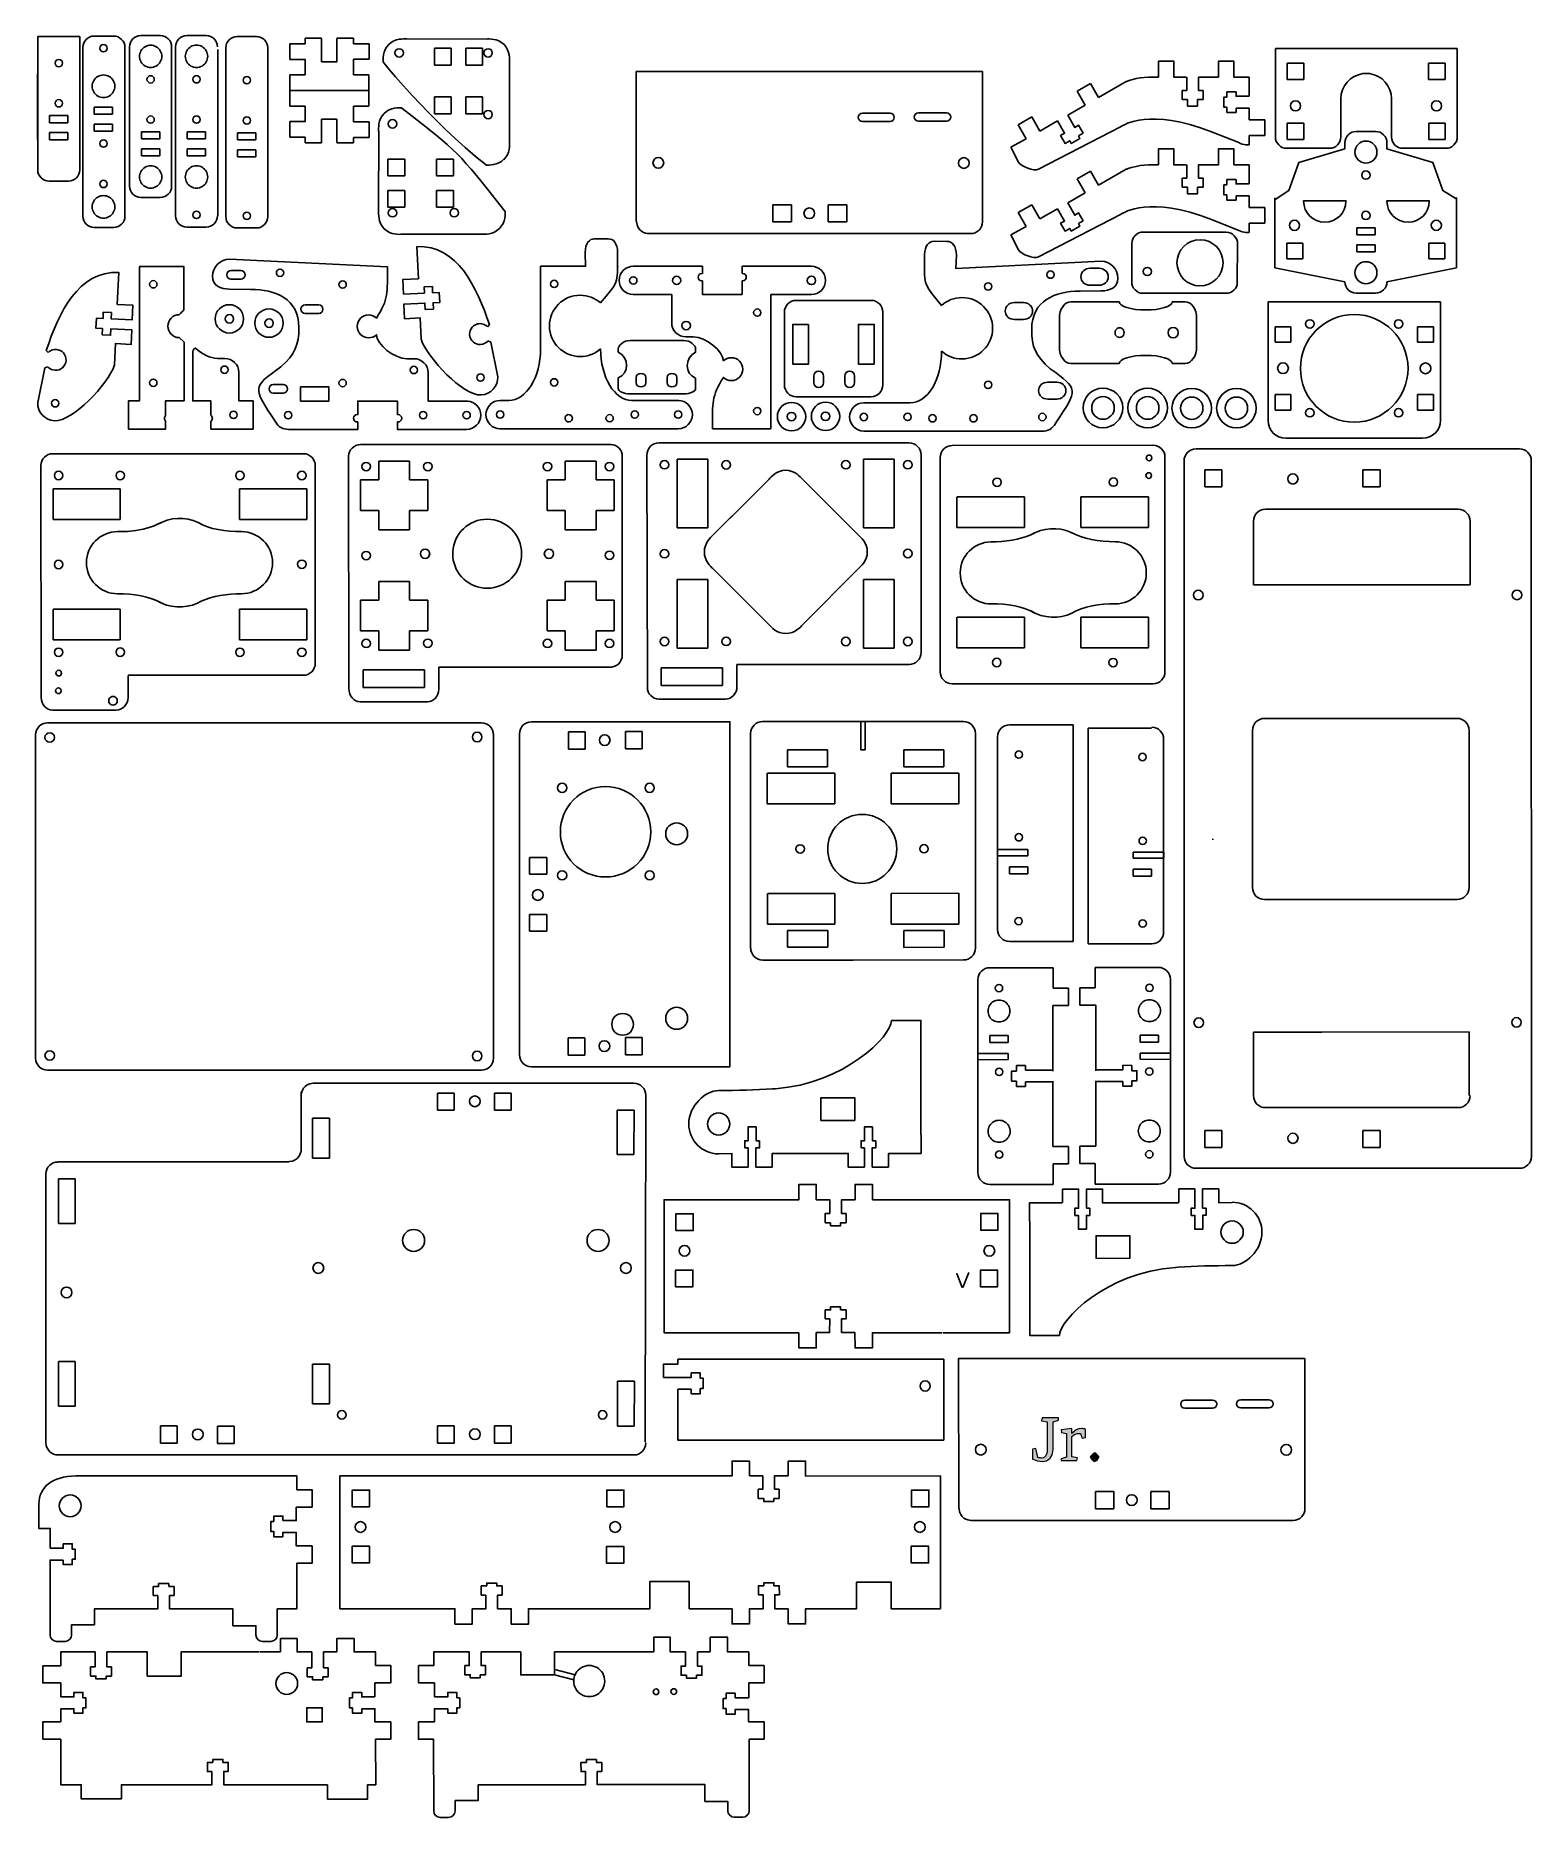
# Model space of a CAD drawing. Header units: inches. Extents: x 9 to 539, y -641 to -10.
import ezdxf

# ---------------------------------------------------------------- set-up
doc = ezdxf.new("R2010")
doc.units = ezdxf.units.IN
doc.header["$MEASUREMENT"] = 0
doc.layers.add('Layer 2', color=7, linetype='Continuous')

# ---------------------------------------------------------------- blocks, each defined once
blk = doc.blocks.new('block 2')
at = {"layer": 'Layer 2', "color": 250, "lineweight": 25, "true_color": 0x231f20}
for points in [[(344.65, -23.05), (290.99, -23.05), (222.02, -23.05), (222.07, -76.13)], [(344.65, -76.15), (344.65, -23.05)], [(302.16, -37.77), (311.92, -37.77)], [(321.97, -37.64), (331.87, -37.64)], [(311.92, -40.7), (302.16, -40.7)], [(331.87, -40.57), (321.97, -40.57)], [(270.45, -70.13), (276.99, -70.13)], [(270.45, -76.23), (270.45, -70.13)], [(276.99, -70.13), (276.99, -76.23)], [(290.04, -70.15), (296.55, -70.15)], [(290.04, -76.25), (290.04, -70.15)], [(296.55, -70.15), (296.55, -76.25)], [(246.86, -80.38), (244.07, -80.38)], [(245.15, -80.38), (314.66, -80.38)], [(276.99, -76.23), (270.45, -76.23)], [(296.55, -76.25), (290.04, -76.25)], [(314.48, -80.38), (340.41, -80.38)]]:
    blk.add_lwpolyline(points, dxfattribs=at)
for points in [[(300.67, -39.23), (300.67, -38.42), (301.33, -37.77), (302.16, -37.77)], [(311.92, -37.77), (312.74, -37.77), (313.4, -38.42), (313.4, -39.23)], [(320.46, -39.11), (320.46, -38.3), (321.14, -37.64), (321.97, -37.64)], [(331.87, -37.64), (332.7, -37.64), (333.38, -38.3), (333.38, -39.11)], [(302.16, -40.7), (301.33, -40.7), (300.67, -40.04), (300.67, -39.23)], [(313.4, -39.23), (313.4, -40.04), (312.74, -40.7), (311.92, -40.7)], [(321.97, -40.57), (321.14, -40.57), (320.46, -39.92), (320.46, -39.11)], [(333.38, -39.11), (333.38, -39.92), (332.7, -40.57), (331.87, -40.57)], [(226.37, -80.36), (225.24, -80.36), (222.37, -79.59), (222.19, -76.13)], [(245.71, -80.38), (245.71, -80.38), (226.33, -80.38), (226.33, -80.38)], [(340.41, -80.38), (342.75, -80.38), (344.65, -78.49), (344.65, -76.15)]]:
    blk.add_open_spline(points, degree=3, dxfattribs=at)
for points in [[(227.97, -55.33), (227.97, -54.28), (228.82, -53.43), (229.87, -53.43), (230.92, -53.43), (231.77, -54.28), (231.77, -55.33), (231.77, -56.38), (230.92, -57.23), (229.87, -57.23), (228.82, -57.23), (227.97, -56.38), (227.97, -55.33)], [(336.12, -55.38), (336.12, -54.33), (336.97, -53.48), (338.02, -53.48), (339.07, -53.48), (339.92, -54.33), (339.92, -55.38), (339.92, -56.43), (339.07, -57.28), (338.02, -57.28), (336.97, -57.28), (336.12, -56.43), (336.12, -55.38)], [(281.41, -73.18), (281.41, -72.13), (282.26, -71.28), (283.31, -71.28), (284.36, -71.28), (285.21, -72.13), (285.21, -73.18), (285.21, -74.23), (284.36, -75.08), (283.31, -75.08), (282.26, -75.08), (281.41, -74.23), (281.41, -73.18)]]:
    blk.add_open_spline(points, degree=3, knots=[0, 0, 0, 0, 1, 1, 1, 2, 2, 2, 3, 3, 3, 4, 4, 4, 4], dxfattribs=at)
blk = doc.blocks.new('block 3')
at = {"layer": 'Layer 2', "color": 250, "lineweight": 25, "true_color": 0x231f20}
for points in [[(458.8, -478.5), (405.14, -478.5), (336.17, -478.5), (336.22, -531.57)], [(458.8, -531.59), (458.8, -478.5)], [(416.31, -493.21), (426.08, -493.21)], [(426.08, -496.14), (416.31, -496.14)], [(436.13, -493.09), (446.03, -493.09)], [(446.03, -496.02), (436.13, -496.02)], [(384.61, -525.58), (391.15, -525.58)], [(384.61, -531.68), (384.61, -525.58)], [(391.15, -525.58), (391.15, -531.68)], [(404.2, -525.59), (410.71, -525.59)], [(404.2, -531.69), (404.2, -525.59)], [(410.71, -525.59), (410.71, -531.69)], [(361.01, -535.83), (358.23, -535.83)], [(359.31, -535.83), (428.81, -535.83)], [(391.15, -531.68), (384.61, -531.68)], [(410.71, -531.69), (404.2, -531.69)], [(428.64, -535.83), (454.57, -535.83)]]:
    blk.add_lwpolyline(points, dxfattribs=at)
for points in [[(414.83, -494.68), (414.83, -493.87), (415.49, -493.21), (416.31, -493.21)], [(416.31, -496.14), (415.49, -496.14), (414.83, -495.49), (414.83, -494.68)], [(426.08, -493.21), (426.9, -493.21), (427.56, -493.87), (427.56, -494.68)], [(427.56, -494.68), (427.56, -495.49), (426.9, -496.14), (426.08, -496.14)], [(434.62, -494.55), (434.62, -493.74), (435.29, -493.09), (436.13, -493.09)], [(436.13, -496.02), (435.29, -496.02), (434.62, -495.36), (434.62, -494.55)], [(446.03, -493.09), (446.86, -493.09), (447.53, -493.74), (447.53, -494.55)], [(447.53, -494.55), (447.53, -495.36), (446.86, -496.02), (446.03, -496.02)], [(340.53, -535.81), (339.39, -535.81), (336.53, -535.03), (336.35, -531.57)], [(359.87, -535.83), (359.87, -535.83), (340.49, -535.83), (340.49, -535.83)], [(454.57, -535.83), (456.91, -535.83), (458.8, -533.93), (458.8, -531.59)]]:
    blk.add_open_spline(points, degree=3, dxfattribs=at)
for points in [[(342.13, -510.78), (342.13, -509.73), (342.98, -508.88), (344.03, -508.88), (345.08, -508.88), (345.93, -509.73), (345.93, -510.78), (345.93, -511.83), (345.08, -512.68), (344.03, -512.68), (342.98, -512.68), (342.13, -511.83), (342.13, -510.78)], [(450.28, -510.83), (450.28, -509.78), (451.13, -508.93), (452.18, -508.93), (453.23, -508.93), (454.08, -509.78), (454.08, -510.83), (454.08, -511.88), (453.23, -512.73), (452.18, -512.73), (451.13, -512.73), (450.28, -511.88), (450.28, -510.83)], [(395.57, -528.63), (395.57, -527.58), (396.42, -526.73), (397.47, -526.73), (398.52, -526.73), (399.37, -527.58), (399.37, -528.63), (399.37, -529.68), (398.52, -530.53), (397.47, -530.53), (396.42, -530.53), (395.57, -529.68), (395.57, -528.63)]]:
    blk.add_open_spline(points, degree=3, knots=[0, 0, 0, 0, 1, 1, 1, 2, 2, 2, 3, 3, 3, 4, 4, 4, 4], dxfattribs=at)
blk = doc.blocks.new('block 4')
at = {"layer": 'Layer 2', "color": 250, "lineweight": 25, "true_color": 0x231f20}
for points in [[(204.14, -91.9), (204.06, -91.97)], [(215.48, -91.97), (215.48, -91.88)], [(221, -91.91), (245.5, -91.91), (245.5, -94.55)], [(259.51, -94.53), (259.51, -91.92), (259.51, -91.91)], [(284.05, -91.92), (259.51, -91.92)], [(259.51, -97.1), (259.51, -101.91), (245.5, -101.91), (245.5, -97.09)], [(283.07, -112.51), (277.44, -112.51), (277.44, -126.53), (283.07, -126.53), (283.07, -112.51)], [(306.33, -126.53), (300.7, -126.53), (300.7, -112.51), (306.33, -112.51), (306.33, -126.53)], [(60.24, -117.18), (61.94, -118.77), (61.94, -139.55), (55.43, -139.55), (55.43, -144.78)], [(65.04, -122.53), (65.04, -122.44)], [(103.23, -134.63), (113.24, -134.63), (113.24, -139.64), (103.23, -139.64), (103.23, -134.63)], [(42.33, -149.56), (42.33, -149.56)]]:
    blk.add_lwpolyline(points, dxfattribs=at)
for points, knots in [([(144.39, -84.97), (144.39, -84.97), (144.9, -96.33), (144.9, -96.33), (144.9, -96.33), (139.43, -96.57), (139.43, -96.57), (139.43, -96.57), (139.65, -101.77), (139.65, -101.77), (139.65, -101.77), (147.06, -101.45), (147.06, -101.45), (147.06, -101.45), (146.96, -99.23), (146.96, -99.23), (146.96, -99.23), (149.86, -99.11), (149.86, -99.11), (149.86, -99.11), (149.96, -101.32), (149.96, -101.32), (149.96, -101.32), (152.3, -101.22), (152.3, -101.22), (152.3, -101.22), (152.46, -104.75), (152.46, -104.75), (152.46, -104.75), (150.12, -104.86), (150.12, -104.86), (150.12, -104.86), (150.22, -107.07), (150.22, -107.07), (150.22, -107.07), (147.31, -107.2), (147.31, -107.2), (147.31, -107.2), (147.21, -104.98), (147.21, -104.98), (147.21, -104.98), (139.81, -105.31), (139.81, -105.31), (139.81, -105.31), (140.04, -110.51), (140.04, -110.51), (140.04, -110.51), (145.58, -110.2), (145.58, -110.2), (145.58, -110.2), (145.92, -117.67), (145.92, -117.67), (145.92, -117.67), (145.85, -117.73), (145.85, -117.73), (148.28, -124.66), (160.67, -137.77), (167.16, -137.48), (170.57, -137.33), (173.2, -134.45), (173.05, -131.05), (173.05, -131.05), (170.53, -118.77), (170.53, -118.77), (170.53, -118.77), (169.49, -118.38), (169.49, -118.38)], [0, 0, 0, 0, 1, 1, 1, 2, 2, 2, 3, 3, 3, 4, 4, 4, 5, 5, 5, 6, 6, 6, 7, 7, 7, 8, 8, 8, 9, 9, 9, 10, 10, 10, 11, 11, 11, 12, 12, 12, 13, 13, 13, 14, 14, 14, 15, 15, 15, 16, 16, 16, 17, 17, 17, 18, 18, 18, 19, 19, 19, 20, 20, 20, 21, 21, 21, 22, 22, 22, 22]), ([(169.36, -113.34), (169.36, -113.34), (170.07, -112.57), (170.07, -112.57), (165.6, -99.43), (158.77, -84.33), (144.39, -84.97)], [0, 0, 0, 0, 1, 1, 1, 2, 2, 2, 2]), ([(188.18, -91.91), (188.18, -91.91), (204.12, -91.91), (204.12, -91.91), (204.12, -91.91), (204.12, -91.97), (204.12, -91.97), (204.12, -91.97), (203.96, -87.1), (203.96, -87.1), (203.96, -83.71), (205.47, -82.22), (207.33, -82.22), (207.33, -82.22), (206.99, -82.24), (206.99, -82.24), (206.99, -82.24), (212.05, -82.21), (212.05, -82.21), (213.92, -82.21), (215.42, -83.71), (215.42, -87.09), (215.42, -87.09), (215.42, -91.97), (215.42, -91.97), (215.42, -91.97), (215.43, -91.88), (215.43, -91.88)], [0, 0, 0, 0, 1, 1, 1, 2, 2, 2, 3, 3, 3, 4, 4, 4, 5, 5, 5, 6, 6, 6, 7, 7, 7, 8, 8, 8, 9, 9, 9, 9]), ([(330.16, -121.98), (330.16, -132.09), (325.19, -140.27), (319.05, -140.27), (319.05, -140.27), (302.58, -140.27), (302.58, -140.27), (302.58, -140.27), (302.61, -140.23), (302.61, -140.23), (299.84, -140.23), (297.59, -142.48), (297.59, -145.25), (297.59, -148.02), (299.84, -150.26), (302.61, -150.26), (302.61, -150.26), (302.74, -150.3), (302.74, -150.3), (302.74, -150.3), (365.75, -150.3), (365.75, -150.3), (365.75, -150.3), (365.75, -150.33), (365.75, -150.33), (367.66, -150.33), (369.41, -149.61), (370.57, -147.35), (378.63, -135.4), (378.63, -135.4), (368.57, -128.19), (363.37, -123.67), (362.05, -120.44), (362.05, -114.27), (362.05, -103.97), (370.43, -100.76), (379.06, -100.76), (379.06, -100.76), (379.16, -100.76), (379.16, -100.76), (379.16, -100.76), (386.57, -100.63), (386.57, -100.63), (389.89, -100.63), (392.58, -99.45), (392.58, -96.13), (392.58, -92.83), (389.92, -90.16), (386.64, -90.13), (386.64, -90.13), (335.2, -92.75), (335.2, -92.75), (335.2, -92.75), (335.4, -88.02), (335.4, -88.02), (335.4, -84.63), (333.89, -83.14), (332.03, -83.14), (332.03, -83.14), (327.51, -83.06), (327.51, -83.06), (325.64, -83.06), (324.14, -84.55), (324.14, -87.93), (324.14, -87.93), (324.14, -92.82), (324.14, -92.82), (324.14, -92.82), (324.13, -92.73), (324.13, -92.73), (324.13, -98.59), (324.13, -98.59), (330.15, -105.76)], [0, 0, 0, 0, 1, 1, 1, 2, 2, 2, 3, 3, 3, 4, 4, 4, 5, 5, 5, 6, 6, 6, 7, 7, 7, 8, 8, 8, 9, 9, 9, 10, 10, 10, 11, 11, 11, 12, 12, 12, 13, 13, 13, 14, 14, 14, 15, 15, 15, 16, 16, 16, 17, 17, 17, 18, 18, 18, 19, 19, 19, 20, 20, 20, 21, 21, 21, 22, 22, 22, 23, 23, 23, 24, 24, 24, 24]), ([(13.86, -122.46), (13.86, -122.46), (13.15, -121.69), (13.15, -121.69), (17.61, -108.55), (24.44, -93.46), (38.83, -94.09), (38.83, -94.09), (38.32, -105.45), (38.32, -105.45), (38.32, -105.45), (43.79, -105.69), (43.79, -105.69), (43.79, -105.69), (43.57, -110.89), (43.57, -110.89), (43.57, -110.89), (36.16, -110.57), (36.16, -110.57), (36.16, -110.57), (36.26, -108.35), (36.26, -108.35), (36.26, -108.35), (33.35, -108.23), (33.35, -108.23), (33.35, -108.23), (33.26, -110.44), (33.26, -110.44), (33.26, -110.44), (30.92, -110.34), (30.92, -110.34), (30.92, -110.34), (30.76, -113.87), (30.76, -113.87), (30.76, -113.87), (33.1, -113.98), (33.1, -113.98), (33.1, -113.98), (33, -116.19), (33, -116.19), (33, -116.19), (35.91, -116.32), (35.91, -116.32), (35.91, -116.32), (36.01, -114.1), (36.01, -114.1), (36.01, -114.1), (43.41, -114.43), (43.41, -114.43), (43.41, -114.43), (43.18, -119.63), (43.18, -119.63), (43.18, -119.63), (37.64, -119.32), (37.64, -119.32), (37.64, -119.32), (37.3, -126.79), (37.3, -126.79), (37.3, -126.79), (37.37, -126.85), (37.37, -126.85), (34.94, -133.79), (22.55, -146.89), (16.06, -146.6), (12.65, -146.45), (10.01, -143.57), (10.16, -140.17), (10.16, -140.17), (12.69, -127.89), (12.69, -127.89), (12.69, -127.89), (13.73, -127.5), (13.73, -127.5)], [0, 0, 0, 0, 1, 1, 1, 2, 2, 2, 3, 3, 3, 4, 4, 4, 5, 5, 5, 6, 6, 6, 7, 7, 7, 8, 8, 8, 9, 9, 9, 10, 10, 10, 11, 11, 11, 12, 12, 12, 13, 13, 13, 14, 14, 14, 15, 15, 15, 16, 16, 16, 17, 17, 17, 18, 18, 18, 19, 19, 19, 20, 20, 20, 21, 21, 21, 22, 22, 22, 23, 23, 23, 24, 24, 24, 24]), ([(55.43, -146.7), (55.43, -146.7), (55.43, -149.56), (55.43, -149.56), (55.43, -149.56), (42.32, -149.56), (42.32, -149.56), (42.32, -149.56), (42.32, -139.54), (42.32, -139.54), (42.32, -139.54), (46.23, -139.54), (46.23, -139.54), (46.23, -139.54), (46.23, -92), (46.23, -92), (46.23, -92), (61.84, -92), (61.84, -92), (61.84, -92), (61.84, -107.37), (61.84, -107.37), (61.35, -107.9), (60.82, -108.47), (60.24, -109.07)], [0, 0, 0, 0, 1, 1, 1, 2, 2, 2, 3, 3, 3, 4, 4, 4, 5, 5, 5, 6, 6, 6, 7, 7, 7, 8, 8, 8, 8]), ([(167, -144.63), (167, -147.4), (164.76, -149.65), (161.99, -149.65), (161.99, -149.65), (161.95, -149.66), (161.95, -149.66), (161.95, -149.66), (137.48, -149.66), (137.48, -149.66), (137.48, -149.66), (137.48, -147.02), (137.48, -147.02), (137.56, -147.04), (137.63, -147.04), (137.72, -147.04), (138.43, -147.04), (139.01, -146.46), (139.01, -145.74), (139.01, -145.02), (138.43, -144.44), (137.72, -144.44), (137.63, -144.44), (137.56, -144.45), (137.48, -144.46), (137.48, -144.46), (137.48, -139.65), (137.48, -139.65), (137.48, -139.65), (123.47, -139.65), (123.47, -139.65), (123.47, -139.65), (123.47, -144.46), (123.47, -144.46), (123.39, -144.45), (123.31, -144.44), (123.22, -144.44), (122.5, -144.44), (121.92, -145.02), (121.92, -145.74), (121.92, -146.46), (122.5, -147.04), (123.22, -147.04), (123.31, -147.04), (123.39, -147.04), (123.47, -147.02), (123.47, -147.02), (123.47, -149.66), (123.47, -149.66), (123.47, -149.66), (98.91, -149.66), (98.91, -149.66), (97, -149.66), (95.33, -148.97), (94.17, -146.71), (86.11, -134.76), (86.11, -134.76), (96.17, -127.55), (101.37, -123.03), (102.6, -119.79), (102.6, -113.62), (102.6, -103.31), (94.22, -100.11), (85.59, -100.11), (85.59, -100.11), (85.49, -100.11), (85.49, -100.11), (85.49, -100.11), (78.08, -99.98), (78.08, -99.98), (74.76, -99.98), (72.07, -98.79), (72.07, -95.48), (72.07, -92.16), (74.76, -89.47), (78.08, -89.47), (78.08, -89.47), (133.93, -92.1), (133.93, -92.1), (133.93, -101.53), (134.35, -103.48), (130.06, -110.28), (129.34, -109.59), (128.36, -109.17), (127.27, -109.17), (125.03, -109.17), (123.22, -110.98), (123.22, -113.22), (123.22, -115.46), (125.03, -117.27), (127.27, -117.27), (128.36, -117.27), (129.34, -116.85), (130.06, -116.16), (130.15, -119.58), (136.35, -124.65), (140.78, -124.65), (140.78, -124.65), (143.29, -124.65), (143.29, -124.65), (146.11, -124.65), (148.39, -126.81), (148.39, -129.63), (148.39, -129.63), (148.39, -139.62), (148.39, -139.62), (148.39, -139.62), (162.29, -139.62), (162.29, -139.62), (164.92, -139.78), (167, -141.96), (167, -144.63)], [0, 0, 0, 0, 1, 1, 1, 2, 2, 2, 3, 3, 3, 4, 4, 4, 5, 5, 5, 6, 6, 6, 7, 7, 7, 8, 8, 8, 9, 9, 9, 10, 10, 10, 11, 11, 11, 12, 12, 12, 13, 13, 13, 14, 14, 14, 15, 15, 15, 16, 16, 16, 17, 17, 17, 18, 18, 18, 19, 19, 19, 20, 20, 20, 21, 21, 21, 22, 22, 22, 23, 23, 23, 24, 24, 24, 25, 25, 25, 26, 26, 26, 27, 27, 27, 28, 28, 28, 29, 29, 29, 30, 30, 30, 31, 31, 31, 32, 32, 32, 33, 33, 33, 34, 34, 34, 35, 35, 35, 36, 36, 36, 37, 37, 37, 37]), ([(77.05, -94.98), (77.05, -94.12), (77.73, -93.43), (78.58, -93.43), (78.58, -93.43), (82.08, -93.43), (82.08, -93.43), (82.92, -93.43), (83.61, -94.12), (83.61, -94.98), (83.61, -95.83), (82.92, -96.52), (82.08, -96.52), (82.08, -96.52), (78.58, -96.52), (78.58, -96.52), (77.73, -96.52), (77.05, -95.83), (77.05, -94.98)], [0, 0, 0, 0, 1, 1, 1, 2, 2, 2, 3, 3, 3, 4, 4, 4, 5, 5, 5, 6, 6, 6, 6]), ([(97.23, -94.25), (97.23, -94.96), (96.65, -95.55), (95.93, -95.55), (95.21, -95.55), (94.63, -94.96), (94.63, -94.25), (94.63, -93.53), (95.21, -92.95), (95.93, -92.95), (96.65, -92.95), (97.23, -93.53), (97.23, -94.25)], [0, 0, 0, 0, 1, 1, 1, 2, 2, 2, 3, 3, 3, 4, 4, 4, 4]), ([(209.41, -121.14), (209.41, -131.25), (214.37, -139.43), (220.52, -139.43), (220.52, -139.43), (220.32, -139.42), (220.32, -139.42), (220.32, -139.42), (237.05, -139.42), (237.05, -139.42), (237.05, -139.42), (236.9, -139.42), (236.9, -139.42), (239.67, -139.42), (241.92, -141.66), (241.92, -144.43), (241.92, -147.2), (239.67, -149.45), (236.9, -149.45), (236.9, -149.45), (236.86, -149.46), (236.86, -149.46), (236.86, -149.46), (173.8, -149.46), (173.8, -149.46), (173.8, -149.46), (173.85, -149.45), (173.85, -149.45), (171.08, -149.45), (168.83, -147.2), (168.83, -144.43), (168.83, -141.66), (171.08, -139.41), (173.85, -139.41), (173.85, -139.41), (173.95, -139.42), (173.95, -139.42), (173.95, -139.42), (176.93, -139.42), (176.93, -139.42), (176.93, -139.42), (176.94, -139.43), (176.94, -139.43), (183.08, -139.43), (188.17, -131.25), (188.17, -121.14), (188.17, -121.14), (188.17, -121.12), (188.17, -121.12), (188.17, -121.12), (188.17, -91.91), (188.17, -91.91), (188.17, -91.91), (188.18, -91.91), (188.18, -91.91), (188.18, -91.91), (204.11, -91.91), (204.11, -91.91), (204.11, -91.91), (204.12, -91.91), (204.12, -91.91), (204.12, -91.91), (204.12, -91.93), (204.12, -91.93), (204.12, -91.93), (204.12, -91.97), (204.12, -91.97)], [0, 0, 0, 0, 1, 1, 1, 2, 2, 2, 3, 3, 3, 4, 4, 4, 5, 5, 5, 6, 6, 6, 7, 7, 7, 8, 8, 8, 9, 9, 9, 10, 10, 10, 11, 11, 11, 12, 12, 12, 13, 13, 13, 14, 14, 14, 15, 15, 15, 16, 16, 16, 17, 17, 17, 18, 18, 18, 19, 19, 19, 20, 20, 20, 21, 21, 21, 22, 22, 22, 22]), ([(215.42, -91.97), (215.42, -91.97), (215.43, -91.89), (215.43, -91.89), (215.43, -97.75), (215.43, -97.75), (209.41, -104.92)], [0, 0, 0, 0, 1, 1, 1, 2, 2, 2, 2]), ([(221, -91.91), (221, -91.91), (220.99, -91.91), (220.99, -91.91), (220.99, -91.91), (221, -91.92), (221, -91.92), (218.23, -91.92), (215.98, -94.16), (215.98, -96.93), (215.98, -99.71), (218.23, -101.95), (221, -101.95), (221, -101.95), (220.99, -101.94), (220.99, -101.94), (220.99, -101.94), (234.59, -101.94), (234.59, -101.94), (234.59, -101.94), (234.59, -111.93), (234.59, -111.93), (234.59, -114.75), (236.87, -116.91), (239.7, -116.91), (239.7, -116.91), (242.21, -116.91), (242.21, -116.91), (246.63, -116.91), (252.84, -121.98), (252.92, -125.4)], [0, 0, 0, 0, 1, 1, 1, 2, 2, 2, 3, 3, 3, 4, 4, 4, 5, 5, 5, 6, 6, 6, 7, 7, 7, 8, 8, 8, 9, 9, 9, 10, 10, 10, 10]), ([(245.5, -97.09), (245.41, -97.11), (245.32, -97.12), (245.23, -97.12), (244.51, -97.12), (243.93, -96.54), (243.93, -95.82), (243.93, -95.1), (244.51, -94.52), (245.23, -94.52), (245.32, -94.52), (245.41, -94.53), (245.5, -94.55)], [0, 0, 0, 0, 1, 1, 1, 2, 2, 2, 3, 3, 3, 4, 4, 4, 4]), ([(252.92, -131.28), (252.92, -131.28), (252.92, -131.28), (252.92, -131.28), (248.64, -138.08), (249.06, -140.03), (249.06, -149.46), (249.06, -149.46), (254.11, -149.46), (254.11, -149.46), (254.11, -149.46), (269.73, -149.46), (269.73, -149.46), (269.73, -149.46), (269.72, -101.94), (269.72, -101.94), (269.72, -101.94), (284.04, -101.94), (284.04, -101.94), (284.04, -101.94), (284.05, -101.95), (284.05, -101.95), (286.82, -101.95), (289.06, -99.71), (289.06, -96.93), (289.06, -94.16), (286.82, -91.92), (284.05, -91.92), (284.05, -91.92), (284.09, -91.91), (284.09, -91.91)], [0, 0, 0, 0, 1, 1, 1, 2, 2, 2, 3, 3, 3, 4, 4, 4, 5, 5, 5, 6, 6, 6, 7, 7, 7, 8, 8, 8, 9, 9, 9, 10, 10, 10, 10]), ([(259.51, -97.1), (259.58, -97.11), (259.65, -97.11), (259.72, -97.11), (260.44, -97.11), (261.02, -96.53), (261.02, -95.81), (261.02, -95.1), (260.44, -94.51), (259.72, -94.51), (259.65, -94.51), (259.58, -94.52), (259.51, -94.53)], [0, 0, 0, 0, 1, 1, 1, 2, 2, 2, 3, 3, 3, 4, 4, 4, 4]), ([(370.02, -94.9), (370.02, -95.62), (369.44, -96.2), (368.72, -96.2), (368, -96.2), (367.42, -95.62), (367.42, -94.9), (367.42, -94.18), (368, -93.6), (368.72, -93.6), (369.44, -93.6), (370.02, -94.18), (370.02, -94.9)], [0, 0, 0, 0, 1, 1, 1, 2, 2, 2, 3, 3, 3, 4, 4, 4, 4]), ([(389.17, -95.63), (389.17, -97.29), (387.71, -98.63), (385.91, -98.63), (385.91, -98.63), (382.73, -98.63), (382.73, -98.63), (380.93, -98.63), (379.46, -97.29), (379.46, -95.63), (379.46, -93.97), (380.93, -92.63), (382.73, -92.63), (382.73, -92.63), (385.91, -92.63), (385.91, -92.63), (387.71, -92.63), (389.17, -93.97), (389.17, -95.63)], [0, 0, 0, 0, 1, 1, 1, 2, 2, 2, 3, 3, 3, 4, 4, 4, 5, 5, 5, 6, 6, 6, 6]), ([(52.36, -98.31), (52.36, -99.03), (51.78, -99.61), (51.06, -99.61), (50.35, -99.61), (49.76, -99.03), (49.76, -98.31), (49.76, -97.59), (50.35, -97.01), (51.06, -97.01), (51.78, -97.01), (52.36, -97.59), (52.36, -98.31)], [0, 0, 0, 0, 1, 1, 1, 2, 2, 2, 3, 3, 3, 4, 4, 4, 4]), ([(119.4, -98.41), (119.4, -99.13), (118.82, -99.71), (118.1, -99.71), (117.38, -99.71), (116.8, -99.13), (116.8, -98.41), (116.8, -97.69), (117.38, -97.11), (118.1, -97.11), (118.82, -97.11), (119.4, -97.69), (119.4, -98.41)], [0, 0, 0, 0, 1, 1, 1, 2, 2, 2, 3, 3, 3, 4, 4, 4, 4]), ([(194.3, -98.18), (194.3, -98.9), (193.72, -99.48), (193, -99.48), (192.28, -99.48), (191.7, -98.9), (191.7, -98.18), (191.7, -97.47), (192.28, -96.88), (193, -96.88), (193.72, -96.88), (194.3, -97.47), (194.3, -98.18)], [0, 0, 0, 0, 1, 1, 1, 2, 2, 2, 3, 3, 3, 4, 4, 4, 4]), ([(222.3, -96.94), (222.3, -97.65), (221.71, -98.24), (221, -98.24), (220.28, -98.24), (219.7, -97.65), (219.7, -96.94), (219.7, -96.22), (220.28, -95.64), (221, -95.64), (221.71, -95.64), (222.3, -96.22), (222.3, -96.94)], [0, 0, 0, 0, 1, 1, 1, 2, 2, 2, 3, 3, 3, 4, 4, 4, 4]), ([(234.93, -96.93), (234.93, -96.13), (235.58, -95.48), (236.38, -95.48), (237.18, -95.48), (237.84, -96.13), (237.84, -96.93), (237.84, -97.74), (237.18, -98.39), (236.38, -98.39), (235.58, -98.39), (234.93, -97.74), (234.93, -96.93)], [0, 0, 0, 0, 1, 1, 1, 2, 2, 2, 3, 3, 3, 4, 4, 4, 4]), ([(282.54, -96.93), (282.54, -96.11), (283.22, -95.43), (284.05, -95.43), (284.88, -95.43), (285.55, -96.11), (285.55, -96.93), (285.55, -97.76), (284.88, -98.44), (284.05, -98.44), (283.22, -98.44), (282.54, -97.76), (282.54, -96.93)], [0, 0, 0, 0, 1, 1, 1, 2, 2, 2, 3, 3, 3, 4, 4, 4, 4]), ([(347.96, -99.08), (347.96, -99.8), (347.38, -100.38), (346.66, -100.38), (345.94, -100.38), (345.36, -99.8), (345.36, -99.08), (345.36, -98.36), (345.94, -97.78), (346.66, -97.78), (347.38, -97.78), (347.96, -98.36), (347.96, -99.08)], [0, 0, 0, 0, 1, 1, 1, 2, 2, 2, 3, 3, 3, 4, 4, 4, 4]), ([(72.97, -110.55), (72.97, -107.78), (75.22, -105.53), (77.99, -105.53), (80.76, -105.53), (83.01, -107.78), (83.01, -110.55), (83.01, -113.32), (80.76, -115.57), (77.99, -115.57), (75.22, -115.57), (72.97, -113.32), (72.97, -110.55)], [0, 0, 0, 0, 1, 1, 1, 2, 2, 2, 3, 3, 3, 4, 4, 4, 4]), ([(87.01, -112.06), (87.01, -109.29), (89.26, -107.05), (92.03, -107.05), (94.8, -107.05), (97.04, -109.29), (97.04, -112.06), (97.04, -114.83), (94.8, -117.08), (92.03, -117.08), (89.26, -117.08), (87.01, -114.83), (87.01, -112.06)], [0, 0, 0, 0, 1, 1, 1, 2, 2, 2, 3, 3, 3, 4, 4, 4, 4]), ([(103.32, -107.11), (103.32, -106.26), (104.01, -105.57), (104.86, -105.57), (104.86, -105.57), (109.6, -105.57), (109.6, -105.57), (110.45, -105.57), (111.14, -106.26), (111.14, -107.11), (111.14, -107.96), (110.45, -108.65), (109.6, -108.65), (109.6, -108.65), (104.86, -108.65), (104.86, -108.65), (104.01, -108.65), (103.32, -107.96), (103.32, -107.11)], [0, 0, 0, 0, 1, 1, 1, 2, 2, 2, 3, 3, 3, 4, 4, 4, 5, 5, 5, 6, 6, 6, 6]), ([(209.41, -121.14), (207.49, -122.85), (204.96, -123.89), (202.19, -123.89), (196.19, -123.89), (191.33, -119.03), (191.33, -113.03), (191.33, -107.03), (196.19, -102.17), (202.19, -102.17), (204.96, -102.17), (207.49, -103.21), (209.41, -104.92)], [0, 0, 0, 0, 1, 1, 1, 2, 2, 2, 3, 3, 3, 4, 4, 4, 4]), ([(266.2, -108.33), (266.2, -109.05), (265.61, -109.63), (264.9, -109.63), (264.18, -109.63), (263.6, -109.05), (263.6, -108.33), (263.6, -107.62), (264.18, -107.03), (264.9, -107.03), (265.61, -107.03), (266.2, -107.62), (266.2, -108.33)], [0, 0, 0, 0, 1, 1, 1, 2, 2, 2, 3, 3, 3, 4, 4, 4, 4]), ([(309.37, -133.89), (309.37, -136.22), (307.48, -138.11), (305.15, -138.11), (305.15, -138.11), (278.72, -138.11), (278.72, -138.11), (276.39, -138.11), (274.5, -136.22), (274.5, -133.89), (274.5, -133.89), (274.5, -108.2), (274.5, -108.2), (274.5, -105.87), (276.39, -103.99), (278.72, -103.99), (278.72, -103.99), (305.15, -103.99), (305.15, -103.99), (307.48, -103.99), (309.37, -105.87), (309.37, -108.2), (309.37, -108.2), (309.37, -133.89), (309.37, -133.89)], [0, 0, 0, 0, 1, 1, 1, 2, 2, 2, 3, 3, 3, 4, 4, 4, 5, 5, 5, 6, 6, 6, 7, 7, 7, 8, 8, 8, 8]), ([(330.16, -121.98), (332.07, -123.69), (334.6, -124.73), (337.37, -124.73), (343.37, -124.73), (348.23, -119.87), (348.23, -113.87), (348.23, -107.87), (343.37, -103.01), (337.37, -103.01), (334.6, -103.01), (332.07, -104.05), (330.15, -105.76)], [0, 0, 0, 0, 1, 1, 1, 2, 2, 2, 3, 3, 3, 4, 4, 4, 4]), ([(362.37, -107.77), (362.37, -109.42), (360.91, -110.77), (359.11, -110.77), (359.11, -110.77), (355.93, -110.77), (355.93, -110.77), (354.12, -110.77), (352.66, -109.42), (352.66, -107.77), (352.66, -106.11), (354.12, -104.76), (355.93, -104.76), (355.93, -104.76), (359.11, -104.76), (359.11, -104.76), (360.91, -104.76), (362.37, -106.11), (362.37, -107.77)], [0, 0, 0, 0, 1, 1, 1, 2, 2, 2, 3, 3, 3, 4, 4, 4, 5, 5, 5, 6, 6, 6, 6]), ([(60.24, -117.18), (58, -117.18), (56.19, -115.36), (56.19, -113.12), (56.19, -110.88), (58, -109.07), (60.24, -109.07)], [0, 0, 0, 0, 1, 1, 1, 2, 2, 2, 2]), ([(61.84, -107.44), (61.84, -107.44), (61.84, -107.37), (61.84, -107.37), (61.86, -107.35), (61.88, -107.33), (61.9, -107.31), (61.9, -107.31), (61.84, -107.44), (61.84, -107.44)], [0, 0, 0, 0, 1, 1, 1, 2, 2, 2, 3, 3, 3, 3]), ([(77.99, -112.04), (78.82, -112.04), (79.49, -111.37), (79.49, -110.54), (79.49, -109.71), (78.82, -109.04), (77.99, -109.04), (77.16, -109.04), (76.49, -109.71), (76.49, -110.54), (76.49, -111.37), (77.16, -112.04), (77.99, -112.04)], [0, 0, 0, 0, 1, 1, 1, 2, 2, 2, 3, 3, 3, 4, 4, 4, 4]), ([(92.03, -113.55), (92.86, -113.55), (93.53, -112.88), (93.53, -112.05), (93.53, -111.22), (92.86, -110.55), (92.03, -110.55), (91.2, -110.55), (90.53, -111.22), (90.53, -112.05), (90.53, -112.88), (91.2, -113.55), (92.03, -113.55)], [0, 0, 0, 0, 1, 1, 1, 2, 2, 2, 3, 3, 3, 4, 4, 4, 4]), ([(169.36, -113.34), (168.47, -112.43), (167.12, -112.01), (165.79, -112.36), (163.82, -112.88), (162.65, -114.9), (163.17, -116.87), (163.69, -118.84), (165.71, -120.01), (167.68, -119.49), (168.41, -119.3), (169.02, -118.9), (169.49, -118.38)], [0, 0, 0, 0, 1, 1, 1, 2, 2, 2, 3, 3, 3, 4, 4, 4, 4]), ([(238.19, -112.93), (238.19, -112.1), (238.87, -111.43), (239.7, -111.43), (240.53, -111.43), (241.2, -112.1), (241.2, -112.93), (241.2, -113.76), (240.53, -114.43), (239.7, -114.43), (238.87, -114.43), (238.19, -113.76), (238.19, -112.93)], [0, 0, 0, 0, 1, 1, 1, 2, 2, 2, 3, 3, 3, 4, 4, 4, 4]), ([(243.08, -121.1), (243.08, -121.1), (243.08, -122.38), (243.08, -122.38), (239.1, -124.49), (239.09, -129.89), (243.08, -131.55), (243.08, -131.55), (243.08, -135.2), (243.08, -135.2), (243.08, -136.25), (241.19, -137.11), (238.86, -137.11), (238.86, -137.11), (219.9, -137.11), (219.9, -137.11), (217.57, -137.11), (215.63, -136.25), (215.63, -135.2), (215.63, -135.2), (215.63, -131.46), (215.63, -131.46), (219.62, -129.79), (219.66, -124.39), (215.68, -122.28), (215.68, -122.28), (215.68, -121.1), (215.68, -121.1), (215.68, -120.04), (217.57, -118.19), (219.9, -118.19), (219.9, -118.19), (238.86, -118.19), (238.86, -118.19), (241.19, -118.19), (243.08, -120.04), (243.08, -121.1)], [0, 0, 0, 0, 1, 1, 1, 2, 2, 2, 3, 3, 3, 4, 4, 4, 5, 5, 5, 6, 6, 6, 7, 7, 7, 8, 8, 8, 9, 9, 9, 10, 10, 10, 11, 11, 11, 12, 12, 12, 12]), ([(13.86, -122.46), (14.75, -121.55), (16.1, -121.13), (17.43, -121.49), (19.39, -122), (20.57, -124.02), (20.05, -125.99), (19.53, -127.96), (17.51, -129.13), (15.54, -128.61), (14.81, -128.42), (14.19, -128.02), (13.73, -127.5)], [0, 0, 0, 0, 1, 1, 1, 2, 2, 2, 3, 3, 3, 4, 4, 4, 4]), ([(71.45, -144.69), (71.45, -144.69), (71.45, -139.56), (71.45, -139.56), (71.45, -139.56), (65.04, -139.56), (65.04, -139.56), (65.04, -139.56), (65.04, -122.53), (65.04, -122.53), (65.04, -122.28), (65.16, -120.91), (65.96, -120.91), (65.96, -120.91), (66.01, -120.95), (66.01, -120.95), (68.21, -122.96), (71.26, -124.56), (73.74, -124.56), (73.74, -124.56), (76.25, -124.56), (76.25, -124.56), (79.07, -124.56), (81.36, -126.71), (81.36, -129.53), (81.36, -129.53), (81.36, -139.53), (81.36, -139.53), (81.36, -139.53), (86.37, -139.53), (86.37, -139.53), (86.37, -139.53), (86.37, -149.56), (86.37, -149.56), (86.37, -149.56), (71.45, -149.56), (71.45, -149.56), (71.45, -149.56), (71.45, -146.79), (71.45, -146.79)], [0, 0, 0, 0, 1, 1, 1, 2, 2, 2, 3, 3, 3, 4, 4, 4, 5, 5, 5, 6, 6, 6, 7, 7, 7, 8, 8, 8, 9, 9, 9, 10, 10, 10, 11, 11, 11, 12, 12, 12, 13, 13, 13, 13]), ([(252.92, -131.28), (252.92, -131.28), (252.92, -131.28), (252.92, -131.28), (253.65, -131.98), (254.63, -132.4), (255.71, -132.4), (257.95, -132.4), (259.76, -130.58), (259.76, -128.34), (259.76, -126.1), (257.95, -124.29), (255.71, -124.29), (254.63, -124.29), (253.65, -124.71), (252.92, -125.4)], [0, 0, 0, 0, 1, 1, 1, 2, 2, 2, 3, 3, 3, 4, 4, 4, 5, 5, 5, 5]), ([(52.36, -133.16), (52.36, -133.87), (51.78, -134.46), (51.06, -134.46), (50.35, -134.46), (49.76, -133.87), (49.76, -133.16), (49.76, -132.44), (50.35, -131.86), (51.06, -131.86), (51.78, -131.86), (52.36, -132.44), (52.36, -133.16)], [0, 0, 0, 0, 1, 1, 1, 2, 2, 2, 3, 3, 3, 4, 4, 4, 4]), ([(77.55, -128.54), (77.55, -129.26), (76.97, -129.84), (76.25, -129.84), (75.53, -129.84), (74.95, -129.26), (74.95, -128.54), (74.95, -127.82), (75.53, -127.24), (76.25, -127.24), (76.97, -127.24), (77.55, -127.82), (77.55, -128.54)], [0, 0, 0, 0, 1, 1, 1, 2, 2, 2, 3, 3, 3, 4, 4, 4, 4]), ([(119.4, -133.25), (119.4, -133.97), (118.82, -134.55), (118.1, -134.55), (117.38, -134.55), (116.8, -133.97), (116.8, -133.25), (116.8, -132.53), (117.38, -131.95), (118.1, -131.95), (118.82, -131.95), (119.4, -132.53), (119.4, -133.25)], [0, 0, 0, 0, 1, 1, 1, 2, 2, 2, 3, 3, 3, 4, 4, 4, 4]), ([(144.59, -128.63), (144.59, -129.35), (144.01, -129.93), (143.29, -129.93), (142.57, -129.93), (141.99, -129.35), (141.99, -128.63), (141.99, -127.92), (142.57, -127.33), (143.29, -127.33), (144.01, -127.33), (144.59, -127.92), (144.59, -128.63)], [0, 0, 0, 0, 1, 1, 1, 2, 2, 2, 3, 3, 3, 4, 4, 4, 4]), ([(168.2, -131.32), (168.2, -132.03), (167.61, -132.62), (166.9, -132.62), (166.18, -132.62), (165.6, -132.03), (165.6, -131.32), (165.6, -130.6), (166.18, -130.02), (166.9, -130.02), (167.61, -130.02), (168.2, -130.6), (168.2, -131.32)], [0, 0, 0, 0, 1, 1, 1, 2, 2, 2, 3, 3, 3, 4, 4, 4, 4]), ([(194.3, -133.02), (194.3, -133.74), (193.72, -134.32), (193, -134.32), (192.28, -134.32), (191.7, -133.74), (191.7, -133.02), (191.7, -132.3), (192.28, -131.72), (193, -131.72), (193.72, -131.72), (194.3, -132.3), (194.3, -133.02)], [0, 0, 0, 0, 1, 1, 1, 2, 2, 2, 3, 3, 3, 4, 4, 4, 4]), ([(221.98, -131.3), (221.98, -130.51), (222.76, -129.87), (223.72, -129.87), (224.69, -129.87), (225.47, -130.51), (225.47, -131.3), (225.47, -131.3), (225.47, -133.19), (225.47, -133.19), (225.47, -133.98), (224.69, -134.62), (223.72, -134.62), (222.76, -134.62), (221.98, -133.98), (221.98, -133.19), (221.98, -133.19), (221.98, -131.3), (221.98, -131.3)], [0, 0, 0, 0, 1, 1, 1, 2, 2, 2, 3, 3, 3, 4, 4, 4, 5, 5, 5, 6, 6, 6, 6]), ([(232.94, -133.19), (232.94, -133.98), (233.72, -134.62), (234.68, -134.62), (235.65, -134.62), (236.43, -133.98), (236.43, -133.19), (236.43, -133.19), (236.43, -131.3), (236.43, -131.3), (236.43, -130.51), (235.65, -129.87), (234.68, -129.87), (233.72, -129.87), (232.94, -130.51), (232.94, -131.3), (232.94, -131.3), (232.94, -133.19), (232.94, -133.19)], [0, 0, 0, 0, 1, 1, 1, 2, 2, 2, 3, 3, 3, 4, 4, 4, 5, 5, 5, 6, 6, 6, 6]), ([(288.38, -133.09), (288.38, -134.06), (287.6, -134.84), (286.63, -134.84), (285.67, -134.84), (284.89, -134.06), (284.89, -133.09), (284.89, -133.09), (284.89, -130.79), (284.89, -130.79), (284.89, -129.83), (285.67, -129.05), (286.63, -129.05), (287.6, -129.05), (288.38, -129.83), (288.38, -130.79), (288.38, -130.79), (288.38, -133.09), (288.38, -133.09)], [0, 0, 0, 0, 1, 1, 1, 2, 2, 2, 3, 3, 3, 4, 4, 4, 5, 5, 5, 6, 6, 6, 6]), ([(299.34, -133.09), (299.34, -134.06), (298.55, -134.84), (297.59, -134.84), (296.63, -134.84), (295.85, -134.06), (295.85, -133.09), (295.85, -133.09), (295.85, -130.79), (295.85, -130.79), (295.85, -129.83), (296.63, -129.05), (297.59, -129.05), (298.55, -129.05), (299.34, -129.83), (299.34, -130.79), (299.34, -130.79), (299.34, -133.09), (299.34, -133.09)], [0, 0, 0, 0, 1, 1, 1, 2, 2, 2, 3, 3, 3, 4, 4, 4, 5, 5, 5, 6, 6, 6, 6]), ([(92.03, -135.31), (92.03, -134.45), (92.72, -133.77), (93.56, -133.77), (93.56, -133.77), (97.06, -133.77), (97.06, -133.77), (97.9, -133.77), (98.59, -134.45), (98.59, -135.31), (98.59, -136.16), (97.9, -136.85), (97.06, -136.85), (97.06, -136.85), (93.56, -136.85), (93.56, -136.85), (92.72, -136.85), (92.03, -136.16), (92.03, -135.31)], [0, 0, 0, 0, 1, 1, 1, 2, 2, 2, 3, 3, 3, 4, 4, 4, 5, 5, 5, 6, 6, 6, 6]), ([(347.96, -133.92), (347.96, -134.63), (347.38, -135.22), (346.66, -135.22), (345.94, -135.22), (345.36, -134.63), (345.36, -133.92), (345.36, -133.2), (345.94, -132.62), (346.66, -132.62), (347.38, -132.62), (347.96, -133.2), (347.96, -133.92)], [0, 0, 0, 0, 1, 1, 1, 2, 2, 2, 3, 3, 3, 4, 4, 4, 4]), ([(374.19, -135.95), (374.19, -137.61), (372.73, -138.96), (370.93, -138.96), (370.93, -138.96), (367.75, -138.96), (367.75, -138.96), (365.95, -138.96), (364.48, -137.61), (364.48, -135.95), (364.48, -134.3), (365.95, -132.95), (367.75, -132.95), (367.75, -132.95), (370.93, -132.95), (370.93, -132.95), (372.73, -132.95), (374.19, -134.3), (374.19, -135.95)], [0, 0, 0, 0, 1, 1, 1, 2, 2, 2, 3, 3, 3, 4, 4, 4, 5, 5, 5, 6, 6, 6, 6]), ([(17.62, -140.44), (17.62, -141.16), (17.04, -141.74), (16.32, -141.74), (15.6, -141.74), (15.02, -141.16), (15.02, -140.44), (15.02, -139.72), (15.6, -139.14), (16.32, -139.14), (17.04, -139.14), (17.62, -139.72), (17.62, -140.44)], [0, 0, 0, 0, 1, 1, 1, 2, 2, 2, 3, 3, 3, 4, 4, 4, 4]), ([(55.43, -146.7), (55.17, -146.47), (55.01, -146.12), (55.01, -145.74), (55.01, -145.36), (55.17, -145.02), (55.43, -144.78)], [0, 0, 0, 0, 1, 1, 1, 2, 2, 2, 2]), ([(71.45, -146.79), (71.77, -146.56), (71.98, -146.18), (71.98, -145.74), (71.98, -145.31), (71.77, -144.93), (71.45, -144.69)], [0, 0, 0, 0, 1, 1, 1, 2, 2, 2, 2]), ([(80.74, -144.53), (80.74, -145.25), (80.16, -145.83), (79.44, -145.83), (78.72, -145.83), (78.14, -145.25), (78.14, -144.53), (78.14, -143.82), (78.72, -143.23), (79.44, -143.23), (80.16, -143.23), (80.74, -143.82), (80.74, -144.53)], [0, 0, 0, 0, 1, 1, 1, 2, 2, 2, 3, 3, 3, 4, 4, 4, 4]), ([(100.11, -144.63), (100.11, -145.35), (99.53, -145.93), (98.81, -145.93), (98.09, -145.93), (97.51, -145.35), (97.51, -144.63), (97.51, -143.91), (98.09, -143.33), (98.81, -143.33), (99.53, -143.33), (100.11, -143.91), (100.11, -144.63)], [0, 0, 0, 0, 1, 1, 1, 2, 2, 2, 3, 3, 3, 4, 4, 4, 4]), ([(147.9, -144.63), (147.9, -145.35), (147.32, -145.93), (146.6, -145.93), (145.88, -145.93), (145.3, -145.35), (145.3, -144.63), (145.3, -143.91), (145.88, -143.33), (146.6, -143.33), (147.32, -143.33), (147.9, -143.91), (147.9, -144.63)], [0, 0, 0, 0, 1, 1, 1, 2, 2, 2, 3, 3, 3, 4, 4, 4, 4]), ([(163.29, -144.63), (163.29, -145.35), (162.71, -145.93), (161.99, -145.93), (161.27, -145.93), (160.69, -145.35), (160.69, -144.63), (160.69, -143.91), (161.27, -143.33), (161.99, -143.33), (162.71, -143.33), (163.29, -143.91), (163.29, -144.63)], [0, 0, 0, 0, 1, 1, 1, 2, 2, 2, 3, 3, 3, 4, 4, 4, 4]), ([(162.37, -139.62), (162.37, -139.62), (162.29, -139.62), (162.29, -139.62), (162.28, -139.62), (162.26, -139.62), (162.24, -139.62), (162.24, -139.62), (162.37, -139.62), (162.37, -139.62)], [0, 0, 0, 0, 1, 1, 1, 2, 2, 2, 3, 3, 3, 3]), ([(175.15, -144.43), (175.15, -145.15), (174.57, -145.73), (173.85, -145.73), (173.13, -145.73), (172.55, -145.15), (172.55, -144.43), (172.55, -143.71), (173.13, -143.13), (173.85, -143.13), (174.57, -143.13), (175.15, -143.71), (175.15, -144.43)], [0, 0, 0, 0, 1, 1, 1, 2, 2, 2, 3, 3, 3, 4, 4, 4, 4]), ([(199.43, -145.59), (199.5, -146.31), (198.99, -146.95), (198.27, -147.02), (197.56, -147.1), (196.92, -146.58), (196.84, -145.87), (196.77, -145.15), (197.28, -144.51), (198, -144.44), (198.71, -144.36), (199.35, -144.88), (199.43, -145.59)], [0, 0, 0, 0, 1, 1, 1, 2, 2, 2, 3, 3, 3, 4, 4, 4, 4]), ([(213.93, -145.73), (213.93, -146.45), (213.35, -147.03), (212.63, -147.03), (211.91, -147.03), (211.33, -146.45), (211.33, -145.73), (211.33, -145.01), (211.91, -144.43), (212.63, -144.43), (213.35, -144.43), (213.93, -145.01), (213.93, -145.73)], [0, 0, 0, 0, 1, 1, 1, 2, 2, 2, 3, 3, 3, 4, 4, 4, 4]), ([(222.81, -144.43), (222.81, -145.15), (222.23, -145.73), (221.51, -145.73), (220.79, -145.73), (220.21, -145.15), (220.21, -144.43), (220.21, -143.71), (220.79, -143.13), (221.51, -143.13), (222.23, -143.13), (222.81, -143.71), (222.81, -144.43)], [0, 0, 0, 0, 1, 1, 1, 2, 2, 2, 3, 3, 3, 4, 4, 4, 4]), ([(238.2, -144.43), (238.2, -145.15), (237.62, -145.73), (236.9, -145.73), (236.18, -145.73), (235.6, -145.15), (235.6, -144.43), (235.6, -143.71), (236.18, -143.13), (236.9, -143.13), (237.62, -143.13), (238.2, -143.71), (238.2, -144.43)], [0, 0, 0, 0, 1, 1, 1, 2, 2, 2, 3, 3, 3, 4, 4, 4, 4]), ([(266.2, -143.18), (266.2, -143.89), (265.61, -144.48), (264.9, -144.48), (264.18, -144.48), (263.6, -143.89), (263.6, -143.18), (263.6, -142.46), (264.18, -141.88), (264.9, -141.88), (265.61, -141.88), (266.2, -142.46), (266.2, -143.18)], [0, 0, 0, 0, 1, 1, 1, 2, 2, 2, 3, 3, 3, 4, 4, 4, 4]), ([(272.01, -145.16), (272.01, -142.39), (274.26, -140.14), (277.03, -140.14), (279.8, -140.14), (282.04, -142.39), (282.04, -145.16), (282.04, -147.93), (279.8, -150.17), (277.03, -150.17), (274.26, -150.17), (272.01, -147.93), (272.01, -145.16)], [0, 0, 0, 0, 1, 1, 1, 2, 2, 2, 3, 3, 3, 4, 4, 4, 4]), ([(277.03, -146.65), (277.86, -146.65), (278.53, -145.98), (278.53, -145.15), (278.53, -144.32), (277.86, -143.65), (277.03, -143.65), (276.2, -143.65), (275.52, -144.32), (275.52, -145.15), (275.52, -145.98), (276.2, -146.65), (277.03, -146.65)], [0, 0, 0, 0, 1, 1, 1, 2, 2, 2, 3, 3, 3, 4, 4, 4, 4]), ([(284.05, -145.05), (284.05, -142.28), (286.29, -140.04), (289.06, -140.04), (291.83, -140.04), (294.08, -142.28), (294.08, -145.05), (294.08, -147.82), (291.83, -150.07), (289.06, -150.07), (286.29, -150.07), (284.05, -147.82), (284.05, -145.05)], [0, 0, 0, 0, 1, 1, 1, 2, 2, 2, 3, 3, 3, 4, 4, 4, 4]), ([(289.06, -146.55), (289.89, -146.55), (290.56, -145.87), (290.56, -145.04), (290.56, -144.21), (289.89, -143.54), (289.06, -143.54), (288.23, -143.54), (287.56, -144.21), (287.56, -145.04), (287.56, -145.87), (288.23, -146.55), (289.06, -146.55)], [0, 0, 0, 0, 1, 1, 1, 2, 2, 2, 3, 3, 3, 4, 4, 4, 4]), ([(303.91, -145.28), (303.91, -146), (303.33, -146.58), (302.61, -146.58), (301.89, -146.58), (301.31, -146), (301.31, -145.28), (301.31, -144.56), (301.89, -143.98), (302.61, -143.98), (303.33, -143.98), (303.91, -144.56), (303.91, -145.28)], [0, 0, 0, 0, 1, 1, 1, 2, 2, 2, 3, 3, 3, 4, 4, 4, 4]), ([(319.42, -145.25), (319.42, -145.97), (318.84, -146.55), (318.12, -146.55), (317.41, -146.55), (316.82, -145.97), (316.82, -145.25), (316.82, -144.53), (317.41, -143.95), (318.12, -143.95), (318.84, -143.95), (319.42, -144.53), (319.42, -145.25)], [0, 0, 0, 0, 1, 1, 1, 2, 2, 2, 3, 3, 3, 4, 4, 4, 4]), ([(328.23, -145.74), (328.23, -146.46), (327.65, -147.04), (326.93, -147.04), (326.21, -147.04), (325.63, -146.46), (325.63, -145.74), (325.63, -145.03), (326.21, -144.44), (326.93, -144.44), (327.65, -144.44), (328.23, -145.03), (328.23, -145.74)], [0, 0, 0, 0, 1, 1, 1, 2, 2, 2, 3, 3, 3, 4, 4, 4, 4]), ([(342.73, -145.74), (342.73, -146.46), (342.14, -147.04), (341.43, -147.04), (340.71, -147.04), (340.13, -146.46), (340.13, -145.74), (340.13, -145.03), (340.71, -144.44), (341.43, -144.44), (342.14, -144.44), (342.73, -145.03), (342.73, -145.74)], [0, 0, 0, 0, 1, 1, 1, 2, 2, 2, 3, 3, 3, 4, 4, 4, 4]), ([(367.14, -145.28), (367.14, -146), (366.55, -146.58), (365.83, -146.58), (365.12, -146.58), (364.53, -146), (364.53, -145.28), (364.53, -144.56), (365.12, -143.98), (365.83, -143.98), (366.55, -143.98), (367.14, -144.56), (367.14, -145.28)], [0, 0, 0, 0, 1, 1, 1, 2, 2, 2, 3, 3, 3, 4, 4, 4, 4])]:
    blk.add_open_spline(points, degree=3, knots=knots, dxfattribs=at)
blk = doc.blocks.new('block 5')
at = {"layer": 'Layer 2', "color": 250, "lineweight": 25, "true_color": 0x231f20}
for points in [[(184.92, -253.17), (255.22, -253.17), (255.22, -280.93), (255.22, -312.2)], [(198.02, -256.74), (203.94, -256.74)], [(198.02, -262.84), (198.02, -256.74)], [(203.94, -256.74), (203.94, -262.84)], [(218.2, -256.62), (224.12, -256.62)], [(218.2, -262.72), (218.2, -256.62)], [(224.12, -256.62), (224.12, -262.72)], [(203.94, -262.84), (198.02, -262.84)], [(224.12, -262.72), (218.2, -262.72)], [(184.25, -307.14), (184.25, -301.22)], [(184.25, -301.22), (190.35, -301.22)], [(190.35, -301.22), (190.35, -307.14)], [(190.35, -307.14), (184.25, -307.14)], [(255.22, -312.03), (255.22, -349.13), (255.22, -350.19), (255.22, -375.24), (184.92, -375.24)], [(184.25, -327.32), (184.25, -321.4)], [(184.25, -321.4), (190.35, -321.4)], [(190.35, -321.4), (190.35, -327.32)], [(190.35, -327.32), (184.25, -327.32)], [(180.74, -357.11), (180.74, -369.71), (180.74, -371.12)], [(197.9, -365.01), (203.82, -365.01)], [(197.9, -371.1), (197.9, -365.01)], [(203.82, -365.01), (203.82, -371.1)], [(218.21, -364.89), (224.13, -364.89)], [(218.21, -370.99), (218.21, -364.89)], [(224.13, -364.89), (224.13, -370.99)], [(203.82, -371.1), (197.9, -371.1)], [(224.13, -370.99), (218.21, -370.99)]]:
    blk.add_lwpolyline(points, dxfattribs=at)
for points, knots in [([(184.92, -253.17), (182.59, -253.17), (180.69, -255.06), (180.69, -257.4), (180.69, -257.4), (180.75, -357.11), (180.75, -357.11)], [0, 0, 0, 0, 1, 1, 1, 2, 2, 2, 2]), ([(210.88, -261.57), (209.83, -261.57), (208.98, -260.72), (208.98, -259.67), (208.98, -258.62), (209.83, -257.77), (210.88, -257.77), (211.93, -257.77), (212.78, -258.62), (212.78, -259.67), (212.78, -260.72), (211.93, -261.57), (210.88, -261.57)], [0, 0, 0, 0, 1, 1, 1, 2, 2, 2, 3, 3, 3, 4, 4, 4, 4]), ([(187.18, -316.36), (186.13, -316.36), (185.28, -315.51), (185.28, -314.46), (185.28, -313.41), (186.13, -312.56), (187.18, -312.56), (188.23, -312.56), (189.08, -313.41), (189.08, -314.46), (189.08, -315.51), (188.23, -316.36), (187.18, -316.36)], [0, 0, 0, 0, 1, 1, 1, 2, 2, 2, 3, 3, 3, 4, 4, 4, 4]), ([(210.77, -369.84), (209.72, -369.84), (208.87, -368.99), (208.87, -367.94), (208.87, -366.89), (209.72, -366.04), (210.77, -366.04), (211.81, -366.04), (212.67, -366.89), (212.67, -367.94), (212.67, -368.99), (211.81, -369.84), (210.77, -369.84)], [0, 0, 0, 0, 1, 1, 1, 2, 2, 2, 3, 3, 3, 4, 4, 4, 4])]:
    blk.add_open_spline(points, degree=3, knots=knots, dxfattribs=at)
for points in [[(194.18, -276.52), (194.18, -275.62), (194.91, -274.89), (195.8, -274.89)], [(195.8, -278.14), (194.91, -278.14), (194.18, -277.41), (194.18, -276.52)], [(195.17, -292.09), (195.17, -283.26), (202.34, -276.09), (211.17, -276.09)], [(195.8, -274.89), (196.7, -274.89), (197.43, -275.62), (197.43, -276.52)], [(197.43, -276.52), (197.43, -277.41), (196.7, -278.14), (195.8, -278.14)], [(211.17, -276.09), (220.01, -276.09), (227.17, -283.26), (227.17, -292.09)], [(225.18, -276.52), (225.18, -275.62), (225.91, -274.89), (226.8, -274.89)], [(226.8, -278.14), (225.91, -278.14), (225.18, -277.41), (225.18, -276.52)], [(226.8, -274.89), (227.7, -274.89), (228.43, -275.62), (228.43, -276.52)], [(228.43, -276.52), (228.43, -277.41), (227.7, -278.14), (226.8, -278.14)], [(232.47, -292.8), (232.47, -290.65), (234.21, -288.91), (236.36, -288.91)], [(236.36, -288.91), (238.51, -288.91), (240.25, -290.65), (240.25, -292.8)], [(211.17, -308.09), (202.34, -308.09), (195.17, -300.93), (195.17, -292.09)], [(227.17, -292.09), (227.17, -300.93), (220.01, -308.09), (211.17, -308.09)], [(236.36, -296.69), (234.21, -296.69), (232.47, -294.95), (232.47, -292.8)], [(240.25, -292.8), (240.25, -294.95), (238.51, -296.69), (236.36, -296.69)], [(194.18, -307.52), (194.18, -306.62), (194.9, -305.89), (195.8, -305.89)], [(195.8, -309.14), (194.9, -309.14), (194.18, -308.42), (194.18, -307.52)], [(195.8, -305.89), (196.7, -305.89), (197.43, -306.62), (197.43, -307.52)], [(197.43, -307.52), (197.43, -308.42), (196.7, -309.14), (195.8, -309.14)], [(225.18, -307.52), (225.18, -306.62), (225.91, -305.89), (226.8, -305.89)], [(226.8, -309.14), (225.91, -309.14), (225.18, -308.42), (225.18, -307.52)], [(226.8, -305.89), (227.7, -305.89), (228.43, -306.62), (228.43, -307.52)], [(228.43, -307.52), (228.43, -308.42), (227.7, -309.14), (226.8, -309.14)], [(213.39, -360.25), (213.39, -358.12), (215.11, -356.39), (217.24, -356.39)], [(217.24, -356.39), (219.36, -356.39), (221.08, -358.12), (221.08, -360.25)], [(232.47, -358.1), (232.47, -355.95), (234.21, -354.21), (236.36, -354.21)], [(236.36, -361.98), (234.21, -361.98), (232.47, -360.24), (232.47, -358.1)], [(236.36, -354.21), (238.51, -354.21), (240.25, -355.95), (240.25, -358.1)], [(240.25, -358.1), (240.25, -360.24), (238.51, -361.98), (236.36, -361.98)], [(217.24, -364.09), (215.11, -364.09), (213.39, -362.37), (213.39, -360.25)], [(221.08, -360.25), (221.08, -362.37), (219.36, -364.09), (217.24, -364.09)], [(180.69, -371.01), (180.69, -373.35), (182.59, -375.24), (184.92, -375.24)]]:
    blk.add_open_spline(points, degree=3, dxfattribs=at)
blk = doc.blocks.new('block 6')
at = {"layer": 'Layer 2', "color": 250, "lineweight": 25, "true_color": 0x231f20}
for points in [[(103.42, -384.14), (103.42, -386.92)], [(151.66, -384.55), (157.58, -384.55)], [(151.66, -390.65), (151.66, -384.55)], [(157.58, -384.55), (157.58, -390.65)], [(171.84, -384.55), (177.76, -384.55)], [(171.84, -390.65), (171.84, -384.55)], [(177.76, -384.55), (177.76, -390.65)], [(157.58, -390.65), (151.66, -390.65)], [(177.76, -390.65), (171.84, -390.65)], [(215.25, -406.34), (215.32, -390.61)], [(215.32, -390.61), (221.32, -390.61)], [(221.32, -390.61), (221.25, -406.34)], [(107.41, -407.59), (107.41, -393.49)], [(107.41, -393.49), (113.41, -393.49)], [(113.41, -393.49), (113.41, -407.59)], [(21.38, -408.91), (17.29, -408.91)], [(59.46, -408.93), (17.29, -408.93)], [(99.17, -408.93), (59.64, -408.93)], [(113.41, -407.59), (107.41, -407.59)], [(221.25, -406.34), (215.25, -406.34)], [(17.51, -430.69), (17.51, -414.9)], [(17.51, -414.9), (23.35, -414.9)], [(23.35, -414.9), (23.35, -430.69)], [(23.35, -430.69), (17.51, -430.69)], [(17.51, -495.37), (17.51, -479.58)], [(17.51, -479.58), (23.35, -479.58)], [(23.35, -479.58), (23.35, -495.37)], [(107.41, -494.58), (107.41, -480.48)], [(107.41, -480.48), (113.41, -480.48)], [(113.41, -480.48), (113.41, -494.58)], [(215.38, -502.5), (215.38, -486.52)], [(215.38, -486.52), (221.42, -486.52)], [(221.42, -486.52), (221.35, -502.5)], [(23.35, -495.37), (17.51, -495.37)], [(113.41, -494.58), (107.41, -494.58)], [(53.56, -502.33), (59.48, -502.33)], [(53.56, -508.43), (53.56, -502.33)], [(59.48, -502.33), (59.48, -508.43)], [(73.74, -502.45), (79.66, -502.45)], [(73.74, -508.55), (73.74, -502.45)], [(79.66, -502.45), (79.66, -508.55)], [(151.69, -502.38), (157.61, -502.38)], [(151.69, -508.49), (151.69, -502.38)], [(157.61, -502.38), (157.61, -508.49)], [(171.87, -502.37), (177.79, -502.37)], [(171.87, -508.47), (171.87, -502.37)], [(177.79, -502.37), (177.79, -508.47)], [(221.35, -502.5), (215.38, -502.5)], [(59.48, -508.43), (53.56, -508.43)], [(79.66, -508.55), (73.74, -508.55)], [(157.61, -508.49), (151.69, -508.49)], [(177.79, -508.47), (171.87, -508.47)]]:
    blk.add_lwpolyline(points, dxfattribs=at)
for points, knots in [([(103.42, -385.28), (103.42, -384.15), (104.19, -381.28), (107.65, -381.1), (107.65, -381.1), (221.19, -381.1), (221.19, -381.1)], [0, 0, 0, 0, 1, 1, 1, 2, 2, 2, 2]), ([(221.19, -381.1), (223.53, -381.1), (225.42, -383), (225.42, -385.33), (225.42, -385.33), (225.23, -508.18), (225.23, -508.18)], [0, 0, 0, 0, 1, 1, 1, 2, 2, 2, 2]), ([(166.8, -387.48), (166.8, -386.43), (165.95, -385.58), (164.9, -385.58), (163.85, -385.58), (163, -386.43), (163, -387.48), (163, -388.53), (163.85, -389.38), (164.9, -389.38), (165.95, -389.38), (166.8, -388.53), (166.8, -387.48)], [0, 0, 0, 0, 1, 1, 1, 2, 2, 2, 3, 3, 3, 4, 4, 4, 4]), ([(17.29, -408.98), (14.95, -408.98), (13.05, -410.87), (13.05, -413.21), (13.05, -413.21), (13.05, -508.41), (13.05, -508.41)], [0, 0, 0, 0, 1, 1, 1, 2, 2, 2, 2]), ([(111.39, -446.48), (111.39, -445.43), (110.54, -444.58), (109.49, -444.58), (108.44, -444.58), (107.59, -445.43), (107.59, -446.48), (107.59, -447.53), (108.44, -448.38), (109.49, -448.38), (110.54, -448.38), (111.39, -447.53), (111.39, -446.48)], [0, 0, 0, 0, 1, 1, 1, 2, 2, 2, 3, 3, 3, 4, 4, 4, 4]), ([(220.29, -446.48), (220.29, -445.43), (219.44, -444.58), (218.39, -444.58), (217.34, -444.58), (216.49, -445.43), (216.49, -446.48), (216.49, -447.53), (217.34, -448.38), (218.39, -448.38), (219.44, -448.38), (220.29, -447.53), (220.29, -446.48)], [0, 0, 0, 0, 1, 1, 1, 2, 2, 2, 3, 3, 3, 4, 4, 4, 4]), ([(22.25, -455.14), (22.25, -454.09), (21.4, -453.24), (20.35, -453.24), (19.3, -453.24), (18.45, -454.09), (18.45, -455.14), (18.45, -456.19), (19.3, -457.04), (20.35, -457.04), (21.4, -457.04), (22.25, -456.19), (22.25, -455.14)], [0, 0, 0, 0, 1, 1, 1, 2, 2, 2, 3, 3, 3, 4, 4, 4, 4]), ([(68.7, -505.38), (68.7, -504.33), (67.85, -503.48), (66.8, -503.48), (65.75, -503.48), (64.9, -504.33), (64.9, -505.38), (64.9, -506.43), (65.75, -507.28), (66.8, -507.28), (67.85, -507.28), (68.7, -506.43), (68.7, -505.38)], [0, 0, 0, 0, 1, 1, 1, 2, 2, 2, 3, 3, 3, 4, 4, 4, 4]), ([(166.83, -505.31), (166.83, -504.26), (165.98, -503.41), (164.93, -503.41), (163.88, -503.41), (163.03, -504.26), (163.03, -505.31), (163.03, -506.36), (163.88, -507.21), (164.93, -507.21), (165.98, -507.21), (166.83, -506.36), (166.83, -505.31)], [0, 0, 0, 0, 1, 1, 1, 2, 2, 2, 3, 3, 3, 4, 4, 4, 4]), ([(225.42, -508.41), (225.42, -510.75), (223.53, -512.65), (221.31, -512.65), (221.31, -512.65), (99.25, -512.65), (99.25, -512.65), (99.25, -512.65), (99.07, -512.65), (99.07, -512.65), (99.07, -512.65), (17.41, -512.65), (17.41, -512.65), (14.95, -512.65), (13.05, -510.75), (13.05, -508.41)], [0, 0, 0, 0, 1, 1, 1, 2, 2, 2, 3, 3, 3, 4, 4, 4, 5, 5, 5, 5])]:
    blk.add_open_spline(points, degree=3, knots=knots, dxfattribs=at)
for points in [[(103.42, -385.28), (103.42, -385.28), (103.42, -404.67), (103.42, -404.67)], [(103.4, -404.62), (103.4, -405.76), (102.63, -408.62), (99.17, -408.8)], [(139.34, -436.73), (139.34, -434.58), (141.08, -432.84), (143.23, -432.84)], [(143.23, -432.84), (145.38, -432.84), (147.12, -434.58), (147.12, -436.73)], [(204.64, -436.73), (204.64, -434.58), (206.38, -432.84), (208.53, -432.84)], [(208.53, -432.84), (210.68, -432.84), (212.42, -434.58), (212.42, -436.73)], [(143.23, -440.62), (141.08, -440.62), (139.34, -438.88), (139.34, -436.73)], [(147.12, -436.73), (147.12, -438.88), (145.38, -440.62), (143.23, -440.62)], [(208.53, -440.62), (206.38, -440.62), (204.64, -438.88), (204.64, -436.73)], [(212.42, -436.73), (212.42, -438.88), (210.68, -440.62), (208.53, -440.62)], [(116.31, -498.43), (116.31, -497.61), (116.98, -496.93), (117.81, -496.93)], [(117.81, -496.93), (118.63, -496.93), (119.31, -497.61), (119.31, -498.43)], [(208.65, -498.43), (208.65, -497.61), (209.32, -496.93), (210.15, -496.93)], [(210.15, -496.93), (210.98, -496.93), (211.65, -497.61), (211.65, -498.43)], [(117.81, -499.93), (116.98, -499.93), (116.31, -499.26), (116.31, -498.43)], [(119.31, -498.43), (119.31, -499.26), (118.63, -499.93), (117.81, -499.93)], [(210.15, -499.93), (209.32, -499.93), (208.65, -499.26), (208.65, -498.43)], [(211.65, -498.43), (211.65, -499.26), (210.98, -499.93), (210.15, -499.93)]]:
    blk.add_open_spline(points, degree=3, dxfattribs=at)
blk = doc.blocks.new('block 7')
at = {"layer": 'Layer 2', "color": 250, "lineweight": 25, "true_color": 0x231f20}
for points in [[(87.41, -44.67), (80.91, -44.67)], [(80.91, -44.67), (80.91, -47.17)], [(80.91, -47.17), (87.41, -47.17)], [(87.41, -47.17), (87.41, -44.67)], [(87.41, -50.7), (80.91, -50.7)], [(80.91, -50.7), (80.91, -53.2)], [(80.91, -53.2), (87.41, -53.2)], [(87.41, -53.2), (87.41, -50.7)], [(80.72, -78.36), (87.59, -78.36)]]:
    blk.add_lwpolyline(points, dxfattribs=at)
for points, knots in [([(91.59, -14.6), (91.59, -12.39), (89.8, -10.6), (87.59, -10.6), (87.59, -10.6), (80.72, -10.6), (80.72, -10.6), (78.51, -10.6), (76.72, -12.39), (76.72, -14.6)], [0, 0, 0, 0, 1, 1, 1, 2, 2, 2, 3, 3, 3, 3]), ([(76.72, -14.6), (76.72, -14.6), (76.72, -38.04), (76.72, -38.04), (76.72, -38.04), (76.72, -74.36), (76.72, -74.36), (76.72, -76.57), (78.51, -78.36), (80.72, -78.36)], [0, 0, 0, 0, 1, 1, 1, 2, 2, 2, 3, 3, 3, 3]), ([(91.59, -14.6), (91.59, -14.6), (91.63, -23.25), (91.63, -23.25), (91.63, -23.25), (91.59, -74.36), (91.59, -74.36), (91.59, -76.57), (89.8, -78.36), (87.59, -78.36)], [0, 0, 0, 0, 1, 1, 1, 2, 2, 2, 3, 3, 3, 3]), ([(84.16, -24.76), (84.88, -24.76), (85.46, -25.34), (85.46, -26.06), (85.46, -26.78), (84.88, -27.36), (84.16, -27.36), (83.44, -27.36), (82.86, -26.78), (82.86, -26.06), (82.86, -25.34), (83.44, -24.76), (84.16, -24.76)], [0, 0, 0, 0, 1, 1, 1, 2, 2, 2, 3, 3, 3, 4, 4, 4, 4]), ([(84.16, -39.02), (84.88, -39.02), (85.46, -39.6), (85.46, -40.32), (85.46, -41.03), (84.88, -41.62), (84.16, -41.62), (83.44, -41.62), (82.86, -41.03), (82.86, -40.32), (82.86, -39.6), (83.44, -39.02), (84.16, -39.02)], [0, 0, 0, 0, 1, 1, 1, 2, 2, 2, 3, 3, 3, 4, 4, 4, 4]), ([(84.16, -72.76), (84.87, -72.76), (85.46, -73.34), (85.46, -74.06), (85.46, -74.78), (84.87, -75.36), (84.16, -75.36), (83.44, -75.36), (82.86, -74.78), (82.86, -74.06), (82.86, -73.34), (83.44, -72.76), (84.16, -72.76)], [0, 0, 0, 0, 1, 1, 1, 2, 2, 2, 3, 3, 3, 4, 4, 4, 4])]:
    blk.add_open_spline(points, degree=3, knots=knots, dxfattribs=at)
blk = doc.blocks.new('block 9')
at = {"layer": 'Layer 2', "color": 250, "lineweight": 25, "true_color": 0x231f20}
blk.add_open_spline([(168.99, -56.17), (148.21, -39.6), (132.53, -19.72), (132.53, -19.72)], degree=3, dxfattribs=at)
blk = doc.blocks.new('block 10')
at = {"layer": 'Layer 2', "color": 250, "lineweight": 25, "true_color": 0x231f20}
blk.add_open_spline([(171.08, -38.25), (171.08, -39.08), (170.41, -39.75), (169.58, -39.75)], degree=3, dxfattribs=at)
blk = doc.blocks.new('block 11')
at = {"layer": 'Layer 2', "color": 250, "lineweight": 25, "true_color": 0x231f20}
blk.add_open_spline([(169.58, -39.75), (168.75, -39.75), (168.08, -39.08), (168.08, -38.25)], degree=3, dxfattribs=at)
blk = doc.blocks.new('block 12')
at = {"layer": 'Layer 2', "color": 250, "lineweight": 25, "true_color": 0x231f20}
blk.add_open_spline([(168.08, -38.25), (168.08, -37.42), (168.75, -36.75), (169.58, -36.75)], degree=3, dxfattribs=at)
blk = doc.blocks.new('block 13')
at = {"layer": 'Layer 2', "color": 250, "lineweight": 25, "true_color": 0x231f20}
blk.add_open_spline([(169.58, -36.75), (170.41, -36.75), (171.08, -37.42), (171.08, -38.25)], degree=3, dxfattribs=at)
blk = doc.blocks.new('block 14')
at = {"layer": 'Layer 2', "color": 250, "lineweight": 25, "true_color": 0x231f20}
blk.add_open_spline([(171.09, -16.42), (171.09, -17.24), (170.41, -17.92), (169.59, -17.92)], degree=3, dxfattribs=at)
blk = doc.blocks.new('block 15')
at = {"layer": 'Layer 2', "color": 250, "lineweight": 25, "true_color": 0x231f20}
blk.add_open_spline([(169.59, -17.92), (168.76, -17.92), (168.09, -17.25), (168.09, -16.42)], degree=3, dxfattribs=at)
blk = doc.blocks.new('block 16')
at = {"layer": 'Layer 2', "color": 250, "lineweight": 25, "true_color": 0x231f20}
blk.add_open_spline([(168.09, -16.42), (168.09, -15.59), (168.76, -14.92), (169.59, -14.92)], degree=3, dxfattribs=at)
blk = doc.blocks.new('block 17')
at = {"layer": 'Layer 2', "color": 250, "lineweight": 25, "true_color": 0x231f20}
blk.add_open_spline([(169.59, -14.92), (170.41, -14.92), (171.09, -15.59), (171.09, -16.42)], degree=3, dxfattribs=at)
blk = doc.blocks.new('block 18')
at = {"layer": 'Layer 2', "color": 250, "lineweight": 25, "true_color": 0x231f20}
blk.add_lwpolyline([(156.56, -20.77), (150.63, -20.77)], dxfattribs=at)
blk = doc.blocks.new('block 19')
at = {"layer": 'Layer 2', "color": 250, "lineweight": 25, "true_color": 0x231f20}
blk.add_lwpolyline([(150.63, -20.77), (150.63, -14.73)], dxfattribs=at)
blk = doc.blocks.new('block 20')
at = {"layer": 'Layer 2', "color": 250, "lineweight": 25, "true_color": 0x231f20}
blk.add_lwpolyline([(150.63, -14.73), (156.56, -14.72)], dxfattribs=at)
blk = doc.blocks.new('block 21')
at = {"layer": 'Layer 2', "color": 250, "lineweight": 25, "true_color": 0x231f20}
blk.add_lwpolyline([(156.56, -14.72), (156.56, -20.77)], dxfattribs=at)
blk = doc.blocks.new('block 22')
at = {"layer": 'Layer 2', "color": 250, "lineweight": 25, "true_color": 0x231f20}
blk.add_lwpolyline([(167.62, -20.74), (161.69, -20.74)], dxfattribs=at)
blk = doc.blocks.new('block 23')
at = {"layer": 'Layer 2', "color": 250, "lineweight": 25, "true_color": 0x231f20}
blk.add_lwpolyline([(161.69, -20.74), (161.69, -14.7)], dxfattribs=at)
blk = doc.blocks.new('block 24')
at = {"layer": 'Layer 2', "color": 250, "lineweight": 25, "true_color": 0x231f20}
blk.add_lwpolyline([(161.69, -14.7), (167.62, -14.7)], dxfattribs=at)
blk = doc.blocks.new('block 25')
at = {"layer": 'Layer 2', "color": 250, "lineweight": 25, "true_color": 0x231f20}
blk.add_lwpolyline([(167.62, -14.7), (167.62, -20.74)], dxfattribs=at)
blk = doc.blocks.new('block 26')
at = {"layer": 'Layer 2', "color": 250, "lineweight": 25, "true_color": 0x231f20}
blk.add_lwpolyline([(156.56, -37.98), (150.63, -37.98)], dxfattribs=at)
blk = doc.blocks.new('block 27')
at = {"layer": 'Layer 2', "color": 250, "lineweight": 25, "true_color": 0x231f20}
blk.add_lwpolyline([(150.63, -37.98), (150.63, -31.94)], dxfattribs=at)
blk = doc.blocks.new('block 28')
at = {"layer": 'Layer 2', "color": 250, "lineweight": 25, "true_color": 0x231f20}
blk.add_lwpolyline([(150.63, -31.94), (156.56, -31.94)], dxfattribs=at)
blk = doc.blocks.new('block 29')
at = {"layer": 'Layer 2', "color": 250, "lineweight": 25, "true_color": 0x231f20}
blk.add_lwpolyline([(156.56, -31.94), (156.56, -37.98)], dxfattribs=at)
blk = doc.blocks.new('block 30')
at = {"layer": 'Layer 2', "color": 250, "lineweight": 25, "true_color": 0x231f20}
blk.add_lwpolyline([(167.62, -37.98), (161.69, -37.98)], dxfattribs=at)
blk = doc.blocks.new('block 31')
at = {"layer": 'Layer 2', "color": 250, "lineweight": 25, "true_color": 0x231f20}
blk.add_lwpolyline([(161.69, -37.98), (161.69, -31.94)], dxfattribs=at)
blk = doc.blocks.new('block 32')
at = {"layer": 'Layer 2', "color": 250, "lineweight": 25, "true_color": 0x231f20}
blk.add_lwpolyline([(161.69, -31.94), (167.62, -31.94)], dxfattribs=at)
blk = doc.blocks.new('block 33')
at = {"layer": 'Layer 2', "color": 250, "lineweight": 25, "true_color": 0x231f20}
blk.add_lwpolyline([(167.62, -31.94), (167.62, -37.98)], dxfattribs=at)
blk = doc.blocks.new('block 34')
at = {"layer": 'Layer 2', "color": 250, "lineweight": 25, "true_color": 0x231f20}
blk.add_open_spline([(139.61, -16.42), (139.61, -17.25), (138.93, -17.92), (138.11, -17.92)], degree=3, dxfattribs=at)
blk = doc.blocks.new('block 35')
at = {"layer": 'Layer 2', "color": 250, "lineweight": 25, "true_color": 0x231f20}
blk.add_open_spline([(138.11, -17.92), (137.28, -17.92), (136.61, -17.25), (136.61, -16.42)], degree=3, dxfattribs=at)
blk = doc.blocks.new('block 36')
at = {"layer": 'Layer 2', "color": 250, "lineweight": 25, "true_color": 0x231f20}
blk.add_open_spline([(136.61, -16.42), (136.61, -15.59), (137.28, -14.92), (138.11, -14.92)], degree=3, dxfattribs=at)
blk = doc.blocks.new('block 37')
at = {"layer": 'Layer 2', "color": 250, "lineweight": 25, "true_color": 0x231f20}
blk.add_open_spline([(138.11, -14.92), (138.93, -14.92), (139.61, -15.59), (139.61, -16.42)], degree=3, dxfattribs=at)
blk = doc.blocks.new('block 38')
at = {"layer": 'Layer 2', "color": 250, "lineweight": 25, "true_color": 0x231f20}
blk.add_open_spline([(175.24, -13.47), (172.94, -11.17), (169.93, -11.5), (168.86, -11.5)], degree=3, dxfattribs=at)
blk = doc.blocks.new('block 39')
at = {"layer": 'Layer 2', "color": 250, "lineweight": 25, "true_color": 0x231f20}
blk.add_open_spline([(175.24, -13.47), (177.54, -15.77), (177.2, -18.83), (177.2, -19.84), (177.2, -19.84), (177.2, -47.96), (177.2, -47.96), (177.2, -49.03), (177.46, -51.95), (175.16, -54.25)], degree=3, knots=[0, 0, 0, 0, 1, 1, 1, 2, 2, 2, 3, 3, 3, 3], dxfattribs=at)
blk = doc.blocks.new('block 40')
at = {"layer": 'Layer 2', "color": 250, "lineweight": 25, "true_color": 0x231f20}
blk.add_open_spline([(132.45, -19.82), (132.45, -18.75), (132.11, -15.75), (134.42, -13.45)], degree=3, dxfattribs=at)
blk = doc.blocks.new('block 41')
at = {"layer": 'Layer 2', "color": 250, "lineweight": 25, "true_color": 0x231f20}
blk.add_open_spline([(134.42, -13.45), (136.72, -11.15), (139.77, -11.48), (140.78, -11.48), (140.78, -11.48), (168.86, -11.5), (168.86, -11.5)], degree=3, knots=[0, 0, 0, 0, 1, 1, 1, 2, 2, 2, 2], dxfattribs=at)
blk = doc.blocks.new('block 8')
at = {"layer": 'Layer 2', "color": 250, "lineweight": 25, "true_color": 0x231f20}
blk.add_open_spline([(175.2, -54.05), (172.9, -56.35), (169.91, -56.09), (168.9, -56.09)], degree=3, dxfattribs=at)
at = {"layer": 'Layer 2'}
for name in ['block 41', 'block 38', 'block 40', 'block 36', 'block 35', 'block 37', 'block 34', 'block 20', 'block 19', 'block 21', 'block 23', 'block 24', 'block 25', 'block 16', 'block 15', 'block 17', 'block 14', 'block 39', 'block 9', 'block 18', 'block 22', 'block 27', 'block 28', 'block 29', 'block 31', 'block 32', 'block 33', 'block 12', 'block 13', 'block 26', 'block 30', 'block 11', 'block 10']:
    blk.add_blockref(name, (0, 0), dxfattribs=at)
blk = doc.blocks.new('block 42')
at = {"layer": 'Layer 2', "color": 250, "lineweight": 25, "true_color": 0x231f20}
for points in [[(10.13, -18.95), (10.12, -28.42), (10.12, -29.42), (10.12, -36)], [(10.15, -57.8), (10.15, -27.74)], [(10.12, -36), (10.12, -36.09)], [(10.12, -36.09), (10.12, -47.09)], [(14.33, -38.61), (20.83, -38.61)], [(14.33, -41.11), (14.33, -38.61)], [(20.83, -41.11), (14.33, -41.11)], [(20.83, -38.61), (20.83, -41.11)], [(14.33, -44.64), (20.83, -44.64)], [(14.33, -47.14), (14.33, -44.64)], [(20.83, -47.14), (14.33, -47.14)], [(20.83, -44.64), (20.83, -47.14)], [(21.02, -61.8), (14.15, -61.8)]]:
    blk.add_lwpolyline(points, dxfattribs=at)
for points, knots in [([(10.15, -27.74), (10.15, -27.74), (10.15, -10.64), (10.15, -10.64), (10.15, -10.64), (25.02, -10.64), (25.02, -10.64), (25.02, -10.64), (25.02, -53.6), (25.02, -53.6), (25.02, -53.6), (25.02, -57.8), (25.02, -57.8), (25.02, -60.01), (23.23, -61.8), (21.02, -61.8)], [0, 0, 0, 0, 1, 1, 1, 2, 2, 2, 3, 3, 3, 4, 4, 4, 5, 5, 5, 5]), ([(17.58, -18.72), (18.3, -18.72), (18.88, -19.3), (18.88, -20.02), (18.88, -20.73), (18.3, -21.32), (17.58, -21.32), (16.86, -21.32), (16.28, -20.73), (16.28, -20.02), (16.28, -19.3), (16.86, -18.72), (17.58, -18.72)], [0, 0, 0, 0, 1, 1, 1, 2, 2, 2, 3, 3, 3, 4, 4, 4, 4]), ([(17.58, -32.95), (18.3, -32.95), (18.88, -33.54), (18.88, -34.25), (18.88, -34.97), (18.3, -35.55), (17.58, -35.55), (16.86, -35.55), (16.28, -34.97), (16.28, -34.25), (16.28, -33.54), (16.86, -32.95), (17.58, -32.95)], [0, 0, 0, 0, 1, 1, 1, 2, 2, 2, 3, 3, 3, 4, 4, 4, 4])]:
    blk.add_open_spline(points, degree=3, knots=knots, dxfattribs=at)
blk.add_open_spline([(14.15, -61.8), (11.94, -61.8), (10.15, -60.01), (10.15, -57.8)], degree=3, dxfattribs=at)
blk = doc.blocks.new('block 43')
at = {"layer": 'Layer 2', "color": 250, "lineweight": 25, "true_color": 0x231f20}
for points in [[(30.17, -38.13), (30.17, -35.63)], [(30.17, -35.63), (36.67, -35.63)], [(36.67, -35.63), (36.67, -38.13)], [(36.67, -38.13), (30.17, -38.13)], [(30.17, -44.16), (30.17, -41.66)], [(30.17, -41.66), (36.67, -41.66)], [(36.67, -41.66), (36.67, -44.16)], [(36.67, -44.16), (30.17, -44.16)], [(30.16, -78.22), (37.03, -78.22)]]:
    blk.add_lwpolyline(points, dxfattribs=at)
for points, knots in [([(26.16, -74.22), (26.16, -74.22), (26.16, -53.3), (26.16, -53.3), (26.16, -53.3), (26.16, -14.46), (26.16, -14.46), (26.16, -12.25), (27.95, -10.46), (30.16, -10.46), (30.16, -10.46), (37.03, -10.46), (37.03, -10.46), (39.24, -10.46), (41.03, -12.25), (41.03, -14.46), (41.03, -14.46), (41.03, -74.22), (41.03, -74.22)], [0, 0, 0, 0, 1, 1, 1, 2, 2, 2, 3, 3, 3, 4, 4, 4, 5, 5, 5, 6, 6, 6, 6]), ([(33.42, -13.47), (34.14, -13.47), (34.72, -14.05), (34.72, -14.77), (34.72, -15.49), (34.14, -16.07), (33.42, -16.07), (32.7, -16.07), (32.12, -15.49), (32.12, -14.77), (32.12, -14.05), (32.7, -13.47), (33.42, -13.47)], [0, 0, 0, 0, 1, 1, 1, 2, 2, 2, 3, 3, 3, 4, 4, 4, 4]), ([(33.42, -47.21), (34.14, -47.21), (34.72, -47.79), (34.72, -48.51), (34.72, -49.23), (34.14, -49.81), (33.42, -49.81), (32.7, -49.81), (32.12, -49.23), (32.12, -48.51), (32.12, -47.79), (32.7, -47.21), (33.42, -47.21)], [0, 0, 0, 0, 1, 1, 1, 2, 2, 2, 3, 3, 3, 4, 4, 4, 4]), ([(33.42, -61.5), (34.14, -61.5), (34.72, -62.08), (34.72, -62.8), (34.72, -63.51), (34.14, -64.1), (33.42, -64.1), (32.7, -64.1), (32.12, -63.51), (32.12, -62.8), (32.12, -62.08), (32.7, -61.5), (33.42, -61.5)], [0, 0, 0, 0, 1, 1, 1, 2, 2, 2, 3, 3, 3, 4, 4, 4, 4])]:
    blk.add_open_spline(points, degree=3, knots=knots, dxfattribs=at)
for points in [[(31.42, -24.76), (30.82, -25.1), (30.31, -25.61), (29.96, -26.22)], [(33.42, -24.22), (32.72, -24.22), (32.03, -24.41), (31.42, -24.76)], [(35.42, -24.76), (34.82, -24.41), (34.12, -24.22), (33.42, -24.22)], [(36.88, -26.22), (36.54, -25.61), (36.03, -25.1), (35.42, -24.76)], [(29.96, -26.22), (29.61, -26.82), (29.42, -27.52), (29.42, -28.22)], [(29.42, -28.22), (29.42, -28.92), (29.61, -29.62), (29.96, -30.22)], [(29.96, -30.22), (30.31, -30.82), (30.82, -31.34), (31.42, -31.68)], [(35.42, -31.68), (36.03, -31.34), (36.54, -30.82), (36.88, -30.22)], [(37.42, -28.22), (37.42, -27.52), (37.23, -26.82), (36.88, -26.22)], [(36.88, -30.22), (37.23, -29.62), (37.42, -28.92), (37.42, -28.22)], [(31.42, -31.68), (32.03, -32.03), (32.72, -32.22), (33.42, -32.22)], [(33.42, -32.22), (34.12, -32.22), (34.82, -32.03), (35.42, -31.68)], [(29.96, -68.91), (29.61, -69.51), (29.42, -70.21), (29.42, -70.91)], [(31.42, -67.44), (30.82, -67.79), (30.31, -68.3), (29.96, -68.91)], [(33.42, -66.91), (32.72, -66.91), (32.03, -67.09), (31.42, -67.44)], [(35.42, -67.44), (34.82, -67.09), (34.12, -66.91), (33.42, -66.91)], [(36.88, -68.91), (36.54, -68.3), (36.03, -67.79), (35.42, -67.44)], [(37.42, -70.91), (37.42, -70.21), (37.23, -69.51), (36.88, -68.91)], [(26.16, -74.22), (26.16, -76.43), (27.95, -78.22), (30.16, -78.22)], [(29.42, -70.91), (29.42, -71.6), (29.61, -72.3), (29.96, -72.91)], [(29.96, -72.91), (30.31, -73.51), (30.82, -74.02), (31.42, -74.37)], [(31.42, -74.37), (32.03, -74.72), (32.72, -74.91), (33.42, -74.91)], [(33.42, -74.91), (34.12, -74.91), (34.82, -74.72), (35.42, -74.37)], [(35.42, -74.37), (36.03, -74.02), (36.54, -73.51), (36.88, -72.91)], [(36.88, -72.91), (37.23, -72.3), (37.42, -71.61), (37.42, -70.91)], [(37.03, -78.22), (39.24, -78.22), (41.03, -76.43), (41.03, -74.22)]]:
    blk.add_open_spline(points, degree=3, dxfattribs=at)
blk = doc.blocks.new('block 44')
at = {"layer": 'Layer 2', "color": 250, "lineweight": 25, "true_color": 0x231f20}
for points in [[(53.37, -44.38), (46.87, -44.38)], [(46.87, -44.38), (46.87, -46.88)], [(46.87, -46.88), (53.37, -46.88)], [(53.37, -50.41), (46.87, -50.41)], [(46.87, -50.41), (46.87, -52.9)], [(53.37, -46.88), (53.37, -44.38)], [(53.37, -52.9), (53.37, -50.41)], [(46.87, -52.9), (53.37, -52.9)], [(46.68, -67.57), (53.55, -67.57)]]:
    blk.add_lwpolyline(points, dxfattribs=at)
for points, knots in [([(53.55, -67.57), (55.76, -67.57), (57.55, -65.78), (57.55, -63.57), (57.55, -63.57), (57.55, -14.31), (57.55, -14.31), (57.55, -12.1), (55.76, -10.31), (53.55, -10.31), (53.55, -10.31), (46.68, -10.31), (46.68, -10.31), (44.47, -10.31), (42.68, -12.1), (42.68, -14.31), (42.68, -14.31), (42.68, -63.57), (42.68, -63.57), (42.68, -65.78), (44.47, -67.57), (46.68, -67.57)], [0, 0, 0, 0, 1, 1, 1, 2, 2, 2, 3, 3, 3, 4, 4, 4, 5, 5, 5, 6, 6, 6, 7, 7, 7, 7]), ([(50.12, -24.47), (50.84, -24.47), (51.42, -25.05), (51.42, -25.77), (51.42, -26.49), (50.84, -27.07), (50.12, -27.07), (49.4, -27.07), (48.82, -26.49), (48.82, -25.77), (48.82, -25.05), (49.4, -24.47), (50.12, -24.47)], [0, 0, 0, 0, 1, 1, 1, 2, 2, 2, 3, 3, 3, 4, 4, 4, 4]), ([(50.12, -38.72), (50.83, -38.72), (51.42, -39.31), (51.42, -40.02), (51.42, -40.74), (50.83, -41.32), (50.12, -41.32), (49.4, -41.32), (48.82, -40.74), (48.82, -40.02), (48.82, -39.31), (49.4, -38.72), (50.12, -38.72)], [0, 0, 0, 0, 1, 1, 1, 2, 2, 2, 3, 3, 3, 4, 4, 4, 4])]:
    blk.add_open_spline(points, degree=3, knots=knots, dxfattribs=at)
for points in [[(46.7, -15.66), (46.35, -16.25), (46.17, -16.94), (46.17, -17.63)], [(46.17, -17.63), (46.17, -18.32), (46.35, -19.01), (46.7, -19.61)], [(48.14, -14.21), (47.55, -14.55), (47.04, -15.06), (46.7, -15.66)], [(50.12, -13.68), (49.43, -13.68), (48.74, -13.87), (48.14, -14.21)], [(52.09, -14.21), (51.5, -13.87), (50.81, -13.68), (50.12, -13.68)], [(53.54, -15.66), (53.2, -15.06), (52.69, -14.55), (52.09, -14.21)], [(54.07, -17.63), (54.07, -16.94), (53.88, -16.25), (53.54, -15.66)], [(53.54, -19.61), (53.88, -19.01), (54.07, -18.32), (54.07, -17.63)], [(46.7, -19.61), (47.04, -20.2), (47.55, -20.71), (48.14, -21.05)], [(48.14, -21.05), (48.74, -21.4), (49.43, -21.58), (50.12, -21.58)], [(50.12, -21.58), (50.81, -21.58), (51.5, -21.4), (52.09, -21.05)], [(52.09, -21.05), (52.69, -20.71), (53.2, -20.2), (53.54, -19.61)], [(50.12, -56.37), (49.43, -56.37), (48.74, -56.55), (48.14, -56.9)], [(52.09, -56.9), (51.5, -56.55), (50.81, -56.37), (50.12, -56.37)], [(46.7, -58.34), (46.35, -58.94), (46.17, -59.63), (46.17, -60.32)], [(46.17, -60.32), (46.17, -61.01), (46.35, -61.69), (46.7, -62.29)], [(48.14, -56.9), (47.55, -57.24), (47.04, -57.74), (46.7, -58.34)], [(46.7, -62.29), (47.04, -62.89), (47.55, -63.39), (48.14, -63.74)], [(53.54, -58.34), (53.2, -57.74), (52.69, -57.24), (52.09, -56.9)], [(52.09, -63.74), (52.69, -63.39), (53.2, -62.89), (53.54, -62.29)], [(54.07, -60.32), (54.07, -59.63), (53.88, -58.94), (53.54, -58.34)], [(53.54, -62.29), (53.88, -61.69), (54.07, -61.01), (54.07, -60.32)], [(48.14, -63.74), (48.74, -64.08), (49.43, -64.27), (50.12, -64.27)], [(50.12, -64.27), (50.81, -64.27), (51.5, -64.08), (52.09, -63.74)]]:
    blk.add_open_spline(points, degree=3, dxfattribs=at)
blk = doc.blocks.new('block 45')
at = {"layer": 'Layer 2', "color": 250, "lineweight": 25, "true_color": 0x231f20}
for points in [[(58.91, -14.3), (58.91, -74.06)], [(73.89, -15.16), (73.89, -18.82), (73.89, -37.38), (73.89, -74.06)], [(69.6, -44.37), (63.1, -44.37)], [(63.1, -44.37), (63.1, -46.87)], [(63.1, -46.87), (69.6, -46.87)], [(69.6, -50.39), (63.1, -50.39)], [(63.1, -50.39), (63.1, -52.89)], [(69.6, -46.87), (69.6, -44.37)], [(69.6, -52.89), (69.6, -50.39)], [(63.1, -52.89), (69.6, -52.89)], [(62.9, -78.06), (69.78, -78.06)]]:
    blk.add_lwpolyline(points, dxfattribs=at)
for points, knots in [([(73.78, -14.3), (73.78, -12.09), (71.99, -10.3), (69.78, -10.3), (69.78, -10.3), (62.9, -10.3), (62.9, -10.3), (60.7, -10.3), (58.91, -12.09), (58.91, -14.3)], [0, 0, 0, 0, 1, 1, 1, 2, 2, 2, 3, 3, 3, 3]), ([(66.35, -24.46), (67.06, -24.46), (67.65, -25.04), (67.65, -25.76), (67.65, -26.47), (67.06, -27.06), (66.35, -27.06), (65.63, -27.06), (65.05, -26.47), (65.05, -25.76), (65.05, -25.04), (65.63, -24.46), (66.35, -24.46)], [0, 0, 0, 0, 1, 1, 1, 2, 2, 2, 3, 3, 3, 4, 4, 4, 4]), ([(66.35, -38.71), (67.06, -38.71), (67.65, -39.3), (67.65, -40.01), (67.65, -40.73), (67.06, -41.31), (66.35, -41.31), (65.63, -41.31), (65.05, -40.73), (65.05, -40.01), (65.05, -39.3), (65.63, -38.71), (66.35, -38.71)], [0, 0, 0, 0, 1, 1, 1, 2, 2, 2, 3, 3, 3, 4, 4, 4, 4]), ([(66.35, -72.46), (67.06, -72.46), (67.65, -73.04), (67.65, -73.76), (67.65, -74.47), (67.06, -75.06), (66.35, -75.06), (65.63, -75.06), (65.05, -74.47), (65.05, -73.76), (65.05, -73.04), (65.63, -72.46), (66.35, -72.46)], [0, 0, 0, 0, 1, 1, 1, 2, 2, 2, 3, 3, 3, 4, 4, 4, 4])]:
    blk.add_open_spline(points, degree=3, knots=knots, dxfattribs=at)
for points in [[(62.92, -15.64), (62.57, -16.24), (62.39, -16.93), (62.39, -17.62)], [(62.39, -17.62), (62.39, -18.31), (62.57, -19), (62.92, -19.6)], [(64.37, -14.19), (63.77, -14.54), (63.26, -15.04), (62.92, -15.64)], [(66.35, -13.66), (65.66, -13.66), (64.96, -13.85), (64.37, -14.19)], [(68.33, -14.19), (67.73, -13.85), (67.04, -13.66), (66.35, -13.66)], [(69.78, -15.64), (69.43, -15.04), (68.93, -14.54), (68.33, -14.19)], [(70.31, -17.62), (70.31, -16.93), (70.12, -16.24), (69.78, -15.64)], [(69.78, -19.6), (70.12, -19), (70.31, -18.31), (70.31, -17.62)], [(62.92, -19.6), (63.26, -20.2), (63.77, -20.71), (64.37, -21.05)], [(64.37, -21.05), (64.96, -21.4), (65.66, -21.58), (66.35, -21.58)], [(66.35, -21.58), (67.04, -21.58), (67.73, -21.4), (68.33, -21.05)], [(68.33, -21.05), (68.93, -20.71), (69.43, -20.2), (69.78, -19.6)], [(66.35, -56.34), (65.65, -56.34), (64.96, -56.53), (64.37, -56.88)], [(68.33, -56.88), (67.73, -56.53), (67.04, -56.34), (66.35, -56.34)], [(62.92, -58.32), (62.57, -58.92), (62.38, -59.61), (62.39, -60.31)], [(62.39, -60.31), (62.38, -61), (62.57, -61.69), (62.92, -62.29)], [(64.37, -56.88), (63.77, -57.22), (63.26, -57.73), (62.92, -58.32)], [(62.92, -62.29), (63.26, -62.88), (63.77, -63.39), (64.37, -63.74)], [(69.78, -58.32), (69.43, -57.73), (68.93, -57.22), (68.33, -56.88)], [(68.33, -63.74), (68.93, -63.39), (69.43, -62.88), (69.78, -62.29)], [(70.31, -60.31), (70.31, -59.61), (70.12, -58.92), (69.78, -58.32)], [(69.78, -62.29), (70.12, -61.69), (70.31, -61), (70.31, -60.31)], [(64.37, -63.74), (64.96, -64.08), (65.65, -64.27), (66.35, -64.27)], [(66.35, -64.27), (67.04, -64.27), (67.73, -64.08), (68.33, -63.74)], [(58.91, -74.06), (58.91, -76.27), (60.7, -78.06), (62.9, -78.06)], [(69.78, -78.06), (71.99, -78.06), (73.78, -76.27), (73.78, -74.06)]]:
    blk.add_open_spline(points, degree=3, dxfattribs=at)
blk = doc.blocks.new('block 46')
at = {"layer": 'Layer 2', "color": 250, "lineweight": 25, "true_color": 0x231f20}
for points in [[(262.52, -257.37), (262.55, -333.28)], [(301.57, -253.06), (301.57, -253.06)], [(301.57, -253.06), (301.57, -263.12)], [(303.05, -253.06), (303.05, -253.06)], [(303.06, -263.12), (303.05, -253.06)], [(275.6, -263.13), (289.81, -263.12)], [(275.61, -269.13), (275.6, -263.13)], [(289.81, -263.12), (289.81, -269.12)], [(301.57, -263.12), (303.06, -263.12)], [(316.78, -263.14), (330.98, -263.13)], [(316.78, -269.14), (316.78, -263.14)], [(330.98, -263.13), (330.99, -269.13)], [(289.81, -269.12), (275.61, -269.13)], [(330.99, -269.13), (316.78, -269.14)], [(268.45, -282.24), (268.44, -271.34)], [(268.57, -271.34), (292.37, -271.33)], [(292.37, -271.33), (292.37, -282.23)], [(312.33, -271.32), (336.25, -271.31)], [(312.33, -282.22), (312.33, -271.32)], [(336.25, -271.31), (336.26, -282.21)], [(292.37, -282.23), (268.45, -282.24)], [(336.26, -282.21), (312.33, -282.22)], [(268.47, -324.8), (268.46, -313.9)], [(268.59, -313.9), (292.39, -313.89)], [(292.39, -313.89), (292.39, -324.79)], [(312.35, -313.88), (336.27, -313.87)], [(312.35, -324.78), (312.35, -313.88)], [(336.27, -313.87), (336.28, -324.77)], [(292.39, -324.79), (268.47, -324.8)], [(275.64, -332.98), (275.63, -326.98)], [(275.63, -326.98), (289.84, -326.98)], [(289.84, -326.98), (289.84, -332.98)], [(336.28, -324.77), (312.35, -324.78)], [(316.81, -326.99), (331.01, -326.98)], [(316.81, -332.99), (316.81, -326.99)], [(331.01, -326.98), (331.02, -332.98)], [(289.84, -332.98), (275.64, -332.98)], [(331.02, -332.98), (316.81, -332.99)], [(266.82, -337.49), (298.71, -337.48)], [(298.89, -337.49), (337.91, -337.46)]]:
    blk.add_lwpolyline(points, dxfattribs=at)
for points, knots in [([(262.55, -257.31), (262.55, -254.97), (264.44, -253.08), (266.78, -253.07), (266.78, -253.07), (337.87, -253.04), (337.87, -253.04), (340.21, -253.04), (342.1, -254.93), (342.11, -257.27), (342.11, -257.27), (342.14, -333.22), (342.14, -333.22), (342.14, -335.56), (340.25, -337.46), (337.91, -337.46)], [0, 0, 0, 0, 1, 1, 1, 2, 2, 2, 3, 3, 3, 4, 4, 4, 5, 5, 5, 5]), ([(281.57, -298.14), (281.57, -298.96), (280.91, -299.62), (280.08, -299.62), (279.26, -299.62), (278.6, -298.96), (278.6, -298.14), (278.6, -297.32), (279.26, -296.65), (280.08, -296.65), (280.91, -296.65), (281.57, -297.32), (281.57, -298.14)], [0, 0, 0, 0, 1, 1, 1, 2, 2, 2, 3, 3, 3, 4, 4, 4, 4]), ([(325.41, -298.1), (325.41, -298.92), (324.74, -299.58), (323.92, -299.58), (323.1, -299.58), (322.44, -298.92), (322.44, -298.1), (322.44, -297.28), (323.1, -296.61), (323.92, -296.61), (324.74, -296.61), (325.41, -297.28), (325.41, -298.1)], [0, 0, 0, 0, 1, 1, 1, 2, 2, 2, 3, 3, 3, 4, 4, 4, 4])]:
    blk.add_open_spline(points, degree=3, knots=knots, dxfattribs=at)
for points in [[(289.84, -298.15), (289.84, -291.4), (295.3, -285.93), (302.05, -285.93)], [(302.05, -285.93), (308.8, -285.92), (314.27, -291.39), (314.27, -298.14)], [(302.06, -310.36), (295.32, -310.36), (289.84, -304.89), (289.84, -298.15)], [(314.27, -298.14), (314.27, -304.88), (308.81, -310.35), (302.06, -310.36)], [(262.58, -333.26), (262.58, -335.6), (264.48, -337.49), (266.82, -337.49)]]:
    blk.add_open_spline(points, degree=3, dxfattribs=at)
blk = doc.blocks.new('block 47')
at = {"layer": 'Layer 2', "color": 250, "lineweight": 25, "true_color": 0x231f20}
for points in [[(420.24, -156.55), (534.71, -156.55)], [(429.34, -163.96), (423.32, -163.96)], [(423.32, -163.96), (423.32, -169.96)], [(429.34, -169.96), (429.34, -163.96)], [(485.47, -163.96), (479.34, -163.96)], [(479.34, -163.96), (479.34, -169.96)], [(485.47, -169.96), (485.47, -163.96)], [(538.94, -160.79), (538.97, -406.97)], [(423.32, -169.96), (429.34, -169.96)], [(479.34, -169.96), (485.47, -169.96)], [(440.56, -182.16), (440.56, -204.65)], [(470.93, -177.92), (444.79, -177.92)], [(473.07, -177.94), (470.91, -177.94)], [(473.07, -177.92), (470.93, -177.92)], [(513.02, -177.92), (473.07, -177.92)], [(517.26, -204.65), (517.26, -182.16)], [(440.56, -204.65), (465.8, -204.65)], [(465.62, -204.65), (517.26, -204.65)], [(484.37, -251.96), (444.46, -251.96)], [(484.3, -251.95), (486.75, -251.95)], [(512.69, -251.96), (486.52, -251.96)], [(440.22, -256.19), (440.22, -267.63)], [(516.92, -290.62), (516.92, -256.19)], [(440.22, -278.62), (440.21, -267.69)], [(440.22, -289.39), (440.22, -278.62)], [(440.22, -311.83), (440.22, -289.39)], [(516.92, -297.88), (516.92, -289.39)], [(426.16, -294.94), (426.16, -294.58)], [(516.92, -297.58), (516.92, -311.82)], [(484.37, -316.06), (444.46, -316.06)], [(484.29, -316.06), (486.54, -316.06)], [(512.69, -316.05), (486.52, -316.06)], [(464.81, -362.99), (440.58, -362.99)], [(440.58, -362.99), (440.58, -385.48)], [(516.92, -362.94), (464.46, -362.99)], [(516.96, -385.48), (516.92, -362.94)], [(444.81, -389.72), (470.95, -389.72)], [(470.94, -389.73), (473.09, -389.73)], [(470.95, -389.72), (473.1, -389.72)], [(473.1, -389.72), (513.04, -389.72)], [(429.34, -397.82), (423.32, -397.82)], [(423.32, -397.82), (423.32, -403.82)], [(429.34, -403.82), (429.34, -397.82)], [(485.47, -397.82), (479.34, -397.82)], [(479.34, -397.82), (479.34, -403.82)], [(485.47, -403.82), (485.47, -397.82)], [(423.32, -403.82), (429.34, -403.82)], [(479.34, -403.82), (485.47, -403.82)]]:
    blk.add_lwpolyline(points, dxfattribs=at)
blk.add_open_spline([(538.97, -406.97), (538.97, -409.3), (537.07, -411.2), (534.73, -411.2), (534.73, -411.2), (420.26, -411.2), (420.26, -411.2), (417.92, -411.2), (416.02, -409.3), (416.02, -406.97), (416.02, -406.97), (416, -160.79), (416, -160.79), (416, -158.45), (417.9, -156.55), (420.24, -156.55)], degree=3, knots=[0, 0, 0, 0, 1, 1, 1, 2, 2, 2, 3, 3, 3, 4, 4, 4, 5, 5, 5, 5], dxfattribs=at)
for points in [[(534.71, -156.55), (537.05, -156.55), (538.94, -158.45), (538.94, -160.79)], [(454.54, -165.41), (453.55, -165.41), (452.74, -166.22), (452.74, -167.21)], [(452.74, -167.21), (452.74, -168.2), (453.55, -169.01), (454.54, -169.01)], [(456.34, -167.21), (456.34, -166.22), (455.54, -165.41), (454.54, -165.41)], [(454.54, -169.01), (455.54, -169.01), (456.34, -168.2), (456.34, -167.21)], [(444.79, -177.92), (442.45, -177.92), (440.56, -179.82), (440.56, -182.16)], [(517.26, -182.16), (517.26, -179.82), (515.36, -177.92), (513.02, -177.92)], [(421.04, -206.61), (420.1, -206.61), (419.34, -207.37), (419.34, -208.31)], [(422.74, -208.31), (422.74, -207.37), (421.98, -206.61), (421.04, -206.61)], [(532.16, -208.24), (532.16, -207.31), (532.92, -206.55), (533.86, -206.55)], [(533.86, -206.55), (534.79, -206.55), (535.56, -207.31), (535.56, -208.24)], [(419.34, -208.31), (419.34, -209.25), (420.1, -210.01), (421.04, -210.01)], [(421.04, -210.01), (421.98, -210.01), (422.74, -209.25), (422.74, -208.31)], [(533.86, -209.94), (532.92, -209.94), (532.16, -209.18), (532.16, -208.24)], [(535.56, -208.24), (535.56, -209.18), (534.79, -209.94), (533.86, -209.94)], [(444.46, -251.96), (442.12, -251.96), (440.22, -253.85), (440.22, -256.19)], [(516.92, -256.19), (516.92, -253.86), (515.03, -251.96), (512.69, -251.96)], [(444.46, -316.06), (442.12, -316.06), (440.22, -314.16), (440.22, -311.83)], [(516.92, -311.82), (516.92, -314.16), (515.03, -316.05), (512.69, -316.05)], [(421.21, -357.93), (420.27, -357.93), (419.51, -358.69), (419.51, -359.63)], [(422.91, -359.63), (422.91, -358.69), (422.15, -357.93), (421.21, -357.93)], [(531.99, -359.56), (531.99, -358.62), (532.75, -357.86), (533.68, -357.86)], [(533.68, -357.86), (534.62, -357.86), (535.39, -358.62), (535.39, -359.56)], [(419.51, -359.63), (419.51, -360.57), (420.27, -361.33), (421.21, -361.33)], [(421.21, -361.33), (422.15, -361.33), (422.91, -360.57), (422.91, -359.63)], [(533.68, -361.26), (532.75, -361.26), (531.99, -360.5), (531.99, -359.56)], [(535.39, -359.56), (535.39, -360.5), (534.62, -361.26), (533.68, -361.26)], [(440.58, -385.48), (440.58, -387.82), (442.47, -389.72), (444.81, -389.72)], [(513.04, -389.72), (515.38, -389.72), (517.28, -387.82), (517.28, -385.48)], [(454.54, -398.77), (453.55, -398.77), (452.75, -399.58), (452.75, -400.57)], [(452.75, -400.57), (452.75, -401.56), (453.55, -402.37), (454.54, -402.37)], [(456.34, -400.57), (456.34, -399.58), (455.54, -398.77), (454.54, -398.77)], [(454.54, -402.37), (455.54, -402.37), (456.34, -401.56), (456.34, -400.57)]]:
    blk.add_open_spline(points, degree=3, dxfattribs=at)
blk = doc.blocks.new('block 48')
at = {"layer": 'Layer 2', "color": 250, "lineweight": 25, "true_color": 0x231f20}
for points in [[(349.97, -258.45), (349.97, -298.39)], [(376.7, -254.21), (354.2, -254.21)], [(376.7, -305.85), (376.7, -254.21)], [(349.97, -298.39), (349.97, -300.54)], [(349.97, -300.54), (349.97, -326.68)], [(360.73, -298.4), (349.98, -298.4)], [(349.98, -298.4), (349.98, -300.56)], [(349.98, -300.56), (360.73, -300.56)], [(360.73, -300.56), (360.73, -298.4)], [(360.73, -304.44), (354.23, -304.44)], [(354.23, -304.44), (354.23, -306.94)], [(354.23, -306.94), (360.73, -306.94)], [(360.73, -306.94), (360.73, -304.44)], [(376.7, -330.91), (376.7, -305.67)], [(354.2, -330.91), (376.7, -330.91)]]:
    blk.add_lwpolyline(points, dxfattribs=at)
for points in [[(354.2, -254.21), (351.87, -254.21), (349.97, -256.11), (349.97, -258.45)], [(349.97, -326.68), (349.97, -329.02), (351.87, -330.91), (354.2, -330.91)]]:
    blk.add_open_spline(points, degree=3, dxfattribs=at)
for points in [[(357.48, -263.47), (358.2, -263.47), (358.78, -264.05), (358.78, -264.77), (358.78, -265.49), (358.2, -266.07), (357.48, -266.07), (356.76, -266.07), (356.18, -265.49), (356.18, -264.77), (356.18, -264.05), (356.76, -263.47), (357.48, -263.47)], [(357.48, -292.75), (358.2, -292.75), (358.78, -293.34), (358.78, -294.05), (358.78, -294.77), (358.2, -295.35), (357.48, -295.35), (356.76, -295.35), (356.18, -294.77), (356.18, -294.05), (356.18, -293.34), (356.76, -292.75), (357.48, -292.75)], [(357.42, -322.41), (358.14, -322.41), (358.72, -322.99), (358.72, -323.71), (358.72, -324.43), (358.14, -325.01), (357.42, -325.01), (356.7, -325.01), (356.12, -324.43), (356.12, -323.71), (356.12, -322.99), (356.7, -322.41), (357.42, -322.41)]]:
    blk.add_open_spline(points, degree=3, knots=[0, 0, 0, 0, 1, 1, 1, 2, 2, 2, 3, 3, 3, 4, 4, 4, 4], dxfattribs=at)
blk = doc.blocks.new('block 49')
at = {"layer": 'Layer 2', "color": 250, "lineweight": 25, "true_color": 0x231f20}
for points in [[(369.7, -340.2), (347.26, -340.2)], [(369.7, -347.46), (369.7, -340.21)], [(343.03, -344.43), (343.02, -370.6)], [(375.09, -347.46), (369.7, -347.46)], [(375.08, -353.59), (375.08, -347.46)], [(375.09, -353.59), (375.09, -347.46)], [(369.48, -376.78), (369.48, -353.59)], [(369.48, -353.59), (375.09, -353.59)], [(353.78, -364.18), (347.29, -364.18)], [(347.29, -364.18), (347.29, -366.68)], [(353.78, -366.68), (353.78, -364.18)], [(343.02, -372.82), (343.02, -370.37)], [(343.02, -370.6), (353.77, -370.56)], [(347.29, -366.68), (353.78, -366.68)], [(353.77, -370.56), (353.77, -372.71)], [(353.77, -372.71), (343.02, -372.75)], [(343.02, -372.75), (343.02, -412.67)], [(356.7, -376.77), (354.95, -376.77), (354.95, -378.5), (354.95, -380.33), (356.7, -380.33)], [(356.7, -376.77), (356.7, -374.86)], [(356.7, -374.86), (359.91, -374.86)], [(359.91, -376.47), (359.91, -374.86)], [(359.91, -376.46), (369.48, -376.47)], [(356.7, -382.23), (356.7, -380.33)], [(359.91, -382.24), (356.7, -382.23)], [(359.91, -380.63), (369.48, -380.63)], [(359.91, -382.24), (359.91, -380.63)], [(369.48, -403.52), (369.48, -380.33)], [(375.09, -403.52), (369.48, -403.52)], [(369.7, -416.9), (369.7, -409.65)], [(369.7, -409.65), (375.08, -409.65)], [(347.25, -416.9), (358.7, -416.9)], [(369.69, -416.9), (358.75, -416.91)]]:
    blk.add_lwpolyline(points, dxfattribs=at)
for points in [[(347.26, -340.2), (344.92, -340.2), (343.03, -342.1), (343.03, -344.43)], [(348.53, -352.16), (347.94, -352.5), (347.45, -353), (347.11, -353.58)], [(350.47, -351.64), (349.79, -351.64), (349.12, -351.82), (348.53, -352.16)], [(352.41, -352.16), (351.82, -351.82), (351.15, -351.64), (350.47, -351.64)], [(353.83, -353.58), (353.49, -353), (353, -352.5), (352.41, -352.16)], [(347.11, -353.58), (346.77, -354.17), (346.59, -354.84), (346.59, -355.52)], [(346.59, -355.52), (346.59, -356.2), (346.77, -356.88), (347.11, -357.46)], [(347.11, -357.46), (347.45, -358.05), (347.94, -358.54), (348.53, -358.88)], [(348.53, -358.88), (349.12, -359.22), (349.79, -359.4), (350.47, -359.4)], [(350.47, -359.4), (351.15, -359.4), (351.82, -359.22), (352.41, -358.88)], [(352.41, -358.88), (353, -358.54), (353.49, -358.05), (353.83, -357.46)], [(354.35, -355.52), (354.35, -354.84), (354.17, -354.17), (353.83, -353.58)], [(353.83, -357.46), (354.17, -356.88), (354.35, -356.2), (354.35, -355.52)], [(347.16, -396.14), (346.82, -396.73), (346.63, -397.41), (346.64, -398.09)], [(348.59, -394.71), (347.99, -395.05), (347.5, -395.55), (347.16, -396.14)], [(350.53, -394.19), (349.85, -394.19), (349.17, -394.37), (348.59, -394.71)], [(352.48, -394.71), (351.9, -394.37), (351.22, -394.19), (350.53, -394.19)], [(353.91, -396.14), (353.57, -395.55), (353.07, -395.05), (352.48, -394.71)], [(354.43, -398.09), (354.44, -397.41), (354.25, -396.73), (353.91, -396.14)], [(346.64, -398.09), (346.63, -398.77), (346.82, -399.45), (347.16, -400.04)], [(347.16, -400.04), (347.5, -400.63), (347.99, -401.13), (348.59, -401.47)], [(348.59, -401.47), (349.17, -401.81), (349.85, -401.99), (350.53, -401.99)], [(350.53, -401.99), (351.22, -401.99), (351.9, -401.81), (352.48, -401.47)], [(352.48, -401.47), (353.07, -401.13), (353.57, -400.63), (353.91, -400.04)], [(353.91, -400.04), (354.25, -399.45), (354.44, -398.77), (354.43, -398.09)], [(375.08, -409.65), (375.08, -409.65), (375.09, -403.52), (375.09, -403.52)], [(375.08, -409.65), (375.08, -409.65), (375.08, -403.52), (375.08, -403.52)], [(343.02, -412.67), (343.02, -415), (344.92, -416.9), (347.25, -416.9)]]:
    blk.add_open_spline(points, degree=3, dxfattribs=at)
for points in [[(349.17, -347.41), (349.17, -346.69), (349.75, -346.11), (350.47, -346.11), (351.19, -346.11), (351.77, -346.69), (351.77, -347.41), (351.77, -348.13), (351.19, -348.71), (350.47, -348.71), (349.75, -348.71), (349.17, -348.13), (349.17, -347.41)], [(349.23, -377.06), (349.23, -376.35), (349.82, -375.76), (350.54, -375.76), (351.25, -375.76), (351.84, -376.35), (351.84, -377.06), (351.84, -377.78), (351.25, -378.36), (350.54, -378.36), (349.82, -378.36), (349.23, -377.78), (349.23, -377.06)], [(349.23, -406.35), (349.23, -405.63), (349.82, -405.05), (350.54, -405.05), (351.25, -405.05), (351.84, -405.63), (351.84, -406.35), (351.84, -407.07), (351.25, -407.65), (350.54, -407.65), (349.82, -407.65), (349.23, -407.07), (349.23, -406.35)]]:
    blk.add_open_spline(points, degree=3, knots=[0, 0, 0, 0, 1, 1, 1, 2, 2, 2, 3, 3, 3, 4, 4, 4, 4], dxfattribs=at)
blk = doc.blocks.new('block 50')
at = {"layer": 'Layer 2', "color": 250, "lineweight": 25, "true_color": 0x231f20}
for points in [[(384.51, -340.09), (384.51, -340.09)], [(384.53, -340.09), (406.94, -340.09)], [(384.53, -347.35), (384.53, -340.1)], [(411.17, -344.33), (411.18, -370.5)], [(379.14, -353.48), (379.14, -347.35)], [(379.14, -353.48), (379.14, -347.35)], [(379.14, -347.35), (384.53, -347.35)], [(384.74, -353.48), (379.14, -353.48)], [(384.74, -376.67), (384.74, -353.48)], [(400.44, -364.08), (400.44, -366.58)], [(406.94, -364.08), (400.44, -364.08)], [(406.94, -366.58), (406.94, -364.08)], [(411.18, -370.5), (400.43, -370.45)], [(400.43, -370.45), (400.43, -372.6)], [(400.44, -366.58), (406.94, -366.58)], [(411.18, -372.73), (411.18, -370.47)], [(394.32, -376.36), (384.75, -376.36)], [(394.32, -374.75), (394.32, -376.36)], [(394.32, -374.75), (397.52, -374.76)], [(397.52, -374.76), (397.52, -376.66)], [(397.52, -380.22), (399.28, -380.22), (399.28, -378.49), (399.28, -376.66), (397.52, -376.66)], [(400.43, -372.6), (411.18, -372.64)], [(411.18, -372.64), (411.18, -412.56)], [(384.75, -403.41), (384.75, -380.22)], [(394.32, -380.53), (384.75, -380.52)], [(394.32, -380.52), (394.32, -382.13)], [(397.52, -382.13), (394.32, -382.13)], [(397.52, -380.22), (397.52, -382.13)], [(379.14, -403.41), (384.75, -403.41)], [(384.53, -409.54), (379.14, -409.54)], [(384.53, -416.8), (384.53, -409.54)], [(406.95, -416.79), (384.51, -416.79)]]:
    blk.add_lwpolyline(points, dxfattribs=at)
for points in [[(406.94, -340.09), (409.28, -340.09), (411.17, -341.99), (411.17, -344.33)], [(401.81, -352.05), (401.23, -352.39), (400.73, -352.89), (400.39, -353.47)], [(403.75, -351.53), (403.08, -351.53), (402.4, -351.72), (401.81, -352.05)], [(405.69, -352.05), (405.11, -351.72), (404.43, -351.53), (403.75, -351.53)], [(407.11, -353.47), (406.78, -352.89), (406.28, -352.39), (405.69, -352.05)], [(400.39, -353.47), (400.06, -354.06), (399.87, -354.74), (399.87, -355.41)], [(399.87, -355.41), (399.87, -356.09), (400.06, -356.77), (400.39, -357.35)], [(400.39, -357.35), (400.73, -357.94), (401.23, -358.44), (401.81, -358.77)], [(401.81, -358.77), (402.4, -359.11), (403.08, -359.3), (403.75, -359.29)], [(403.75, -359.29), (404.43, -359.3), (405.11, -359.11), (405.69, -358.77)], [(405.69, -358.77), (406.28, -358.44), (406.78, -357.94), (407.11, -357.35)], [(407.63, -355.41), (407.64, -354.74), (407.45, -354.06), (407.11, -353.47)], [(407.11, -357.35), (407.45, -356.77), (407.64, -356.09), (407.63, -355.41)], [(400.33, -396.04), (399.99, -396.63), (399.81, -397.3), (399.81, -397.98)], [(401.75, -394.62), (401.16, -394.96), (400.67, -395.46), (400.33, -396.04)], [(403.69, -394.1), (403.01, -394.1), (402.34, -394.28), (401.75, -394.62)], [(405.63, -394.62), (405.04, -394.28), (404.37, -394.1), (403.69, -394.1)], [(407.05, -396.04), (406.71, -395.46), (406.22, -394.96), (405.63, -394.62)], [(407.57, -397.98), (407.57, -397.3), (407.39, -396.63), (407.05, -396.04)], [(379.14, -409.54), (379.14, -409.55), (379.14, -403.41), (379.14, -403.41)], [(379.14, -409.54), (379.14, -409.55), (379.14, -403.41), (379.14, -403.41)], [(399.81, -397.98), (399.81, -398.66), (399.99, -399.34), (400.33, -399.92)], [(400.33, -399.92), (400.67, -400.51), (401.16, -401), (401.75, -401.34)], [(401.75, -401.34), (402.34, -401.68), (403.01, -401.86), (403.69, -401.86)], [(403.69, -401.86), (404.37, -401.86), (405.04, -401.68), (405.63, -401.34)], [(405.63, -401.34), (406.22, -401), (406.71, -400.51), (407.05, -399.92)], [(407.05, -399.92), (407.39, -399.34), (407.57, -398.66), (407.57, -397.98)], [(411.18, -412.56), (411.18, -414.9), (409.28, -416.79), (406.95, -416.79)]]:
    blk.add_open_spline(points, degree=3, dxfattribs=at)
for points in [[(402.46, -347.3), (402.46, -346.58), (403.04, -346), (403.76, -346), (404.47, -346), (405.06, -346.58), (405.06, -347.3), (405.06, -348.02), (404.47, -348.6), (403.76, -348.6), (403.04, -348.6), (402.46, -348.02), (402.46, -347.3)], [(402.39, -376.96), (402.39, -376.24), (402.97, -375.66), (403.69, -375.66), (404.41, -375.66), (404.99, -376.24), (404.99, -376.96), (404.99, -377.68), (404.41, -378.26), (403.69, -378.26), (402.97, -378.26), (402.39, -377.68), (402.39, -376.96)], [(402.39, -406.24), (402.39, -405.53), (402.97, -404.94), (403.69, -404.94), (404.41, -404.94), (404.99, -405.53), (404.99, -406.24), (404.99, -406.96), (404.41, -407.54), (403.69, -407.54), (402.97, -407.54), (402.39, -406.96), (402.39, -406.24)]]:
    blk.add_open_spline(points, degree=3, knots=[0, 0, 0, 0, 1, 1, 1, 2, 2, 2, 3, 3, 3, 4, 4, 4, 4], dxfattribs=at)
blk = doc.blocks.new('block 51')
at = {"layer": 'Layer 2', "color": 250, "lineweight": 25, "true_color": 0x231f20}
for points in [[(404.53, -255.38), (382, -255.42)], [(382, -255.42), (382.04, -307.88)], [(408.77, -299.24), (408.77, -259.3)], [(408.78, -299.25), (398.03, -299.25)], [(398.03, -299.25), (398.03, -301.41)], [(398.03, -301.41), (408.78, -301.41)], [(408.77, -301.39), (408.77, -299.24)], [(408.77, -327.53), (408.77, -301.39)], [(408.78, -301.41), (408.78, -299.25)], [(382.04, -307.54), (382.04, -331.76)], [(398.03, -305.29), (398.03, -307.78)], [(404.53, -305.29), (398.03, -305.29)], [(398.03, -307.78), (404.53, -307.78)], [(404.53, -307.78), (404.53, -305.29)], [(382.04, -331.76), (404.54, -331.76)]]:
    blk.add_lwpolyline(points, dxfattribs=at)
for points in [[(408.77, -259.3), (408.77, -256.96), (406.88, -255.06), (404.54, -255.06)], [(404.54, -331.76), (406.88, -331.76), (408.77, -329.87), (408.77, -327.53)]]:
    blk.add_open_spline(points, degree=3, dxfattribs=at)
for points in [[(399.98, -265.62), (399.98, -264.9), (400.57, -264.32), (401.28, -264.32), (402, -264.32), (402.58, -264.9), (402.58, -265.62), (402.58, -266.34), (402, -266.92), (401.28, -266.92), (400.57, -266.92), (399.98, -266.34), (399.98, -265.62)], [(400.05, -295.27), (400.05, -294.56), (400.63, -293.98), (401.35, -293.98), (402.07, -293.98), (402.65, -294.56), (402.65, -295.27), (402.65, -295.99), (402.07, -296.58), (401.35, -296.58), (400.63, -296.58), (400.05, -295.99), (400.05, -295.27)], [(400.05, -324.56), (400.05, -323.84), (400.63, -323.26), (401.35, -323.26), (402.07, -323.26), (402.65, -323.84), (402.65, -324.56), (402.65, -325.28), (402.07, -325.86), (401.35, -325.86), (400.63, -325.86), (400.05, -325.28), (400.05, -324.56)]]:
    blk.add_open_spline(points, degree=3, knots=[0, 0, 0, 0, 1, 1, 1, 2, 2, 2, 3, 3, 3, 4, 4, 4, 4], dxfattribs=at)
blk = doc.blocks.new('block 52')
at = {"layer": 'Layer 2', "color": 250, "lineweight": 25, "true_color": 0x231f20}
for points in [[(13.63, -253.52), (167.27, -253.52)], [(171.51, -257.75), (171.51, -315.83)], [(171.51, -307.54), (171.51, -314.71)], [(171.51, -315.83), (171.51, -314.89)], [(171.51, -314.89), (171.51, -372.25)]]:
    blk.add_lwpolyline(points, dxfattribs=at)
for points, knots in [([(13.63, -253.52), (11.29, -253.52), (9.4, -255.41), (9.4, -257.75), (9.4, -257.75), (9.4, -372.25), (9.4, -372.25)], [0, 0, 0, 0, 1, 1, 1, 2, 2, 2, 2]), ([(171.51, -372.25), (171.51, -374.59), (169.61, -376.48), (167.27, -376.48), (167.27, -376.48), (13.63, -376.48), (13.63, -376.48), (11.29, -376.48), (9.4, -374.59), (9.4, -372.25)], [0, 0, 0, 0, 1, 1, 1, 2, 2, 2, 3, 3, 3, 3])]:
    blk.add_open_spline(points, degree=3, knots=knots, dxfattribs=at)
for points in [[(14.4, -257.02), (13.46, -257.02), (12.7, -257.78), (12.7, -258.72)], [(16.1, -258.72), (16.1, -257.78), (15.34, -257.02), (14.4, -257.02)], [(165.72, -256.85), (164.78, -256.85), (164.02, -257.61), (164.02, -258.55)], [(164.02, -258.55), (164.02, -259.49), (164.78, -260.25), (165.72, -260.25)], [(167.42, -258.55), (167.42, -257.61), (166.66, -256.85), (165.72, -256.85)], [(165.72, -260.25), (166.66, -260.25), (167.42, -259.49), (167.42, -258.55)], [(167.27, -253.52), (169.61, -253.52), (171.51, -255.41), (171.51, -257.75)], [(12.7, -258.72), (12.7, -259.66), (13.46, -260.42), (14.4, -260.42)], [(14.4, -260.42), (15.34, -260.42), (16.1, -259.66), (16.1, -258.72)], [(12.7, -371.27), (12.7, -370.33), (13.47, -369.57), (14.4, -369.57)], [(14.4, -372.97), (13.47, -372.97), (12.7, -372.21), (12.7, -371.27)], [(14.4, -369.57), (15.34, -369.57), (16.1, -370.33), (16.1, -371.27)], [(16.1, -371.27), (16.1, -372.21), (15.34, -372.97), (14.4, -372.97)], [(164.02, -371.44), (164.02, -370.5), (164.78, -369.74), (165.72, -369.74)], [(165.72, -373.14), (164.78, -373.14), (164.02, -372.38), (164.02, -371.44)], [(165.72, -369.74), (166.66, -369.74), (167.42, -370.5), (167.42, -371.44)], [(167.42, -371.44), (167.42, -372.38), (166.66, -373.14), (165.72, -373.14)]]:
    blk.add_open_spline(points, degree=3, dxfattribs=at)
blk = doc.blocks.new('block 53')
at = {"layer": 'Layer 2', "color": 250, "lineweight": 25, "true_color": 0x231f20}
for points in [[(394.29, -142.08), (394.29, -145.95), (391.15, -149.08), (387.29, -149.08), (383.42, -149.08), (380.29, -145.95), (380.29, -142.08), (380.29, -138.22), (383.42, -135.08), (387.29, -135.08), (391.15, -135.08), (394.29, -138.22), (394.29, -142.08)], [(391.29, -142.08), (391.29, -144.29), (389.5, -146.08), (387.29, -146.08), (385.08, -146.08), (383.29, -144.29), (383.29, -142.08), (383.29, -139.87), (385.08, -138.08), (387.29, -138.08), (389.5, -138.08), (391.29, -139.87), (391.29, -142.08)]]:
    blk.add_open_spline(points, degree=3, knots=[0, 0, 0, 0, 1, 1, 1, 2, 2, 2, 3, 3, 3, 4, 4, 4, 4], dxfattribs=at)
blk = doc.blocks.new('block 54')
at = {"layer": 'Layer 2', "color": 250, "lineweight": 25, "true_color": 0x231f20}
for points in [[(425.72, -142.17), (425.72, -146.03), (422.58, -149.17), (418.72, -149.17), (414.85, -149.17), (411.72, -146.03), (411.72, -142.17), (411.72, -138.3), (414.85, -135.17), (418.72, -135.17), (422.58, -135.17), (425.72, -138.3), (425.72, -142.17)], [(422.68, -142.17), (422.68, -144.36), (420.9, -146.13), (418.72, -146.13), (416.53, -146.13), (414.76, -144.36), (414.76, -142.17), (414.76, -139.98), (416.53, -138.21), (418.72, -138.21), (420.9, -138.21), (422.68, -139.98), (422.68, -142.17)]]:
    blk.add_open_spline(points, degree=3, knots=[0, 0, 0, 0, 1, 1, 1, 2, 2, 2, 3, 3, 3, 4, 4, 4, 4], dxfattribs=at)
blk = doc.blocks.new('block 55')
at = {"layer": 'Layer 2', "color": 250, "lineweight": 25, "true_color": 0x231f20}
for points in [[(410.11, -142.08), (410.11, -145.95), (406.98, -149.08), (403.11, -149.08), (399.25, -149.08), (396.11, -145.95), (396.11, -142.08), (396.11, -138.22), (399.25, -135.08), (403.11, -135.08), (406.98, -135.08), (410.11, -138.22), (410.11, -142.08)], [(407.11, -142.08), (407.11, -144.29), (405.32, -146.08), (403.11, -146.08), (400.9, -146.08), (399.11, -144.29), (399.11, -142.08), (399.11, -139.87), (400.9, -138.08), (403.11, -138.08), (405.32, -138.08), (407.11, -139.87), (407.11, -142.08)]]:
    blk.add_open_spline(points, degree=3, knots=[0, 0, 0, 0, 1, 1, 1, 2, 2, 2, 3, 3, 3, 4, 4, 4, 4], dxfattribs=at)
blk = doc.blocks.new('block 56')
at = {"layer": 'Layer 2', "color": 250, "lineweight": 25, "true_color": 0x231f20}
for points in [[(441.54, -142.17), (441.54, -146.03), (438.41, -149.17), (434.54, -149.17), (430.68, -149.17), (427.54, -146.03), (427.54, -142.17), (427.54, -138.3), (430.68, -135.17), (434.54, -135.17), (438.41, -135.17), (441.54, -138.3), (441.54, -142.17)], [(438.5, -142.17), (438.5, -144.36), (436.73, -146.13), (434.54, -146.13), (432.36, -146.13), (430.58, -144.36), (430.58, -142.17), (430.58, -139.98), (432.36, -138.21), (434.54, -138.21), (436.73, -138.21), (438.5, -139.98), (438.5, -142.17)]]:
    blk.add_open_spline(points, degree=3, knots=[0, 0, 0, 0, 1, 1, 1, 2, 2, 2, 3, 3, 3, 4, 4, 4, 4], dxfattribs=at)
blk = doc.blocks.new('block 57')
at = {"layer": 'Layer 2', "color": 250, "lineweight": 25, "true_color": 0x231f20}
for points in [[(371.86, -120.46), (371.86, -110.4)], [(420.45, -110.4), (420.45, -120.46)]]:
    blk.add_lwpolyline(points, dxfattribs=at)
for points in [[(371.86, -110.4), (371.86, -107.15), (373.65, -104.5), (375.86, -104.5)], [(375.86, -104.5), (375.86, -104.5), (384.11, -104.5), (393.02, -104.5)], [(393.02, -104.5), (393.02, -106.11), (397.23, -107.4), (402.43, -107.4)], [(402.43, -107.4), (407.62, -107.4), (411.83, -106.11), (411.83, -104.5)], [(411.83, -104.5), (414.69, -104.5), (416.45, -104.5), (416.45, -104.5)], [(416.45, -104.5), (418.66, -104.5), (420.45, -107.14), (420.45, -110.4)], [(391.56, -115.42), (391.56, -115.12), (391.64, -114.82), (391.78, -114.56)], [(391.78, -116.28), (391.64, -116.02), (391.56, -115.72), (391.56, -115.42)], [(391.78, -114.56), (391.92, -114.3), (392.12, -114.08), (392.36, -113.93)], [(392.36, -116.91), (392.12, -116.76), (391.92, -116.54), (391.78, -116.28)], [(392.36, -113.93), (392.61, -113.78), (392.89, -113.7), (393.16, -113.7)], [(393.16, -117.14), (392.89, -117.14), (392.61, -117.06), (392.36, -116.91)], [(393.16, -113.7), (393.44, -113.7), (393.72, -113.78), (393.96, -113.93)], [(393.96, -116.91), (393.72, -117.06), (393.44, -117.14), (393.16, -117.14)], [(393.96, -113.93), (394.21, -114.08), (394.41, -114.3), (394.55, -114.56)], [(394.55, -116.28), (394.41, -116.54), (394.21, -116.76), (393.96, -116.91)], [(394.55, -114.56), (394.69, -114.82), (394.76, -115.12), (394.76, -115.42)], [(394.76, -115.42), (394.76, -115.72), (394.69, -116.02), (394.55, -116.28)], [(410.36, -115.42), (410.36, -114.39), (411.17, -113.55), (412.16, -113.55)], [(412.16, -117.3), (411.17, -117.3), (410.36, -116.46), (410.36, -115.42)], [(412.16, -113.55), (413.15, -113.55), (413.96, -114.39), (413.96, -115.42)], [(413.96, -115.42), (413.96, -116.46), (413.15, -117.3), (412.16, -117.3)], [(375.86, -126.36), (373.65, -126.36), (371.86, -123.72), (371.86, -120.46)], [(402.43, -123.46), (397.23, -123.46), (393.02, -124.76), (393.02, -126.36)], [(411.83, -126.36), (411.83, -124.76), (407.62, -123.46), (402.43, -123.46)], [(420.45, -120.42), (420.45, -123.68), (418.66, -126.32), (416.45, -126.32)], [(393.02, -126.36), (384.11, -126.36), (375.86, -126.36), (375.86, -126.36)], [(416.39, -126.32), (415.87, -126.32), (412.47, -126.32), (411.83, -126.32)]]:
    blk.add_open_spline(points, degree=3, dxfattribs=at)
blk = doc.blocks.new('block 58')
at = {"layer": 'Layer 2', "color": 250, "lineweight": 25, "true_color": 0x231f20}
for points in [[(15.23, -158.27), (104.17, -158.27)], [(15.58, -181.61), (15.58, -170.71)], [(15.58, -170.71), (39.38, -170.71)], [(39.38, -170.71), (39.38, -181.61)], [(81.56, -181.61), (81.56, -170.71)], [(81.56, -170.71), (105.36, -170.71)], [(105.36, -170.71), (105.36, -181.61)], [(39.38, -181.61), (15.58, -181.61)], [(105.36, -181.61), (81.56, -181.61)], [(15.58, -224.17), (15.58, -213.27)], [(15.58, -213.27), (39.38, -213.27)], [(39.38, -213.27), (39.38, -224.17)], [(81.56, -224.17), (81.56, -213.27)], [(81.56, -213.27), (105.36, -213.27)], [(105.36, -213.27), (105.36, -224.17)], [(39.38, -224.17), (15.58, -224.17)], [(105.36, -224.17), (81.56, -224.17)], [(66.69, -236.7), (42.15, -236.7)], [(42.15, -236.77), (42.15, -244.56)], [(104.17, -236.7), (66.69, -236.7)], [(37.9, -248.99), (15.38, -248.99)]]:
    blk.add_lwpolyline(points, dxfattribs=at)
for points, knots in [([(15.52, -158.27), (13.18, -158.27), (11.28, -160.17), (11.28, -162.5), (11.28, -162.5), (11.38, -244.56), (11.38, -244.56), (11.38, -247.01), (13.17, -248.99), (15.38, -248.99)], [0, 0, 0, 0, 1, 1, 1, 2, 2, 2, 3, 3, 3, 3]), ([(104.17, -236.7), (106.51, -236.7), (108.4, -234.8), (108.4, -232.47), (108.4, -232.47), (108.4, -162.5), (108.4, -162.5), (108.4, -160.17), (106.51, -158.27), (104.17, -158.27)], [0, 0, 0, 0, 1, 1, 1, 2, 2, 2, 3, 3, 3, 3]), ([(82.24, -207.83), (82.12, -207.84), (82.01, -207.85), (81.9, -207.86), (81.9, -207.86), (80.4, -207.88), (80.4, -207.88), (75.42, -208.09), (70.1, -209.13), (66.69, -211.18)], [0, 0, 0, 0, 1, 1, 1, 2, 2, 2, 3, 3, 3, 3]), ([(18.57, -235.91), (18.57, -236.47), (18.12, -236.91), (17.57, -236.91), (17.02, -236.91), (16.57, -236.47), (16.57, -235.91), (16.57, -235.36), (17.02, -234.91), (17.57, -234.91), (18.12, -234.91), (18.57, -235.36), (18.57, -235.91)], [0, 0, 0, 0, 1, 1, 1, 2, 2, 2, 3, 3, 3, 4, 4, 4, 4]), ([(18.45, -242.17), (18.45, -242.72), (18, -243.17), (17.45, -243.17), (16.89, -243.17), (16.45, -242.72), (16.45, -242.17), (16.45, -241.62), (16.89, -241.17), (17.45, -241.17), (18, -241.17), (18.45, -241.62), (18.45, -242.17)], [0, 0, 0, 0, 1, 1, 1, 2, 2, 2, 3, 3, 3, 4, 4, 4, 4])]:
    blk.add_open_spline(points, degree=3, knots=knots, dxfattribs=at)
for points in [[(91.41, -158.27), (101.76, -158.27), (104.17, -158.27), (104.17, -158.27)], [(16.03, -166.01), (16.03, -165.18), (16.7, -164.51), (17.53, -164.51)], [(17.53, -167.51), (16.7, -167.51), (16.03, -166.84), (16.03, -166.01)], [(17.53, -164.51), (18.36, -164.51), (19.03, -165.18), (19.03, -166.01)], [(19.03, -166.01), (19.03, -166.84), (18.36, -167.51), (17.53, -167.51)], [(37.88, -166.01), (37.88, -165.19), (38.55, -164.51), (39.38, -164.51)], [(39.38, -167.51), (38.55, -167.51), (37.88, -166.84), (37.88, -166.01)], [(39.38, -164.51), (40.2, -164.51), (40.88, -165.19), (40.88, -166.01)], [(40.88, -166.01), (40.88, -166.84), (40.2, -167.51), (39.38, -167.51)], [(80.24, -166.01), (80.24, -165.18), (80.91, -164.51), (81.74, -164.51)], [(81.74, -167.51), (80.91, -167.51), (80.24, -166.83), (80.24, -166.01)], [(81.74, -164.51), (82.56, -164.51), (83.24, -165.18), (83.24, -166.01)], [(83.24, -166.01), (83.24, -166.83), (82.56, -167.51), (81.74, -167.51)], [(102.17, -166.01), (102.17, -165.18), (102.84, -164.51), (103.67, -164.51)], [(103.67, -167.51), (102.84, -167.51), (102.17, -166.84), (102.17, -166.01)], [(103.67, -164.51), (104.5, -164.51), (105.17, -165.18), (105.17, -166.01)], [(105.17, -166.01), (105.17, -166.84), (104.5, -167.51), (103.67, -167.51)], [(53.79, -182.63), (53.4, -182.86), (48.16, -186.1), (38.45, -185.85)], [(52.38, -183.37), (57.02, -180.62), (62.4, -180.48), (66.94, -182.63)], [(66.94, -182.63), (70.78, -184.93), (76.96, -185.98), (82.28, -185.85)], [(27.4, -196.85), (27.4, -190.77), (32.32, -185.85), (38.4, -185.85)], [(82.28, -185.85), (88.36, -185.85), (93.28, -190.77), (93.28, -196.85)], [(16.03, -197.5), (16.03, -196.67), (16.7, -196), (17.53, -196)], [(17.53, -199), (16.7, -199), (16.03, -198.33), (16.03, -197.5)], [(17.53, -196), (18.36, -196), (19.03, -196.67), (19.03, -197.5)], [(19.03, -197.5), (19.03, -198.33), (18.36, -199), (17.53, -199)], [(38.4, -207.84), (32.32, -207.84), (27.4, -202.92), (27.4, -196.85)], [(93.28, -196.85), (93.28, -202.92), (88.36, -207.84), (82.28, -207.84)], [(102.17, -197.41), (102.17, -196.58), (102.84, -195.91), (103.67, -195.91)], [(103.67, -198.91), (102.84, -198.91), (102.17, -198.24), (102.17, -197.41)], [(103.67, -195.91), (104.5, -195.91), (105.17, -196.58), (105.17, -197.41)], [(105.17, -197.41), (105.17, -198.24), (104.5, -198.91), (103.67, -198.91)], [(53.74, -211.07), (49.91, -208.77), (43.96, -207.84), (38.4, -207.84)], [(66.69, -211.18), (61.98, -213.26), (56.67, -212.84), (52.42, -210.35)], [(16.03, -228.57), (16.03, -227.74), (16.7, -227.07), (17.53, -227.07)], [(17.53, -230.07), (16.7, -230.07), (16.03, -229.4), (16.03, -228.57)], [(17.53, -227.07), (18.36, -227.07), (19.03, -227.74), (19.03, -228.57)], [(19.03, -228.57), (19.03, -229.4), (18.36, -230.07), (17.53, -230.07)], [(37.87, -228.54), (37.87, -227.71), (38.55, -227.04), (39.38, -227.04)], [(39.38, -230.04), (38.55, -230.04), (37.87, -229.37), (37.87, -228.54)], [(39.38, -227.04), (40.2, -227.04), (40.88, -227.71), (40.88, -228.54)], [(40.88, -228.54), (40.88, -229.37), (40.2, -230.04), (39.38, -230.04)], [(80.24, -228.57), (80.24, -227.74), (80.91, -227.07), (81.74, -227.07)], [(81.74, -230.07), (80.91, -230.07), (80.24, -229.4), (80.24, -228.57)], [(81.74, -227.07), (82.57, -227.07), (83.24, -227.74), (83.24, -228.57)], [(83.24, -228.57), (83.24, -229.4), (82.57, -230.07), (81.74, -230.07)], [(102.17, -228.57), (102.17, -227.74), (102.84, -227.07), (103.67, -227.07)], [(103.67, -230.07), (102.84, -230.07), (102.17, -229.4), (102.17, -228.57)], [(103.67, -227.07), (104.5, -227.07), (105.17, -227.74), (105.17, -228.57)], [(105.17, -228.57), (105.17, -229.4), (104.5, -230.07), (103.67, -230.07)], [(35.28, -245.71), (35.28, -245.45), (35.35, -245.18), (35.49, -244.95)], [(35.49, -246.47), (35.35, -246.24), (35.28, -245.98), (35.28, -245.71)], [(35.49, -244.95), (35.62, -244.72), (35.81, -244.53), (36.04, -244.39)], [(36.04, -244.39), (36.27, -244.26), (36.54, -244.19), (36.8, -244.19)], [(36.8, -244.19), (37.07, -244.19), (37.33, -244.26), (37.56, -244.39)], [(37.56, -244.39), (37.79, -244.53), (37.99, -244.72), (38.12, -244.95)], [(42.15, -244.56), (42.15, -247.01), (40.11, -248.99), (37.9, -248.99)], [(38.12, -244.95), (38.25, -245.18), (38.32, -245.45), (38.32, -245.71)], [(38.32, -245.71), (38.32, -245.98), (38.25, -246.24), (38.12, -246.47)], [(36.04, -247.03), (35.81, -246.89), (35.62, -246.7), (35.49, -246.47)], [(36.8, -247.23), (36.54, -247.23), (36.27, -247.16), (36.04, -247.03)], [(37.56, -247.03), (37.33, -247.16), (37.07, -247.23), (36.8, -247.23)], [(38.12, -246.47), (37.99, -246.7), (37.79, -246.89), (37.56, -247.03)]]:
    blk.add_open_spline(points, degree=3, dxfattribs=at)
blk = doc.blocks.new('block 59')
at = {"layer": 'Layer 2', "color": 250, "lineweight": 25, "true_color": 0x231f20}
for points in [[(236.54, -184.48), (236.54, -160.19)], [(236.54, -160.19), (247.44, -160.19)], [(247.44, -160.19), (247.44, -184.48)], [(302.52, -184.48), (302.52, -160.19)], [(302.52, -160.19), (313.41, -160.19)], [(313.41, -160.19), (313.41, -184.48)], [(269.07, -167.25), (257.02, -179.32)], [(300.77, -187.16), (280.87, -167.26)], [(256.06, -180.27), (249.18, -187.16)], [(255.27, -181.07), (257.07, -179.27)], [(247.44, -184.48), (236.54, -184.48)], [(313.41, -184.48), (302.52, -184.48)], [(249.18, -198.95), (269.08, -218.84)], [(280.87, -218.84), (300.77, -198.95)], [(236.54, -227.12), (236.54, -202.81)], [(236.54, -202.81), (247.44, -202.81)], [(247.44, -202.81), (247.44, -227.12)], [(302.52, -227.11), (302.52, -202.81)], [(302.52, -202.81), (313.41, -202.81)], [(313.41, -202.81), (313.41, -227.11)], [(247.44, -227.12), (236.54, -227.12)], [(303.24, -232.88), (257.69, -232.88)], [(257.69, -232.88), (257.69, -240.67)], [(306.21, -232.88), (294.92, -232.88)], [(313.41, -227.11), (302.52, -227.11)], [(318.68, -232.87), (306.24, -232.88)], [(306.74, -232.88), (318.82, -232.88)], [(230.84, -240.31), (230.84, -234.1)], [(230.84, -234.1), (252.54, -234.1)], [(252.54, -234.1), (252.54, -240.31)], [(252.54, -240.31), (230.84, -240.31)]]:
    blk.add_lwpolyline(points, dxfattribs=at)
blk.add_open_spline([(257.69, -240.67), (257.69, -243.12), (255.9, -245.1), (253.69, -245.1), (253.69, -245.1), (229.99, -245.1), (229.99, -245.1), (227.78, -245.1), (225.99, -243.12), (225.99, -240.93), (225.99, -240.93), (225.79, -158.94), (225.79, -158.94), (225.79, -156.34), (227.69, -154.45), (230.03, -154.45), (230.03, -154.45), (318.68, -154.45), (318.68, -154.45), (321.02, -154.45), (322.91, -156.34), (322.91, -158.68), (322.91, -158.68), (322.91, -228.64), (322.91, -228.64), (322.91, -230.98), (321.02, -232.87), (318.68, -232.87)], degree=3, knots=[0, 0, 0, 0, 1, 1, 1, 2, 2, 2, 3, 3, 3, 4, 4, 4, 5, 5, 5, 6, 6, 6, 7, 7, 7, 8, 8, 8, 9, 9, 9, 9], dxfattribs=at)
for points in [[(230.54, -162.18), (230.54, -161.35), (231.21, -160.68), (232.04, -160.68)], [(232.04, -163.68), (231.21, -163.68), (230.54, -163.01), (230.54, -162.18)], [(232.04, -160.68), (232.87, -160.68), (233.54, -161.35), (233.54, -162.18)], [(233.54, -162.18), (233.54, -163.01), (232.87, -163.68), (232.04, -163.68)], [(252.39, -162.19), (252.39, -161.36), (253.06, -160.69), (253.88, -160.69)], [(253.88, -163.69), (253.06, -163.69), (252.39, -163.02), (252.39, -162.19)], [(253.88, -160.69), (254.71, -160.69), (255.38, -161.36), (255.38, -162.19)], [(255.38, -162.19), (255.38, -163.02), (254.71, -163.69), (253.88, -163.69)], [(294.74, -162.18), (294.74, -161.35), (295.42, -160.68), (296.24, -160.68)], [(296.24, -163.68), (295.42, -163.68), (294.74, -163.01), (294.74, -162.18)], [(296.24, -160.68), (297.07, -160.68), (297.74, -161.35), (297.74, -162.18)], [(297.74, -162.18), (297.74, -163.01), (297.07, -163.68), (296.24, -163.68)], [(316.68, -162.18), (316.68, -161.35), (317.35, -160.68), (318.18, -160.68)], [(318.18, -163.68), (317.35, -163.68), (316.68, -163.01), (316.68, -162.18)], [(318.18, -160.68), (319.01, -160.68), (319.68, -161.35), (319.68, -162.18)], [(319.68, -162.18), (319.68, -163.01), (319.01, -163.68), (318.18, -163.68)], [(274.97, -164.14), (271.71, -164.14), (269.79, -166.54), (269.07, -167.25)], [(280.87, -167.26), (280.12, -166.5), (278.22, -164.14), (274.97, -164.14)], [(249.18, -187.16), (248.43, -187.91), (246.17, -189.79), (246.17, -193.05)], [(303.86, -193), (303.86, -189.75), (301.46, -187.83), (300.75, -187.11)], [(230.54, -193.67), (230.54, -192.85), (231.21, -192.18), (232.04, -192.18)], [(232.04, -195.18), (231.21, -195.18), (230.54, -194.5), (230.54, -193.67)], [(232.04, -192.18), (232.87, -192.18), (233.54, -192.85), (233.54, -193.67)], [(233.54, -193.67), (233.54, -194.5), (232.87, -195.18), (232.04, -195.18)], [(246.17, -193.05), (246.17, -196.31), (248.47, -198.23), (249.18, -198.95)], [(300.75, -198.9), (301.5, -198.15), (303.86, -196.26), (303.86, -193)], [(316.68, -193.59), (316.68, -192.76), (317.35, -192.09), (318.18, -192.09)], [(318.18, -195.09), (317.35, -195.09), (316.68, -194.42), (316.68, -193.59)], [(318.18, -192.09), (319.01, -192.09), (319.68, -192.76), (319.68, -193.59)], [(319.68, -193.59), (319.68, -194.42), (319.01, -195.09), (318.18, -195.09)], [(269.12, -218.84), (269.87, -219.59), (271.76, -221.95), (275.01, -221.95)], [(275.01, -221.95), (278.27, -221.95), (280.19, -219.55), (280.91, -218.84)], [(230.54, -224.75), (230.54, -223.92), (231.21, -223.25), (232.04, -223.25)], [(232.04, -226.25), (231.21, -226.25), (230.54, -225.58), (230.54, -224.75)], [(232.04, -223.25), (232.87, -223.25), (233.54, -223.92), (233.54, -224.75)], [(233.54, -224.75), (233.54, -225.58), (232.87, -226.25), (232.04, -226.25)], [(252.39, -224.71), (252.39, -223.89), (253.06, -223.21), (253.88, -223.21)], [(253.88, -226.21), (253.06, -226.21), (252.39, -225.54), (252.39, -224.71)], [(253.88, -223.21), (254.71, -223.21), (255.38, -223.89), (255.38, -224.71)], [(255.38, -224.71), (255.38, -225.54), (254.71, -226.21), (253.88, -226.21)], [(294.74, -224.75), (294.74, -223.92), (295.42, -223.25), (296.24, -223.25)], [(296.24, -226.25), (295.42, -226.25), (294.74, -225.58), (294.74, -224.75)], [(296.24, -223.25), (297.07, -223.25), (297.74, -223.92), (297.74, -224.75)], [(297.74, -224.75), (297.74, -225.58), (297.07, -226.25), (296.24, -226.25)], [(316.68, -224.75), (316.68, -223.92), (317.35, -223.25), (318.18, -223.25)], [(318.18, -226.25), (317.35, -226.25), (316.68, -225.58), (316.68, -224.75)], [(318.18, -223.25), (319.01, -223.25), (319.68, -223.92), (319.68, -224.75)], [(319.68, -224.75), (319.68, -225.58), (319.01, -226.25), (318.18, -226.25)]]:
    blk.add_open_spline(points, degree=3, dxfattribs=at)
blk = doc.blocks.new('block 61')
at = {"layer": 'Layer 2', "color": 250, "lineweight": 25, "true_color": 0x231f20}
blk.add_lwpolyline([(140.12, -59.97), (140.12, -54.04)], dxfattribs=at)
blk = doc.blocks.new('block 62')
at = {"layer": 'Layer 2', "color": 250, "lineweight": 25, "true_color": 0x231f20}
blk.add_lwpolyline([(140.12, -54.04), (134.08, -54.04)], dxfattribs=at)
blk = doc.blocks.new('block 63')
at = {"layer": 'Layer 2', "color": 250, "lineweight": 25, "true_color": 0x231f20}
blk.add_lwpolyline([(134.08, -54.04), (134.08, -59.97)], dxfattribs=at)
blk = doc.blocks.new('block 64')
at = {"layer": 'Layer 2', "color": 250, "lineweight": 25, "true_color": 0x231f20}
blk.add_lwpolyline([(134.08, -59.97), (140.12, -59.97)], dxfattribs=at)
blk = doc.blocks.new('block 65')
at = {"layer": 'Layer 2', "color": 250, "lineweight": 25, "true_color": 0x231f20}
blk.add_lwpolyline([(140.1, -71.03), (140.1, -65.1)], dxfattribs=at)
blk = doc.blocks.new('block 66')
at = {"layer": 'Layer 2', "color": 250, "lineweight": 25, "true_color": 0x231f20}
blk.add_lwpolyline([(140.1, -65.1), (134.05, -65.1)], dxfattribs=at)
blk = doc.blocks.new('block 67')
at = {"layer": 'Layer 2', "color": 250, "lineweight": 25, "true_color": 0x231f20}
blk.add_lwpolyline([(134.05, -65.1), (134.05, -71.03)], dxfattribs=at)
blk = doc.blocks.new('block 68')
at = {"layer": 'Layer 2', "color": 250, "lineweight": 25, "true_color": 0x231f20}
blk.add_lwpolyline([(134.05, -71.03), (140.1, -71.03)], dxfattribs=at)
blk = doc.blocks.new('block 69')
at = {"layer": 'Layer 2', "color": 250, "lineweight": 25, "true_color": 0x231f20}
blk.add_lwpolyline([(157.34, -59.97), (157.34, -54.04)], dxfattribs=at)
blk = doc.blocks.new('block 70')
at = {"layer": 'Layer 2', "color": 250, "lineweight": 25, "true_color": 0x231f20}
blk.add_lwpolyline([(157.34, -54.04), (151.3, -54.04)], dxfattribs=at)
blk = doc.blocks.new('block 71')
at = {"layer": 'Layer 2', "color": 250, "lineweight": 25, "true_color": 0x231f20}
blk.add_lwpolyline([(151.3, -54.04), (151.29, -59.97)], dxfattribs=at)
blk = doc.blocks.new('block 72')
at = {"layer": 'Layer 2', "color": 250, "lineweight": 25, "true_color": 0x231f20}
blk.add_lwpolyline([(151.29, -59.97), (157.34, -59.97)], dxfattribs=at)
blk = doc.blocks.new('block 73')
at = {"layer": 'Layer 2', "color": 250, "lineweight": 25, "true_color": 0x231f20}
blk.add_lwpolyline([(157.34, -71.03), (157.34, -65.1)], dxfattribs=at)
blk = doc.blocks.new('block 74')
at = {"layer": 'Layer 2', "color": 250, "lineweight": 25, "true_color": 0x231f20}
blk.add_lwpolyline([(157.34, -65.1), (151.3, -65.1)], dxfattribs=at)
blk = doc.blocks.new('block 75')
at = {"layer": 'Layer 2', "color": 250, "lineweight": 25, "true_color": 0x231f20}
blk.add_lwpolyline([(151.3, -65.1), (151.29, -71.03)], dxfattribs=at)
blk = doc.blocks.new('block 76')
at = {"layer": 'Layer 2', "color": 250, "lineweight": 25, "true_color": 0x231f20}
blk.add_lwpolyline([(151.29, -71.03), (157.34, -71.03)], dxfattribs=at)
blk = doc.blocks.new('block 60')
at = {"layer": 'Layer 2', "color": 250, "lineweight": 25, "true_color": 0x231f20}
for points in [[(130.86, -44.13), (130.85, -72.27)], [(139.19, -80.62), (156.24, -80.61)], [(158.73, -80.61), (156.18, -80.61)], [(157.6, -80.61), (167.33, -80.61)]]:
    blk.add_lwpolyline(points, dxfattribs=at)
for points in [[(132.8, -37.81), (130.5, -40.11), (130.84, -43.17), (130.84, -44.18)], [(139.17, -35.84), (138.11, -35.84), (135.11, -35.5), (132.8, -37.81)], [(175.55, -72.39), (158.11, -50.53), (160.1, -52.5), (139.07, -35.92)], [(134.27, -41.5), (134.27, -40.67), (134.95, -40), (135.77, -40)], [(135.77, -43), (134.94, -43), (134.27, -42.33), (134.27, -41.5)], [(135.77, -40), (136.6, -40), (137.27, -40.67), (137.27, -41.5)], [(137.27, -41.5), (137.27, -42.33), (136.6, -43), (135.77, -43)], [(130.85, -72.27), (130.85, -73.34), (130.52, -76.35), (132.82, -78.65)], [(134.27, -72.99), (134.27, -72.16), (134.94, -71.49), (135.77, -71.49)], [(135.77, -74.49), (134.94, -74.49), (134.27, -73.82), (134.27, -72.99)], [(135.77, -71.49), (136.6, -71.49), (137.27, -72.16), (137.27, -72.99)], [(137.27, -72.99), (137.27, -73.82), (136.6, -74.49), (135.77, -74.49)], [(156.12, -72.99), (156.12, -72.16), (156.79, -71.49), (157.62, -71.49)], [(157.62, -74.49), (156.79, -74.49), (156.12, -73.81), (156.12, -72.99)], [(157.62, -71.49), (158.45, -71.49), (159.12, -72.16), (159.12, -72.99)], [(159.12, -72.99), (159.12, -73.81), (158.45, -74.49), (157.62, -74.49)], [(173.63, -78.56), (175.93, -76.26), (175.67, -73.28), (175.67, -72.27)], [(132.82, -78.65), (135.12, -80.95), (138.18, -80.61), (139.19, -80.62)], [(167.33, -80.61), (168.4, -80.61), (171.32, -80.87), (173.63, -78.56)]]:
    blk.add_open_spline(points, degree=3, dxfattribs=at)
at = {"layer": 'Layer 2'}
for name in ['block 62', 'block 63', 'block 61', 'block 71', 'block 70', 'block 69', 'block 64', 'block 72', 'block 66', 'block 67', 'block 65', 'block 75', 'block 74', 'block 73', 'block 68', 'block 76']:
    blk.add_blockref(name, (0, 0), dxfattribs=at)
blk = doc.blocks.new('block 77')
at = {"layer": 'Layer 2', "color": 250, "lineweight": 25, "true_color": 0x231f20}
for points in [[(130.93, -160.9), (130.92, -160.9)], [(130.92, -160.9), (141.82, -160.9)], [(130.93, -167.53), (130.93, -160.9)], [(141.82, -160.9), (141.82, -167.53)], [(196.91, -160.9), (196.9, -160.9)], [(196.9, -160.9), (207.8, -160.9)], [(196.91, -167.53), (196.91, -160.9)], [(207.8, -160.9), (207.8, -167.53)], [(124.47, -178.43), (124.47, -167.53)], [(124.47, -167.53), (130.93, -167.53)], [(141.82, -167.53), (148.27, -167.53)], [(148.27, -167.53), (148.27, -178.43)], [(190.46, -178.43), (190.46, -167.53)], [(190.46, -167.53), (196.91, -167.53)], [(207.8, -167.53), (214.25, -167.53)], [(214.25, -167.53), (214.25, -178.43)], [(130.93, -178.43), (124.47, -178.43)], [(130.92, -185.2), (130.92, -178.43)], [(130.92, -178.43), (130.93, -178.43)], [(148.27, -178.43), (141.82, -178.43)], [(141.82, -178.43), (141.82, -185.2)], [(196.91, -178.43), (190.46, -178.43)], [(196.9, -185.2), (196.9, -178.43)], [(196.9, -178.43), (196.91, -178.43)], [(214.25, -178.43), (207.8, -178.43)], [(207.8, -178.43), (207.8, -185.2)], [(141.82, -185.2), (130.92, -185.2)], [(207.8, -185.2), (196.9, -185.2)], [(157.1, -194.8), (157.06, -192.99)], [(130.93, -203.46), (130.92, -203.46)], [(130.92, -203.46), (141.82, -203.46)], [(130.93, -210.1), (130.93, -203.46)], [(141.82, -203.46), (141.82, -210.1)], [(196.91, -203.46), (196.9, -203.46)], [(196.9, -203.46), (207.8, -203.46)], [(196.91, -210.1), (196.91, -203.46)], [(207.8, -203.46), (207.8, -210.1)], [(124.47, -220.99), (124.47, -210.1)], [(124.47, -210.1), (130.93, -210.1)], [(141.82, -210.1), (148.27, -210.1)], [(148.27, -210.1), (148.27, -220.99)], [(190.46, -220.99), (190.46, -210.1)], [(190.46, -210.1), (196.91, -210.1)], [(207.8, -210.1), (214.25, -210.1)], [(214.25, -210.1), (214.25, -220.99)], [(130.93, -220.99), (124.47, -220.99)], [(130.92, -227.76), (130.92, -220.99)], [(130.92, -220.99), (130.93, -220.99)], [(148.27, -220.99), (141.82, -220.99)], [(141.82, -220.99), (141.82, -227.76)], [(196.91, -220.99), (190.46, -220.99)], [(196.9, -227.76), (196.9, -220.99)], [(196.9, -220.99), (196.91, -220.99)], [(214.25, -220.99), (207.8, -220.99)], [(207.8, -220.99), (207.8, -227.76)], [(141.82, -227.76), (130.92, -227.76)], [(207.8, -227.76), (196.9, -227.76)], [(147.02, -234.82), (125.33, -234.82)], [(125.33, -234.82), (125.33, -241.03)], [(147.02, -241.03), (147.02, -234.82)], [(213.41, -233.83), (213.29, -233.83), (189.39, -233.83), (152.17, -233.83)], [(152.17, -241.62), (152.17, -233.83)], [(125.33, -241.03), (147.02, -241.03)], [(136.34, -246.06), (124.27, -246.06)], [(124.41, -246.06), (136.84, -246.06)], [(136.88, -246.06), (148.17, -246.06)]]:
    blk.add_lwpolyline(points, dxfattribs=at)
blk.add_open_spline([(124.27, -246.06), (122.06, -246.06), (120.27, -244.07), (120.27, -241.36), (120.27, -241.36), (120.17, -159.05), (120.17, -159.05), (120.17, -156.97), (122.07, -155.07), (124.41, -155.07), (124.41, -155.07), (213.06, -155.07), (213.06, -155.07), (215.39, -155.07), (217.1, -156.97), (217.1, -159.31), (217.1, -159.31), (217.1, -229.6), (217.1, -229.6), (217.1, -231.94), (215.2, -233.83), (212.86, -233.83)], degree=3, knots=[0, 0, 0, 0, 1, 1, 1, 2, 2, 2, 3, 3, 3, 4, 4, 4, 5, 5, 5, 6, 6, 6, 7, 7, 7, 7], dxfattribs=at)
for points in [[(124.92, -162.84), (124.92, -162), (125.6, -161.33), (126.42, -161.33)], [(126.42, -164.33), (125.6, -164.33), (124.92, -163.66), (124.92, -162.84)], [(126.42, -161.33), (127.25, -161.33), (127.92, -162), (127.92, -162.84)], [(127.92, -162.84), (127.92, -163.66), (127.25, -164.33), (126.42, -164.33)], [(146.77, -162.84), (146.77, -162.01), (147.44, -161.34), (148.27, -161.34)], [(148.27, -164.34), (147.44, -164.34), (146.77, -163.67), (146.77, -162.84)], [(148.27, -161.34), (149.1, -161.34), (149.77, -162.01), (149.77, -162.84)], [(149.77, -162.84), (149.77, -163.67), (149.1, -164.34), (148.27, -164.34)], [(189.13, -162.83), (189.13, -162), (189.8, -161.33), (190.63, -161.33)], [(190.63, -164.33), (189.8, -164.33), (189.13, -163.66), (189.13, -162.83)], [(190.63, -161.33), (191.46, -161.33), (192.13, -162), (192.13, -162.83)], [(192.13, -162.83), (192.13, -163.66), (191.46, -164.33), (190.63, -164.33)], [(211.07, -162.84), (211.07, -162), (211.74, -161.33), (212.57, -161.33)], [(212.57, -164.33), (211.74, -164.33), (211.07, -163.66), (211.07, -162.84)], [(212.57, -161.33), (213.4, -161.33), (214.07, -162), (214.07, -162.84)], [(214.07, -162.84), (214.07, -163.66), (213.4, -164.33), (212.57, -164.33)], [(157.06, -192.99), (157.42, -186.56), (162.74, -181.45), (169.26, -181.45)], [(169.26, -181.45), (176.01, -181.45), (181.47, -186.92), (181.47, -193.67)], [(124.92, -194.33), (124.92, -193.5), (125.6, -192.83), (126.42, -192.83)], [(126.42, -195.83), (125.6, -195.83), (124.92, -195.15), (124.92, -194.33)], [(126.42, -192.83), (127.25, -192.83), (127.92, -193.5), (127.92, -194.33)], [(127.92, -194.33), (127.92, -195.15), (127.25, -195.83), (126.42, -195.83)], [(145.67, -193.69), (145.67, -192.8), (146.39, -192.07), (147.29, -192.07)], [(147.29, -195.32), (146.39, -195.32), (145.67, -194.59), (145.67, -193.69)], [(147.29, -192.07), (148.19, -192.07), (148.91, -192.8), (148.91, -193.69)], [(148.91, -193.69), (148.91, -194.59), (148.19, -195.32), (147.29, -195.32)], [(169.26, -205.88), (162.9, -205.88), (157.67, -201.02), (157.1, -194.8)], [(181.47, -193.67), (181.47, -200.41), (176.01, -205.88), (169.26, -205.88)], [(189.5, -193.69), (189.5, -192.8), (190.23, -192.07), (191.13, -192.07)], [(191.13, -195.32), (190.23, -195.32), (189.5, -194.59), (189.5, -193.69)], [(191.13, -192.07), (192.02, -192.07), (192.75, -192.8), (192.75, -193.69)], [(192.75, -193.69), (192.75, -194.59), (192.02, -195.32), (191.13, -195.32)], [(211.07, -194.24), (211.07, -193.41), (211.74, -192.74), (212.57, -192.74)], [(212.57, -195.74), (211.74, -195.74), (211.07, -195.07), (211.07, -194.24)], [(212.57, -192.74), (213.4, -192.74), (214.07, -193.41), (214.07, -194.24)], [(214.07, -194.24), (214.07, -195.07), (213.4, -195.74), (212.57, -195.74)], [(124.92, -225.4), (124.92, -224.57), (125.6, -223.9), (126.42, -223.9)], [(126.42, -226.9), (125.6, -226.9), (124.92, -226.23), (124.92, -225.4)], [(126.42, -223.9), (127.25, -223.9), (127.92, -224.57), (127.92, -225.4)], [(127.92, -225.4), (127.92, -226.23), (127.25, -226.9), (126.42, -226.9)], [(146.77, -225.36), (146.77, -224.54), (147.44, -223.86), (148.27, -223.86)], [(148.27, -226.86), (147.44, -226.86), (146.77, -226.19), (146.77, -225.36)], [(148.27, -223.86), (149.1, -223.86), (149.77, -224.54), (149.77, -225.36)], [(149.77, -225.36), (149.77, -226.19), (149.1, -226.86), (148.27, -226.86)], [(189.13, -225.4), (189.13, -224.57), (189.8, -223.9), (190.63, -223.9)], [(190.63, -226.9), (189.8, -226.9), (189.13, -226.23), (189.13, -225.4)], [(190.63, -223.9), (191.46, -223.9), (192.13, -224.57), (192.13, -225.4)], [(192.13, -225.4), (192.13, -226.23), (191.46, -226.9), (190.63, -226.9)], [(211.07, -225.4), (211.07, -224.57), (211.74, -223.9), (212.57, -223.9)], [(212.57, -226.9), (211.74, -226.9), (211.07, -226.23), (211.07, -225.4)], [(212.57, -223.9), (213.4, -223.9), (214.07, -224.57), (214.07, -225.4)], [(214.07, -225.4), (214.07, -226.23), (213.4, -226.9), (212.57, -226.9)], [(148.17, -246.06), (150.38, -246.06), (152.17, -244.07), (152.17, -241.62)]]:
    blk.add_open_spline(points, degree=3, dxfattribs=at)
blk = doc.blocks.new('block 79')
at = {"layer": 'Layer 2', "color": 250, "lineweight": 25, "true_color": 0x231f20}
for points in [[(430.96, -79.84), (401.57, -79.84)], [(397.55, -83.82), (397.48, -97.47)], [(434.86, -97.66), (434.94, -84.02)]]:
    blk.add_lwpolyline(points, dxfattribs=at)
for points in [[(401.57, -79.84), (399.36, -79.83), (397.56, -81.61), (397.55, -83.82)], [(434.94, -84.02), (434.95, -81.81), (433.17, -79.86), (430.96, -79.84)], [(421.68, -82.54), (417.17, -82.51), (413.49, -86.15), (413.47, -90.66)], [(429.8, -90.74), (429.82, -86.23), (426.18, -82.56), (421.68, -82.54)], [(413.47, -90.66), (413.45, -95.16), (417.08, -98.84), (421.59, -98.86)], [(421.59, -98.86), (426.1, -98.89), (429.77, -95.25), (429.8, -90.74)]]:
    blk.add_open_spline(points, degree=3, dxfattribs=at)
blk.add_open_spline([(434.86, -97.66), (434.85, -99.87), (433.05, -101.5), (430.85, -101.49), (430.85, -101.49), (430.37, -101.49), (430.37, -101.49), (430.37, -101.49), (430.37, -101.49), (430.37, -101.49), (430.32, -101.49), (430.26, -101.49), (430.21, -101.49), (430.21, -101.49), (401.45, -101.49), (401.45, -101.49), (399.25, -101.47), (397.46, -99.67), (397.48, -97.47)], degree=3, knots=[0, 0, 0, 0, 1, 1, 1, 2, 2, 2, 3, 3, 3, 4, 4, 4, 5, 5, 5, 6, 6, 6, 6], dxfattribs=at)
blk = doc.blocks.new('block 78')
at = {"layer": 'Layer 2', "color": 250, "lineweight": 25, "true_color": 0x231f20}
blk.add_open_spline([(403.01, -95.25), (402.2, -95.25), (401.54, -94.59), (401.54, -93.78), (401.54, -92.97), (402.2, -92.32), (403.01, -92.32), (403.82, -92.32), (404.47, -92.97), (404.47, -93.78), (404.47, -94.59), (403.82, -95.25), (403.01, -95.25)], degree=3, knots=[0, 0, 0, 0, 1, 1, 1, 2, 2, 2, 3, 3, 3, 4, 4, 4, 4], dxfattribs=at)
at = {"layer": 'Layer 2'}
blk.add_blockref('block 79', (0, 0), dxfattribs=at)
blk = doc.blocks.new('block 80')
at = {"layer": 'Layer 2', "color": 250, "lineweight": 25, "true_color": 0x231f20}
for points in [[(335.56, -184.44), (335.55, -173.58)], [(335.68, -173.58), (359.48, -173.57)], [(359.48, -173.57), (359.48, -184.43)], [(379.44, -173.56), (403.36, -173.55)], [(379.45, -184.42), (379.44, -173.56)], [(403.36, -173.55), (403.37, -184.41)], [(359.48, -184.43), (335.56, -184.44)], [(403.37, -184.41), (379.45, -184.42)], [(335.58, -227), (335.57, -216.14)], [(335.7, -216.14), (359.5, -216.13)], [(359.5, -216.13), (359.5, -226.99)], [(379.46, -216.12), (403.38, -216.11)], [(379.47, -226.98), (379.46, -216.12)], [(403.38, -216.11), (403.39, -226.97)], [(359.5, -226.99), (335.58, -227)], [(403.39, -226.97), (379.47, -226.98)], [(333.93, -239.7), (353.54, -239.7)], [(353.12, -239.7), (405.02, -239.7)]]:
    blk.add_lwpolyline(points, dxfattribs=at)
for points, knots in [([(333.93, -239.7), (331.59, -239.7), (329.68, -237.83), (329.68, -235.5), (329.68, -235.5), (329.68, -159.59), (329.68, -159.59), (329.68, -157.26), (331.55, -155.36), (333.89, -155.36), (333.89, -155.36), (404.98, -155.26), (404.98, -155.26), (407.32, -155.26), (409.24, -157.22), (409.24, -159.56), (409.24, -159.56), (409.24, -235.46), (409.24, -235.46)], [0, 0, 0, 0, 1, 1, 1, 2, 2, 2, 3, 3, 3, 4, 4, 4, 5, 5, 5, 6, 6, 6, 6]), ([(404.59, -159.75), (404.59, -160.3), (404.14, -160.75), (403.59, -160.75), (403.03, -160.75), (402.59, -160.3), (402.59, -159.75), (402.59, -159.19), (403.03, -158.75), (403.59, -158.75), (404.14, -158.75), (404.59, -159.19), (404.59, -159.75)], [0, 0, 0, 0, 1, 1, 1, 2, 2, 2, 3, 3, 3, 4, 4, 4, 4]), ([(351.27, -168.37), (351.27, -169.19), (350.61, -169.85), (349.79, -169.85), (348.97, -169.85), (348.3, -169.19), (348.3, -168.37), (348.3, -167.55), (348.97, -166.88), (349.79, -166.88), (350.61, -166.88), (351.27, -167.55), (351.27, -168.37)], [0, 0, 0, 0, 1, 1, 1, 2, 2, 2, 3, 3, 3, 4, 4, 4, 4]), ([(392.48, -168.31), (392.48, -169.13), (391.81, -169.79), (390.99, -169.79), (390.17, -169.79), (389.51, -169.13), (389.51, -168.31), (389.51, -167.49), (390.17, -166.82), (390.99, -166.82), (391.81, -166.82), (392.48, -167.49), (392.48, -168.31)], [0, 0, 0, 0, 1, 1, 1, 2, 2, 2, 3, 3, 3, 4, 4, 4, 4]), ([(404.48, -166), (404.48, -166.55), (404.03, -167), (403.48, -167), (402.93, -167), (402.48, -166.55), (402.48, -166), (402.48, -165.45), (402.93, -165), (403.48, -165), (404.03, -165), (404.48, -165.45), (404.48, -166)], [0, 0, 0, 0, 1, 1, 1, 2, 2, 2, 3, 3, 3, 4, 4, 4, 4]), ([(363.09, -186.23), (359.66, -188.29), (354.55, -189.25), (349.53, -189.43), (349.53, -189.43), (347.64, -189.46), (347.59, -189.47), (341.59, -189.55), (336.75, -194.44), (336.75, -200.47)], [0, 0, 0, 0, 1, 1, 1, 2, 2, 2, 3, 3, 3, 3]), ([(351.15, -232.16), (351.15, -232.98), (350.49, -233.65), (349.67, -233.65), (348.85, -233.65), (348.18, -232.98), (348.18, -232.16), (348.18, -231.34), (348.85, -230.68), (349.67, -230.68), (350.49, -230.68), (351.15, -231.34), (351.15, -232.16)], [0, 0, 0, 0, 1, 1, 1, 2, 2, 2, 3, 3, 3, 4, 4, 4, 4]), ([(392.36, -232.18), (392.36, -233), (391.7, -233.67), (390.88, -233.67), (390.06, -233.67), (389.39, -233), (389.39, -232.18), (389.39, -231.36), (390.06, -230.7), (390.88, -230.7), (391.7, -230.7), (392.36, -231.36), (392.36, -232.18)], [0, 0, 0, 0, 1, 1, 1, 2, 2, 2, 3, 3, 3, 4, 4, 4, 4])]:
    blk.add_open_spline(points, degree=3, knots=knots, dxfattribs=at)
for points in [[(376.03, -186.11), (371.32, -184.03), (366.01, -184.46), (361.76, -186.95)], [(391.58, -189.44), (386.12, -189.44), (379.87, -188.42), (376.03, -186.11)], [(402.64, -200.44), (402.63, -194.36), (397.71, -189.44), (391.63, -189.44)], [(336.75, -200.47), (336.75, -206.54), (341.68, -211.46), (347.75, -211.46)], [(391.64, -211.44), (397.72, -211.44), (402.64, -206.51), (402.64, -200.44)], [(363.15, -214.67), (359.31, -212.38), (353.13, -211.32), (347.8, -211.46)], [(361.73, -213.93), (366.38, -216.68), (371.75, -216.81), (376.3, -214.67)], [(376.3, -214.67), (380.13, -212.37), (386.31, -211.31), (391.64, -211.44)], [(405.02, -239.7), (407.36, -239.7), (409.24, -237.8), (409.24, -235.46)]]:
    blk.add_open_spline(points, degree=3, dxfattribs=at)
blk = doc.blocks.new('block 81')
at = {"layer": 'Layer 2', "color": 250, "lineweight": 25, "true_color": 0x231f20}
for points in [[(264.03, -469.37), (231.93, -469.37), (231.93, -422.33), (279.62, -422.33)], [(285.75, -422.33), (285.75, -416.91), (279.62, -416.91), (279.62, -422.23)], [(299.52, -422.33), (299.52, -416.91), (305.65, -416.91), (305.65, -422.33)], [(290.86, -430.46), (290.86, -431.5), (292.58, -431.5), (294.41, -431.5), (294.41, -430.46)], [(294.4, -461.29), (294.4, -460.24), (292.68, -460.24), (290.85, -460.24), (290.85, -461.29)], [(294.66, -469.33), (294.71, -464.49), (294.71, -464.49), (294.66, -469.33)], [(279.62, -469.38), (279.62, -474.78), (285.75, -474.79)], [(299.46, -469.33), (299.52, -474.79), (305.65, -474.79)]]:
    blk.add_lwpolyline(points, dxfattribs=at)
for points, knots in [([(252.53, -422.33), (252.53, -422.33), (255.5, -422.33), (255.5, -422.33), (255.5, -422.33), (252.53, -422.33), (252.53, -422.33)], [0, 0, 0, 0, 1, 1, 1, 2, 2, 2, 2]), ([(278.66, -422.33), (278.66, -422.33), (279.62, -422.33), (279.62, -422.33), (279.62, -422.33), (278.66, -422.33), (278.66, -422.33)], [0, 0, 0, 0, 1, 1, 1, 2, 2, 2, 2]), ([(285.75, -422.33), (285.75, -422.33), (290.55, -422.33), (290.55, -422.33), (290.55, -422.33), (285.75, -422.33), (285.75, -422.33)], [0, 0, 0, 0, 1, 1, 1, 2, 2, 2, 2]), ([(290.55, -427.19), (290.55, -427.19), (290.55, -422.33), (290.55, -422.33), (290.55, -422.33), (290.55, -427.19), (290.55, -427.19)], [0, 0, 0, 0, 1, 1, 1, 2, 2, 2, 2]), ([(294.71, -427.19), (294.71, -427.19), (294.72, -422.33), (294.72, -422.33), (294.72, -422.33), (294.71, -427.19), (294.71, -427.19)], [0, 0, 0, 0, 1, 1, 1, 2, 2, 2, 2]), ([(294.72, -422.33), (294.72, -422.33), (299.51, -422.33), (299.51, -422.33), (299.51, -422.33), (294.72, -422.33), (294.72, -422.33)], [0, 0, 0, 0, 1, 1, 1, 2, 2, 2, 2]), ([(305.65, -422.33), (305.65, -422.33), (354.24, -422.33), (354.24, -422.33), (354.24, -422.33), (305.65, -422.33), (305.65, -422.33)], [0, 0, 0, 0, 1, 1, 1, 2, 2, 2, 2]), ([(354.24, -469.37), (354.24, -469.37), (354.24, -422.33), (354.24, -422.33), (354.24, -422.33), (354.24, -469.37), (354.24, -469.37)], [0, 0, 0, 0, 1, 1, 1, 2, 2, 2, 2]), ([(242.22, -427.31), (242.22, -427.31), (236.12, -427.31), (236.12, -427.31), (236.12, -427.31), (242.22, -427.31), (242.22, -427.31)], [0, 0, 0, 0, 1, 1, 1, 2, 2, 2, 2]), ([(236.12, -427.31), (236.12, -427.31), (236.12, -433.23), (236.12, -433.23), (236.12, -433.23), (236.12, -427.31), (236.12, -427.31)], [0, 0, 0, 0, 1, 1, 1, 2, 2, 2, 2]), ([(242.22, -433.23), (242.22, -433.23), (242.22, -427.31), (242.22, -427.31), (242.22, -427.31), (242.22, -433.23), (242.22, -433.23)], [0, 0, 0, 0, 1, 1, 1, 2, 2, 2, 2]), ([(288.94, -430.46), (288.94, -430.46), (288.94, -427.19), (288.94, -427.19), (288.94, -427.19), (288.94, -430.46), (288.94, -430.46)], [0, 0, 0, 0, 1, 1, 1, 2, 2, 2, 2]), ([(290.55, -427.19), (290.55, -427.19), (288.94, -427.19), (288.94, -427.19), (288.94, -427.19), (290.55, -427.19), (290.55, -427.19)], [0, 0, 0, 0, 1, 1, 1, 2, 2, 2, 2]), ([(296.32, -427.19), (296.32, -427.19), (294.71, -427.19), (294.71, -427.19), (294.71, -427.19), (296.32, -427.19), (296.32, -427.19)], [0, 0, 0, 0, 1, 1, 1, 2, 2, 2, 2]), ([(296.32, -427.19), (296.32, -427.19), (296.32, -430.45), (296.32, -430.45), (296.32, -430.45), (296.32, -427.19), (296.32, -427.19)], [0, 0, 0, 0, 1, 1, 1, 2, 2, 2, 2]), ([(350.11, -427.19), (350.11, -427.19), (344.01, -427.19), (344.01, -427.19), (344.01, -427.19), (350.11, -427.19), (350.11, -427.19)], [0, 0, 0, 0, 1, 1, 1, 2, 2, 2, 2]), ([(344.01, -427.19), (344.01, -427.19), (344.01, -433.11), (344.01, -433.11), (344.01, -433.11), (344.01, -427.19), (344.01, -427.19)], [0, 0, 0, 0, 1, 1, 1, 2, 2, 2, 2]), ([(350.11, -433.11), (350.11, -433.11), (350.11, -427.19), (350.11, -427.19), (350.11, -427.19), (350.11, -433.11), (350.11, -433.11)], [0, 0, 0, 0, 1, 1, 1, 2, 2, 2, 2]), ([(236.12, -433.23), (236.12, -433.23), (242.22, -433.23), (242.22, -433.23), (242.22, -433.23), (236.12, -433.23), (236.12, -433.23)], [0, 0, 0, 0, 1, 1, 1, 2, 2, 2, 2]), ([(290.86, -430.45), (290.86, -430.45), (288.94, -430.45), (288.94, -430.45), (288.94, -430.45), (290.86, -430.45), (290.86, -430.45)], [0, 0, 0, 0, 1, 1, 1, 2, 2, 2, 2]), ([(296.32, -430.45), (296.32, -430.45), (294.41, -430.45), (294.41, -430.45), (294.41, -430.45), (296.32, -430.45), (296.32, -430.45)], [0, 0, 0, 0, 1, 1, 1, 2, 2, 2, 2]), ([(344.01, -433.11), (344.01, -433.11), (350.11, -433.11), (350.11, -433.11), (350.11, -433.11), (344.01, -433.11), (344.01, -433.11)], [0, 0, 0, 0, 1, 1, 1, 2, 2, 2, 2]), ([(237.23, -440.39), (237.23, -439.34), (238.08, -438.49), (239.13, -438.49), (240.18, -438.49), (241.03, -439.34), (241.03, -440.39), (241.03, -441.44), (240.18, -442.29), (239.13, -442.29), (238.08, -442.29), (237.23, -441.44), (237.23, -440.39)], [0, 0, 0, 0, 1, 1, 1, 2, 2, 2, 3, 3, 3, 4, 4, 4, 4]), ([(345.16, -440.39), (345.16, -439.34), (346.01, -438.49), (347.06, -438.49), (348.11, -438.49), (348.96, -439.34), (348.96, -440.39), (348.96, -441.44), (348.11, -442.29), (347.06, -442.29), (346.01, -442.29), (345.16, -441.44), (345.16, -440.39)], [0, 0, 0, 0, 1, 1, 1, 2, 2, 2, 3, 3, 3, 4, 4, 4, 4]), ([(242.1, -447.2), (242.1, -447.2), (236, -447.2), (236, -447.2), (236, -447.2), (242.1, -447.2), (242.1, -447.2)], [0, 0, 0, 0, 1, 1, 1, 2, 2, 2, 2]), ([(236, -447.2), (236, -447.2), (236, -453.12), (236, -453.12), (236, -453.12), (236, -447.2), (236, -447.2)], [0, 0, 0, 0, 1, 1, 1, 2, 2, 2, 2]), ([(242.1, -453.12), (242.1, -453.12), (242.1, -447.2), (242.1, -447.2), (242.1, -447.2), (242.1, -453.12), (242.1, -453.12)], [0, 0, 0, 0, 1, 1, 1, 2, 2, 2, 2]), ([(349.99, -447.2), (349.99, -447.2), (343.89, -447.2), (343.89, -447.2), (343.89, -447.2), (349.99, -447.2), (349.99, -447.2)], [0, 0, 0, 0, 1, 1, 1, 2, 2, 2, 2]), ([(343.89, -447.2), (343.89, -447.2), (343.89, -453.12), (343.89, -453.12), (343.89, -453.12), (343.89, -447.2), (343.89, -447.2)], [0, 0, 0, 0, 1, 1, 1, 2, 2, 2, 2]), ([(349.99, -453.12), (349.99, -453.12), (349.99, -447.2), (349.99, -447.2), (349.99, -447.2), (349.99, -453.12), (349.99, -453.12)], [0, 0, 0, 0, 1, 1, 1, 2, 2, 2, 2]), ([(236, -453.12), (236, -453.12), (242.1, -453.12), (242.1, -453.12), (242.1, -453.12), (236, -453.12), (236, -453.12)], [0, 0, 0, 0, 1, 1, 1, 2, 2, 2, 2]), ([(337.46, -453.37), (337.46, -453.37), (335.52, -448.43), (335.52, -448.43), (335.52, -448.43), (337.46, -453.37), (337.46, -453.37)], [0, 0, 0, 0, 1, 1, 1, 2, 2, 2, 2]), ([(339.76, -448.07), (339.76, -448.07), (337.64, -453.37), (337.64, -453.37), (337.64, -453.37), (339.76, -448.07), (339.76, -448.07)], [0, 0, 0, 0, 1, 1, 1, 2, 2, 2, 2]), ([(343.89, -453.12), (343.89, -453.12), (349.99, -453.12), (349.99, -453.12), (349.99, -453.12), (343.89, -453.12), (343.89, -453.12)], [0, 0, 0, 0, 1, 1, 1, 2, 2, 2, 2]), ([(288.94, -464.49), (288.94, -464.49), (288.94, -461.29), (288.94, -461.29), (288.94, -461.29), (288.94, -464.49), (288.94, -464.49)], [0, 0, 0, 0, 1, 1, 1, 2, 2, 2, 2]), ([(288.94, -461.29), (288.94, -461.29), (290.85, -461.29), (290.85, -461.29), (290.85, -461.29), (288.94, -461.29), (288.94, -461.29)], [0, 0, 0, 0, 1, 1, 1, 2, 2, 2, 2]), ([(288.94, -464.49), (288.94, -464.49), (290.55, -464.49), (290.55, -464.49), (290.55, -464.49), (288.94, -464.49), (288.94, -464.49)], [0, 0, 0, 0, 1, 1, 1, 2, 2, 2, 2]), ([(290.49, -469.33), (290.49, -469.33), (290.55, -464.49), (290.55, -464.49), (290.55, -464.49), (290.49, -469.33), (290.49, -469.33)], [0, 0, 0, 0, 1, 1, 1, 2, 2, 2, 2]), ([(294.4, -461.29), (294.4, -461.29), (296.32, -461.29), (296.32, -461.29), (296.32, -461.29), (294.4, -461.29), (294.4, -461.29)], [0, 0, 0, 0, 1, 1, 1, 2, 2, 2, 2]), ([(294.71, -464.49), (294.71, -464.49), (296.32, -464.49), (296.32, -464.49), (296.32, -464.49), (294.71, -464.49), (294.71, -464.49)], [0, 0, 0, 0, 1, 1, 1, 2, 2, 2, 2]), ([(296.32, -461.29), (296.32, -461.29), (296.32, -464.49), (296.32, -464.49), (296.32, -464.49), (296.32, -461.29), (296.32, -461.29)], [0, 0, 0, 0, 1, 1, 1, 2, 2, 2, 2]), ([(279.62, -469.37), (279.62, -469.37), (263.86, -469.37), (263.86, -469.37), (263.86, -469.37), (279.62, -469.37), (279.62, -469.37)], [0, 0, 0, 0, 1, 1, 1, 2, 2, 2, 2]), ([(285.69, -469.33), (285.69, -469.33), (285.75, -474.79), (285.75, -474.79), (285.75, -474.79), (285.69, -469.33), (285.69, -469.33)], [0, 0, 0, 0, 1, 1, 1, 2, 2, 2, 2]), ([(285.7, -469.33), (285.7, -469.33), (290.49, -469.33), (290.49, -469.33), (290.49, -469.33), (285.7, -469.33), (285.7, -469.33)], [0, 0, 0, 0, 1, 1, 1, 2, 2, 2, 2]), ([(294.66, -469.33), (294.66, -469.33), (299.46, -469.33), (299.46, -469.33), (299.46, -469.33), (294.66, -469.33), (294.66, -469.33)], [0, 0, 0, 0, 1, 1, 1, 2, 2, 2, 2]), ([(330.26, -469.37), (330.26, -469.37), (305.65, -469.37), (305.65, -469.37), (305.65, -469.37), (330.26, -469.37), (330.26, -469.37)], [0, 0, 0, 0, 1, 1, 1, 2, 2, 2, 2]), ([(305.65, -469.37), (305.65, -469.37), (305.65, -474.79), (305.65, -474.79), (305.65, -474.79), (305.65, -469.37), (305.65, -469.37)], [0, 0, 0, 0, 1, 1, 1, 2, 2, 2, 2]), ([(330.61, -469.37), (330.61, -469.37), (354.24, -469.37), (354.24, -469.37), (354.24, -469.37), (330.61, -469.37), (330.61, -469.37)], [0, 0, 0, 0, 1, 1, 1, 2, 2, 2, 2])]:
    blk.add_open_spline(points, degree=3, knots=knots, dxfattribs=at)
blk = doc.blocks.new('block 82')
at = {"layer": 'Layer 2', "color": 250, "lineweight": 25, "true_color": 0x231f20}
for points in [[(14.58, -545.7), (14.58, -538.68), (10.55, -538.68), (10.55, -530.03)], [(93.76, -539.76), (92.72, -539.76), (92.72, -537.93), (92.72, -536.2), (93.76, -536.2)], [(22.39, -546), (23.43, -546), (23.43, -547.84), (23.43, -549.56), (22.39, -549.56)], [(14.52, -576.36), (14.52, -576.36), (14.52, -549.87)], [(56.52, -559.24), (56.52, -558.2), (52.96, -558.2), (52.96, -559.24)]]:
    blk.add_lwpolyline(points, dxfattribs=at)
for points, knots in [([(101.91, -524.96), (101.91, -524.96), (101.91, -520.1), (101.91, -520.1), (101.91, -520.1), (23.62, -520.1), (23.62, -520.1), (15.29, -520.1), (10.56, -524.06), (10.56, -530.03)], [0, 0, 0, 0, 1, 1, 1, 2, 2, 2, 3, 3, 3, 3]), ([(107.27, -524.96), (107.27, -524.96), (101.91, -524.96), (101.91, -524.96), (101.91, -524.96), (107.27, -524.96), (107.27, -524.96)], [0, 0, 0, 0, 1, 1, 1, 2, 2, 2, 2]), ([(107.27, -531.09), (107.27, -531.09), (107.27, -524.96), (107.27, -524.96), (107.27, -524.96), (107.27, -531.09), (107.27, -531.09)], [0, 0, 0, 0, 1, 1, 1, 2, 2, 2, 2]), ([(10.56, -530.03), (10.56, -530.03), (10.56, -538.69), (10.56, -538.69), (10.56, -538.69), (10.56, -530.03), (10.56, -530.03)], [0, 0, 0, 0, 1, 1, 1, 2, 2, 2, 2]), ([(93.76, -536.2), (93.76, -536.2), (93.76, -534.29), (93.76, -534.29), (93.76, -534.29), (93.76, -536.2), (93.76, -536.2)], [0, 0, 0, 0, 1, 1, 1, 2, 2, 2, 2]), ([(93.76, -534.29), (93.76, -534.29), (96.97, -534.29), (96.97, -534.29), (96.97, -534.29), (93.76, -534.29), (93.76, -534.29)], [0, 0, 0, 0, 1, 1, 1, 2, 2, 2, 2]), ([(96.97, -535.9), (96.97, -535.9), (96.97, -534.29), (96.97, -534.29), (96.97, -534.29), (96.97, -535.9), (96.97, -535.9)], [0, 0, 0, 0, 1, 1, 1, 2, 2, 2, 2]), ([(96.97, -535.89), (96.97, -535.89), (101.66, -535.9), (101.66, -535.9), (101.66, -535.9), (96.97, -535.89), (96.97, -535.89)], [0, 0, 0, 0, 1, 1, 1, 2, 2, 2, 2]), ([(101.66, -531.09), (101.66, -531.09), (101.66, -535.9), (101.66, -535.9), (101.66, -535.9), (101.66, -531.09), (101.66, -531.09)], [0, 0, 0, 0, 1, 1, 1, 2, 2, 2, 2]), ([(101.66, -531.09), (101.66, -531.09), (107.27, -531.09), (107.27, -531.09), (107.27, -531.09), (101.66, -531.09), (101.66, -531.09)], [0, 0, 0, 0, 1, 1, 1, 2, 2, 2, 2]), ([(10.56, -538.69), (10.56, -538.69), (14.58, -538.69), (14.58, -538.69), (14.58, -538.69), (10.56, -538.69), (10.56, -538.69)], [0, 0, 0, 0, 1, 1, 1, 2, 2, 2, 2]), ([(14.58, -538.69), (14.58, -538.69), (10.56, -538.69), (10.56, -538.69), (10.56, -538.69), (14.58, -538.69), (14.58, -538.69)], [0, 0, 0, 0, 1, 1, 1, 2, 2, 2, 2]), ([(10.56, -538.69), (10.56, -538.69), (14.58, -538.69), (14.58, -538.69), (14.58, -538.69), (10.56, -538.69), (10.56, -538.69)], [0, 0, 0, 0, 1, 1, 1, 2, 2, 2, 2]), ([(93.76, -541.66), (93.76, -541.66), (93.76, -539.76), (93.76, -539.76), (93.76, -539.76), (93.76, -541.66), (93.76, -541.66)], [0, 0, 0, 0, 1, 1, 1, 2, 2, 2, 2]), ([(96.97, -541.67), (96.97, -541.67), (93.76, -541.66), (93.76, -541.66), (93.76, -541.66), (96.97, -541.67), (96.97, -541.67)], [0, 0, 0, 0, 1, 1, 1, 2, 2, 2, 2]), ([(96.97, -540.06), (96.97, -540.06), (101.66, -540.06), (101.66, -540.06), (101.66, -540.06), (96.97, -540.06), (96.97, -540.06)], [0, 0, 0, 0, 1, 1, 1, 2, 2, 2, 2]), ([(96.97, -541.67), (96.97, -541.67), (96.97, -540.06), (96.97, -540.06), (96.97, -540.06), (96.97, -541.67), (96.97, -541.67)], [0, 0, 0, 0, 1, 1, 1, 2, 2, 2, 2]), ([(101.66, -540.06), (101.66, -540.06), (101.66, -544.86), (101.66, -544.86), (101.66, -544.86), (101.66, -540.06), (101.66, -540.06)], [0, 0, 0, 0, 1, 1, 1, 2, 2, 2, 2]), ([(14.49, -545.7), (14.49, -545.7), (19.18, -545.7), (19.18, -545.7), (19.18, -545.7), (14.49, -545.7), (14.49, -545.7)], [0, 0, 0, 0, 1, 1, 1, 2, 2, 2, 2]), ([(19.18, -544.1), (19.18, -544.1), (19.18, -545.7), (19.18, -545.7), (19.18, -545.7), (19.18, -544.1), (19.18, -544.1)], [0, 0, 0, 0, 1, 1, 1, 2, 2, 2, 2]), ([(19.18, -544.1), (19.18, -544.1), (22.39, -544.1), (22.39, -544.1), (22.39, -544.1), (19.18, -544.1), (19.18, -544.1)], [0, 0, 0, 0, 1, 1, 1, 2, 2, 2, 2]), ([(22.39, -544.1), (22.39, -544.1), (22.39, -546), (22.39, -546), (22.39, -546), (22.39, -544.1), (22.39, -544.1)], [0, 0, 0, 0, 1, 1, 1, 2, 2, 2, 2]), ([(107.27, -544.86), (107.27, -544.86), (101.66, -544.86), (101.66, -544.86), (101.66, -544.86), (107.27, -544.86), (107.27, -544.86)], [0, 0, 0, 0, 1, 1, 1, 2, 2, 2, 2]), ([(107.27, -550.99), (107.27, -550.99), (107.27, -544.86), (107.27, -544.86), (107.27, -544.86), (107.27, -550.99), (107.27, -550.99)], [0, 0, 0, 0, 1, 1, 1, 2, 2, 2, 2]), ([(19.18, -549.87), (19.18, -549.87), (14.49, -549.87), (14.49, -549.87), (14.49, -549.87), (19.18, -549.87), (19.18, -549.87)], [0, 0, 0, 0, 1, 1, 1, 2, 2, 2, 2]), ([(19.18, -549.87), (19.18, -549.87), (19.18, -551.47), (19.18, -551.47), (19.18, -551.47), (19.18, -549.87), (19.18, -549.87)], [0, 0, 0, 0, 1, 1, 1, 2, 2, 2, 2]), ([(22.39, -551.48), (22.39, -551.48), (19.18, -551.47), (19.18, -551.47), (19.18, -551.47), (22.39, -551.48), (22.39, -551.48)], [0, 0, 0, 0, 1, 1, 1, 2, 2, 2, 2]), ([(22.39, -549.56), (22.39, -549.56), (22.39, -551.48), (22.39, -551.48), (22.39, -551.48), (22.39, -549.56), (22.39, -549.56)], [0, 0, 0, 0, 1, 1, 1, 2, 2, 2, 2]), ([(101.87, -567.12), (101.87, -567.12), (101.91, -550.99), (101.91, -550.99), (101.91, -550.99), (101.87, -567.12), (101.87, -567.12)], [0, 0, 0, 0, 1, 1, 1, 2, 2, 2, 2]), ([(101.91, -550.99), (101.91, -550.99), (107.27, -550.99), (107.27, -550.99), (107.27, -550.99), (101.91, -550.99), (101.91, -550.99)], [0, 0, 0, 0, 1, 1, 1, 2, 2, 2, 2]), ([(51.06, -562.45), (51.06, -562.45), (51.06, -559.25), (51.06, -559.25), (51.06, -559.25), (51.06, -562.45), (51.06, -562.45)], [0, 0, 0, 0, 1, 1, 1, 2, 2, 2, 2]), ([(51.06, -559.25), (51.06, -559.25), (52.96, -559.25), (52.96, -559.25), (52.96, -559.25), (51.06, -559.25), (51.06, -559.25)], [0, 0, 0, 0, 1, 1, 1, 2, 2, 2, 2]), ([(56.52, -559.25), (56.52, -559.25), (58.44, -559.25), (58.44, -559.25), (58.44, -559.25), (56.52, -559.25), (56.52, -559.25)], [0, 0, 0, 0, 1, 1, 1, 2, 2, 2, 2]), ([(58.44, -559.24), (58.44, -559.24), (58.43, -562.45), (58.43, -562.45), (58.43, -562.45), (58.44, -559.24), (58.44, -559.24)], [0, 0, 0, 0, 1, 1, 1, 2, 2, 2, 2]), ([(30.22, -572.74), (30.22, -572.74), (30.22, -567.12), (30.22, -567.12), (30.22, -567.12), (30.22, -572.74), (30.22, -572.74)], [0, 0, 0, 0, 1, 1, 1, 2, 2, 2, 2]), ([(30.22, -567.12), (30.22, -567.12), (52.66, -567.12), (52.66, -567.12), (52.66, -567.12), (30.22, -567.12), (30.22, -567.12)], [0, 0, 0, 0, 1, 1, 1, 2, 2, 2, 2]), ([(51.06, -562.45), (51.06, -562.45), (52.66, -562.45), (52.66, -562.45), (52.66, -562.45), (51.06, -562.45), (51.06, -562.45)], [0, 0, 0, 0, 1, 1, 1, 2, 2, 2, 2]), ([(52.66, -567.12), (52.66, -567.12), (52.66, -562.45), (52.66, -562.45), (52.66, -562.45), (52.66, -567.12), (52.66, -567.12)], [0, 0, 0, 0, 1, 1, 1, 2, 2, 2, 2]), ([(56.82, -567.12), (56.82, -567.12), (68, -567.12), (68, -567.12), (68, -567.12), (56.82, -567.12), (56.82, -567.12)], [0, 0, 0, 0, 1, 1, 1, 2, 2, 2, 2]), ([(56.83, -562.45), (56.83, -562.45), (56.83, -567.12), (56.83, -567.12), (56.83, -567.12), (56.83, -562.45), (56.83, -562.45)], [0, 0, 0, 0, 1, 1, 1, 2, 2, 2, 2]), ([(56.83, -562.45), (56.83, -562.45), (58.43, -562.45), (58.43, -562.45), (58.43, -562.45), (56.83, -562.45), (56.83, -562.45)], [0, 0, 0, 0, 1, 1, 1, 2, 2, 2, 2]), ([(67.99, -567.12), (67.99, -567.12), (79.26, -567.12), (79.26, -567.12), (79.26, -567.12), (67.99, -567.12), (67.99, -567.12)], [0, 0, 0, 0, 1, 1, 1, 2, 2, 2, 2]), ([(79.26, -567.12), (79.26, -567.12), (79.26, -573.1), (79.26, -573.1), (79.26, -573.1), (79.26, -567.12), (79.26, -567.12)], [0, 0, 0, 0, 1, 1, 1, 2, 2, 2, 2]), ([(94.97, -576.37), (94.97, -576.37), (94.92, -567.12), (94.92, -567.12), (94.92, -567.12), (94.97, -576.37), (94.97, -576.37)], [0, 0, 0, 0, 1, 1, 1, 2, 2, 2, 2]), ([(94.92, -567.12), (94.92, -567.12), (101.87, -567.12), (101.87, -567.12), (101.87, -567.12), (94.92, -567.12), (94.92, -567.12)], [0, 0, 0, 0, 1, 1, 1, 2, 2, 2, 2]), ([(22.12, -576.36), (22.12, -576.36), (22.12, -572.73), (22.12, -572.73), (22.12, -572.73), (22.12, -576.36), (22.12, -576.36)], [0, 0, 0, 0, 1, 1, 1, 2, 2, 2, 2]), ([(22.12, -572.73), (22.12, -572.73), (30.22, -572.73), (30.22, -572.73), (30.22, -572.73), (22.12, -572.73), (22.12, -572.73)], [0, 0, 0, 0, 1, 1, 1, 2, 2, 2, 2]), ([(30.22, -572.73), (30.22, -572.73), (30.22, -572.74), (30.22, -572.74), (30.22, -572.74), (30.22, -572.73), (30.22, -572.73)], [0, 0, 0, 0, 1, 1, 1, 2, 2, 2, 2]), ([(79.26, -573.1), (79.26, -573.1), (87.37, -573.1), (87.37, -573.1), (87.37, -573.1), (79.26, -573.1), (79.26, -573.1)], [0, 0, 0, 0, 1, 1, 1, 2, 2, 2, 2]), ([(87.37, -573.1), (87.37, -573.1), (87.37, -576.37), (87.37, -576.37), (87.37, -576.37), (87.37, -573.1), (87.37, -573.1)], [0, 0, 0, 0, 1, 1, 1, 2, 2, 2, 2]), ([(14.52, -576.36), (14.52, -576.36), (14.52, -576.36), (14.52, -576.36), (14.52, -576.36), (14.52, -576.36), (14.52, -576.36)], [0, 0, 0, 0, 1, 1, 1, 2, 2, 2, 2]), ([(16.83, -578.65), (16.83, -578.65), (19.8, -578.65), (19.8, -578.65), (19.8, -578.65), (16.83, -578.65), (16.83, -578.65)], [0, 0, 0, 0, 1, 1, 1, 2, 2, 2, 2]), ([(89.68, -578.67), (89.68, -578.67), (92.65, -578.67), (92.65, -578.67), (92.65, -578.67), (89.68, -578.67), (89.68, -578.67)], [0, 0, 0, 0, 1, 1, 1, 2, 2, 2, 2]), ([(94.96, -576.37), (94.96, -576.37), (94.97, -576.37), (94.97, -576.37), (94.97, -576.37), (94.96, -576.37), (94.96, -576.37)], [0, 0, 0, 0, 1, 1, 1, 2, 2, 2, 2])]:
    blk.add_open_spline(points, degree=3, knots=knots, dxfattribs=at)
for points in [[(17.78, -530.65), (17.78, -528.52), (19.51, -526.8), (21.64, -526.8)], [(21.64, -526.8), (23.76, -526.8), (25.48, -528.52), (25.48, -530.65)], [(17.78, -530.65), (17.78, -532.78), (19.51, -534.5), (21.64, -534.5)], [(21.64, -534.5), (23.76, -534.5), (25.48, -532.78), (25.48, -530.65)], [(14.52, -576.36), (14.52, -577.62), (15.56, -578.65), (16.83, -578.65)], [(19.8, -578.65), (21.08, -578.65), (22.11, -577.62), (22.11, -576.36)], [(87.37, -576.38), (87.37, -577.64), (88.41, -578.67), (89.68, -578.67)], [(92.65, -578.67), (93.93, -578.67), (94.96, -577.64), (94.96, -576.38)]]:
    blk.add_open_spline(points, degree=3, dxfattribs=at)
blk = doc.blocks.new('block 83')
at = {"layer": 'Layer 2', "color": 250, "lineweight": 25, "true_color": 0x231f20}
for points in [[(372.92, -418.54), (378.65, -418.54), (378.65, -425.36)], [(387.13, -418.54), (381.41, -418.54), (381.41, -425.36)], [(414.1, -418.52), (419.83, -418.52), (419.83, -425.35)], [(428.3, -418.52), (422.58, -418.52), (422.58, -425.35)], [(378.58, -432.77), (378.58, -427.87), (378.58, -427.85), (378.58, -432.77)], [(381.41, -432.77), (381.41, -427.87), (381.41, -427.85), (381.41, -432.77)], [(382.61, -425.36), (382.61, -427.85), (382.61, -427.87), (382.61, -425.36)], [(414.04, -423.39), (402.93, -423.39), (401.87, -423.39), (387.06, -423.39), (414.04, -423.39)], [(419.76, -432.75), (419.76, -427.85), (419.76, -427.83), (419.76, -432.75)], [(422.59, -432.75), (422.59, -427.85), (422.59, -427.83), (422.59, -432.75)], [(423.78, -425.35), (423.78, -427.83), (423.78, -427.85), (423.78, -425.35)], [(378.51, -432.77), (378.58, -432.77), (381.41, -432.77), (378.51, -432.77)], [(419.69, -432.75), (419.76, -432.75), (422.59, -432.75), (419.69, -432.75)]]:
    blk.add_lwpolyline(points, dxfattribs=at)
for points, knots in [([(372.92, -418.54), (372.92, -418.54), (372.93, -423.26), (372.93, -423.26), (372.93, -423.26), (372.92, -418.54), (372.92, -418.54)], [0, 0, 0, 0, 1, 1, 1, 2, 2, 2, 2]), ([(387.13, -423.26), (387.13, -423.26), (387.13, -418.54), (387.13, -418.54), (387.13, -418.54), (387.13, -423.26), (387.13, -423.26)], [0, 0, 0, 0, 1, 1, 1, 2, 2, 2, 2]), ([(414.1, -418.52), (414.1, -418.52), (414.1, -423.26), (414.1, -423.26), (414.1, -423.26), (414.1, -418.52), (414.1, -418.52)], [0, 0, 0, 0, 1, 1, 1, 2, 2, 2, 2]), ([(428.3, -423.26), (428.3, -423.26), (428.3, -418.52), (428.3, -418.52), (428.3, -418.52), (428.3, -423.26), (428.3, -423.26)], [0, 0, 0, 0, 1, 1, 1, 2, 2, 2, 2]), ([(372.86, -423.39), (372.86, -423.39), (361.33, -423.39), (361.33, -423.39), (361.33, -423.39), (372.86, -423.39), (372.86, -423.39)], [0, 0, 0, 0, 1, 1, 1, 2, 2, 2, 2]), ([(361.33, -423.39), (361.33, -423.39), (361.42, -436.48), (361.42, -436.48), (361.42, -436.48), (361.33, -423.39), (361.33, -423.39)], [0, 0, 0, 0, 1, 1, 1, 2, 2, 2, 2]), ([(377.32, -425.36), (377.32, -425.36), (378.65, -425.36), (378.65, -425.36), (378.65, -425.36), (377.32, -425.36), (377.32, -425.36)], [0, 0, 0, 0, 1, 1, 1, 2, 2, 2, 2]), ([(377.32, -427.87), (377.32, -427.87), (377.32, -425.36), (377.32, -425.36), (377.32, -425.36), (377.32, -427.87), (377.32, -427.87)], [0, 0, 0, 0, 1, 1, 1, 2, 2, 2, 2]), ([(377.32, -427.87), (377.32, -427.87), (378.58, -427.87), (378.58, -427.87), (378.58, -427.87), (377.32, -427.87), (377.32, -427.87)], [0, 0, 0, 0, 1, 1, 1, 2, 2, 2, 2]), ([(381.41, -425.36), (381.41, -425.36), (382.61, -425.36), (382.61, -425.36), (382.61, -425.36), (381.41, -425.36), (381.41, -425.36)], [0, 0, 0, 0, 1, 1, 1, 2, 2, 2, 2]), ([(381.41, -427.87), (381.41, -427.87), (382.61, -427.87), (382.61, -427.87), (382.61, -427.87), (381.41, -427.87), (381.41, -427.87)], [0, 0, 0, 0, 1, 1, 1, 2, 2, 2, 2]), ([(381.48, -427.85), (381.48, -427.85), (382.61, -427.85), (382.61, -427.85), (382.61, -427.85), (381.48, -427.85), (381.48, -427.85)], [0, 0, 0, 0, 1, 1, 1, 2, 2, 2, 2]), ([(418.49, -425.35), (418.49, -425.35), (419.83, -425.35), (419.83, -425.35), (419.83, -425.35), (418.49, -425.35), (418.49, -425.35)], [0, 0, 0, 0, 1, 1, 1, 2, 2, 2, 2]), ([(418.49, -427.85), (418.49, -427.85), (418.49, -425.35), (418.49, -425.35), (418.49, -425.35), (418.49, -427.85), (418.49, -427.85)], [0, 0, 0, 0, 1, 1, 1, 2, 2, 2, 2]), ([(418.49, -427.85), (418.49, -427.85), (419.76, -427.85), (419.76, -427.85), (419.76, -427.85), (418.49, -427.85), (418.49, -427.85)], [0, 0, 0, 0, 1, 1, 1, 2, 2, 2, 2]), ([(422.58, -425.35), (422.58, -425.35), (423.78, -425.35), (423.78, -425.35), (423.78, -425.35), (422.58, -425.35), (422.58, -425.35)], [0, 0, 0, 0, 1, 1, 1, 2, 2, 2, 2]), ([(422.66, -427.83), (422.66, -427.83), (423.78, -427.83), (423.78, -427.83), (423.78, -427.83), (422.66, -427.83), (422.66, -427.83)], [0, 0, 0, 0, 1, 1, 1, 2, 2, 2, 2]), ([(433.01, -423.26), (433.01, -423.26), (428.24, -423.39), (428.24, -423.39), (428.24, -423.39), (433.01, -423.26), (433.01, -423.26)], [0, 0, 0, 0, 1, 1, 1, 2, 2, 2, 2]), ([(384.83, -435.07), (384.83, -435.07), (396.84, -435.06), (396.84, -435.06), (396.84, -435.06), (384.83, -435.07), (384.83, -435.07)], [0, 0, 0, 0, 1, 1, 1, 2, 2, 2, 2]), ([(384.84, -443.07), (384.84, -443.07), (384.83, -435.07), (384.83, -435.07), (384.83, -435.07), (384.84, -443.07), (384.84, -443.07)], [0, 0, 0, 0, 1, 1, 1, 2, 2, 2, 2]), ([(396.84, -435.06), (396.84, -435.06), (396.84, -443.06), (396.84, -443.06), (396.84, -443.06), (396.84, -435.06), (396.84, -435.06)], [0, 0, 0, 0, 1, 1, 1, 2, 2, 2, 2]), ([(361.41, -470.43), (361.41, -470.43), (361.41, -436.31), (361.41, -436.31), (361.41, -436.31), (361.41, -470.43), (361.41, -470.43)], [0, 0, 0, 0, 1, 1, 1, 2, 2, 2, 2]), ([(371.85, -470.43), (371.85, -464.88), (388.46, -447.98), (412.93, -446.29), (412.93, -446.29), (413.99, -446.22), (413.99, -446.22), (419.93, -445.83), (426.32, -445.62), (433.04, -445.62)], [0, 0, 0, 0, 1, 1, 1, 2, 2, 2, 3, 3, 3, 3]), ([(396.84, -443.06), (396.84, -443.06), (384.84, -443.07), (384.84, -443.07), (384.84, -443.07), (396.84, -443.06), (396.84, -443.06)], [0, 0, 0, 0, 1, 1, 1, 2, 2, 2, 2]), ([(371.85, -470.43), (371.85, -470.43), (361.41, -470.43), (361.41, -470.43), (361.41, -470.43), (371.85, -470.43), (371.85, -470.43)], [0, 0, 0, 0, 1, 1, 1, 2, 2, 2, 2])]:
    blk.add_open_spline(points, degree=3, knots=knots, dxfattribs=at)
for points in [[(443.58, -433.79), (443.58, -427.95), (438.85, -423.22), (433.01, -423.22)], [(429.06, -433.78), (429.06, -432.72), (429.47, -431.73), (430.22, -430.99)], [(433.01, -437.72), (430.84, -437.72), (429.07, -435.95), (429.06, -433.78)], [(430.22, -430.99), (430.97, -430.24), (431.96, -429.83), (433.01, -429.83)], [(433.01, -429.83), (435.18, -429.83), (436.95, -431.6), (436.95, -433.77)], [(436.95, -433.77), (436.95, -435.95), (435.18, -437.72), (433.01, -437.72)], [(433.04, -445.62), (437.66, -445.62), (443.58, -440.32), (443.58, -433.79)]]:
    blk.add_open_spline(points, degree=3, dxfattribs=at)
blk = doc.blocks.new('block 84')
at = {"layer": 'Layer 2', "color": 250, "lineweight": 25, "true_color": 0x231f20}
for points in [[(261.64, -396.54), (261.64, -401.45), (261.64, -401.47), (261.64, -396.54)], [(264.55, -396.54), (264.47, -396.54), (261.64, -396.54), (264.55, -396.54)], [(264.47, -396.54), (264.47, -401.45), (264.47, -401.47), (264.47, -396.54)], [(302.82, -396.52), (302.82, -401.43), (302.82, -401.45), (302.82, -396.52)], [(305.72, -396.52), (305.65, -396.52), (302.82, -396.52), (305.72, -396.52)], [(305.65, -396.52), (305.65, -401.43), (305.65, -401.45), (305.65, -396.52)], [(260.45, -403.95), (260.45, -401.47), (260.45, -401.45), (260.45, -403.95)], [(301.63, -403.93), (301.63, -401.45), (301.63, -401.43), (301.63, -403.93)], [(255.93, -410.78), (261.65, -410.78), (261.65, -403.95)], [(270.14, -410.78), (264.41, -410.78), (264.41, -403.95)], [(270.2, -405.91), (281.31, -405.91), (282.36, -405.91), (297.17, -405.91), (270.2, -405.91)], [(297.11, -410.76), (302.83, -410.76), (302.83, -403.93)], [(311.31, -410.76), (305.58, -410.76), (305.59, -403.93)]]:
    blk.add_lwpolyline(points, dxfattribs=at)
for points, knots in [([(312.39, -358.87), (312.39, -364.42), (295.78, -381.31), (271.3, -383.01), (271.3, -383.01), (270.25, -383.08), (270.25, -383.08), (264.3, -383.46), (257.91, -383.67), (251.19, -383.68)], [0, 0, 0, 0, 1, 1, 1, 2, 2, 2, 3, 3, 3, 3]), ([(312.39, -358.87), (312.39, -358.87), (322.82, -358.86), (322.82, -358.86), (322.82, -358.86), (312.39, -358.87), (312.39, -358.87)], [0, 0, 0, 0, 1, 1, 1, 2, 2, 2, 2]), ([(322.82, -358.86), (322.82, -358.86), (322.83, -392.99), (322.83, -392.99), (322.83, -392.99), (322.82, -358.86), (322.82, -358.86)], [0, 0, 0, 0, 1, 1, 1, 2, 2, 2, 2]), ([(287.4, -386.24), (287.4, -386.24), (299.4, -386.23), (299.4, -386.23), (299.4, -386.23), (287.4, -386.24), (287.4, -386.24)], [0, 0, 0, 0, 1, 1, 1, 2, 2, 2, 2]), ([(287.4, -394.23), (287.4, -394.23), (287.4, -386.24), (287.4, -386.24), (287.4, -386.24), (287.4, -394.23), (287.4, -394.23)], [0, 0, 0, 0, 1, 1, 1, 2, 2, 2, 2]), ([(299.4, -386.23), (299.4, -386.23), (299.4, -394.23), (299.4, -394.23), (299.4, -394.23), (299.4, -386.23), (299.4, -386.23)], [0, 0, 0, 0, 1, 1, 1, 2, 2, 2, 2]), ([(299.4, -394.23), (299.4, -394.23), (287.4, -394.23), (287.4, -394.23), (287.4, -394.23), (299.4, -394.23), (299.4, -394.23)], [0, 0, 0, 0, 1, 1, 1, 2, 2, 2, 2]), ([(322.9, -405.91), (322.9, -405.91), (322.81, -392.81), (322.81, -392.81), (322.81, -392.81), (322.9, -405.91), (322.9, -405.91)], [0, 0, 0, 0, 1, 1, 1, 2, 2, 2, 2]), ([(261.58, -401.47), (261.58, -401.47), (260.45, -401.47), (260.45, -401.47), (260.45, -401.47), (261.58, -401.47), (261.58, -401.47)], [0, 0, 0, 0, 1, 1, 1, 2, 2, 2, 2]), ([(265.74, -401.45), (265.74, -401.45), (264.47, -401.45), (264.47, -401.45), (264.47, -401.45), (265.74, -401.45), (265.74, -401.45)], [0, 0, 0, 0, 1, 1, 1, 2, 2, 2, 2]), ([(265.74, -401.45), (265.74, -401.45), (265.74, -403.95), (265.74, -403.95), (265.74, -403.95), (265.74, -401.45), (265.74, -401.45)], [0, 0, 0, 0, 1, 1, 1, 2, 2, 2, 2]), ([(302.82, -401.43), (302.82, -401.43), (301.63, -401.43), (301.63, -401.43), (301.63, -401.43), (302.82, -401.43), (302.82, -401.43)], [0, 0, 0, 0, 1, 1, 1, 2, 2, 2, 2]), ([(302.75, -401.45), (302.75, -401.45), (301.63, -401.45), (301.63, -401.45), (301.63, -401.45), (302.75, -401.45), (302.75, -401.45)], [0, 0, 0, 0, 1, 1, 1, 2, 2, 2, 2]), ([(306.92, -401.43), (306.92, -401.43), (305.65, -401.43), (305.65, -401.43), (305.65, -401.43), (306.92, -401.43), (306.92, -401.43)], [0, 0, 0, 0, 1, 1, 1, 2, 2, 2, 2]), ([(306.92, -401.43), (306.92, -401.43), (306.92, -403.93), (306.92, -403.93), (306.92, -403.93), (306.92, -401.43), (306.92, -401.43)], [0, 0, 0, 0, 1, 1, 1, 2, 2, 2, 2]), ([(251.23, -406.04), (251.23, -406.04), (256, -405.91), (256, -405.91), (256, -405.91), (251.23, -406.04), (251.23, -406.04)], [0, 0, 0, 0, 1, 1, 1, 2, 2, 2, 2]), ([(255.93, -406.04), (255.93, -406.04), (255.93, -410.78), (255.93, -410.78), (255.93, -410.78), (255.93, -406.04), (255.93, -406.04)], [0, 0, 0, 0, 1, 1, 1, 2, 2, 2, 2]), ([(261.65, -403.95), (261.65, -403.95), (260.45, -403.95), (260.45, -403.95), (260.45, -403.95), (261.65, -403.95), (261.65, -403.95)], [0, 0, 0, 0, 1, 1, 1, 2, 2, 2, 2]), ([(265.74, -403.95), (265.74, -403.95), (264.41, -403.95), (264.41, -403.95), (264.41, -403.95), (265.74, -403.95), (265.74, -403.95)], [0, 0, 0, 0, 1, 1, 1, 2, 2, 2, 2]), ([(270.14, -410.77), (270.14, -410.77), (270.13, -406.04), (270.13, -406.04), (270.13, -406.04), (270.14, -410.77), (270.14, -410.77)], [0, 0, 0, 0, 1, 1, 1, 2, 2, 2, 2]), ([(297.11, -406.04), (297.11, -406.04), (297.11, -410.76), (297.11, -410.76), (297.11, -410.76), (297.11, -406.04), (297.11, -406.04)], [0, 0, 0, 0, 1, 1, 1, 2, 2, 2, 2]), ([(302.83, -403.93), (302.83, -403.93), (301.63, -403.93), (301.63, -403.93), (301.63, -403.93), (302.83, -403.93), (302.83, -403.93)], [0, 0, 0, 0, 1, 1, 1, 2, 2, 2, 2]), ([(306.92, -403.93), (306.92, -403.93), (305.59, -403.93), (305.59, -403.93), (305.59, -403.93), (306.92, -403.93), (306.92, -403.93)], [0, 0, 0, 0, 1, 1, 1, 2, 2, 2, 2]), ([(311.31, -410.75), (311.31, -410.75), (311.31, -406.04), (311.31, -406.04), (311.31, -406.04), (311.31, -410.75), (311.31, -410.75)], [0, 0, 0, 0, 1, 1, 1, 2, 2, 2, 2]), ([(311.38, -405.91), (311.38, -405.91), (322.9, -405.91), (322.9, -405.91), (322.9, -405.91), (311.38, -405.91), (311.38, -405.91)], [0, 0, 0, 0, 1, 1, 1, 2, 2, 2, 2])]:
    blk.add_open_spline(points, degree=3, knots=knots, dxfattribs=at)
for points in [[(251.19, -383.68), (246.57, -383.68), (240.65, -388.97), (240.65, -395.51)], [(240.65, -395.51), (240.66, -401.34), (245.39, -406.08), (251.23, -406.07)], [(247.28, -395.52), (247.28, -393.35), (249.05, -391.58), (251.22, -391.58)], [(251.23, -399.47), (249.05, -399.47), (247.28, -397.7), (247.28, -395.52)], [(251.22, -391.58), (253.4, -391.58), (255.17, -393.34), (255.17, -395.52)], [(255.17, -395.52), (255.17, -396.57), (254.76, -397.56), (254.02, -398.31)], [(254.02, -398.31), (253.27, -399.06), (252.28, -399.47), (251.23, -399.47)]]:
    blk.add_open_spline(points, degree=3, dxfattribs=at)
blk = doc.blocks.new('block 85')
at = {"layer": 'Layer 2', "color": 250, "lineweight": 25, "true_color": 0x231f20}
blk.add_lwpolyline([(244.71, -489.08), (245.75, -489.08), (245.75, -487.36), (245.75, -485.53), (244.71, -485.53)], dxfattribs=at)
for points in [[(236.82, -480.49), (236.82, -480.49), (236.8, -478.79), (236.8, -478.79), (236.8, -478.79), (236.82, -480.49), (236.82, -480.49)], [(236.8, -478.79), (236.8, -478.79), (330.92, -478.79), (330.92, -478.79), (330.92, -478.79), (236.8, -478.79), (236.8, -478.79)], [(330.92, -478.79), (330.92, -478.79), (330.92, -487.76), (330.92, -487.76), (330.92, -487.76), (330.92, -478.79), (330.92, -478.79)], [(231.69, -480.54), (231.69, -480.54), (236.82, -480.49), (236.82, -480.49), (236.82, -480.49), (231.69, -480.54), (231.69, -480.54)], [(231.69, -485.22), (231.69, -485.22), (231.69, -480.54), (231.69, -480.54), (231.69, -480.54), (231.69, -485.22), (231.69, -485.22)], [(231.69, -485.22), (231.69, -485.22), (241.5, -485.23), (241.5, -485.23), (241.5, -485.23), (231.69, -485.22), (231.69, -485.22)], [(241.5, -483.62), (241.5, -483.62), (241.5, -485.23), (241.5, -485.23), (241.5, -485.23), (241.5, -483.62), (241.5, -483.62)], [(241.5, -483.62), (241.5, -483.62), (244.71, -483.62), (244.71, -483.62), (244.71, -483.62), (241.5, -483.62), (241.5, -483.62)], [(244.71, -483.62), (244.71, -483.62), (244.71, -485.53), (244.71, -485.53), (244.71, -485.53), (244.71, -483.62), (244.71, -483.62)], [(241.5, -489.39), (241.5, -489.39), (236.82, -489.39), (236.82, -489.39), (236.82, -489.39), (241.5, -489.39), (241.5, -489.39)], [(236.82, -507.38), (236.82, -507.38), (236.82, -489.4), (236.82, -489.4), (236.82, -489.4), (236.82, -507.38), (236.82, -507.38)], [(241.5, -489.39), (241.5, -489.39), (241.5, -491), (241.5, -491), (241.5, -491), (241.5, -489.39), (241.5, -489.39)], [(244.71, -491), (244.71, -491), (241.5, -491), (241.5, -491), (241.5, -491), (244.71, -491), (244.71, -491)], [(244.71, -489.08), (244.71, -489.08), (244.71, -491), (244.71, -491), (244.71, -491), (244.71, -489.08), (244.71, -489.08)], [(330.92, -487.41), (330.92, -487.41), (330.92, -507.38), (330.92, -507.38), (330.92, -507.38), (330.92, -487.41), (330.92, -487.41)], [(285.63, -507.38), (285.63, -507.38), (236.8, -507.38), (236.8, -507.38), (236.8, -507.38), (285.63, -507.38), (285.63, -507.38)], [(330.92, -507.38), (330.92, -507.38), (285.46, -507.38), (285.46, -507.38), (285.46, -507.38), (330.92, -507.38), (330.92, -507.38)]]:
    blk.add_open_spline(points, degree=3, knots=[0, 0, 0, 0, 1, 1, 1, 2, 2, 2, 2], dxfattribs=at)
for points in [[(324.32, -486.45), (323.33, -486.45), (322.52, -487.26), (322.52, -488.25)], [(322.52, -488.25), (322.52, -489.25), (323.33, -490.05), (324.32, -490.05)], [(326.12, -488.25), (326.12, -487.26), (325.32, -486.45), (324.32, -486.45)], [(324.32, -490.05), (325.32, -490.05), (326.12, -489.25), (326.12, -488.25)]]:
    blk.add_open_spline(points, degree=3, dxfattribs=at)
blk = doc.blocks.new('block 86')
at = {"layer": 'Layer 2', "color": 250, "lineweight": 25, "true_color": 0x231f20}
for points in [[(255.98, -520.1), (255.98, -514.84), (262.11, -514.84), (262.11, -520.1)], [(275.89, -520.1), (275.89, -514.84), (282.02, -514.84), (282.02, -520.12)], [(266.86, -520.1), (262.11, -520.1)], [(275.89, -520.1), (271.02, -520.1)], [(282.02, -520.12), (329.71, -520.09), (329.71, -567.1), (312.35, -567.1)], [(267.16, -528.02), (267.16, -529.07), (268.99, -529.07), (270.72, -529.07), (270.72, -528.02)], [(172.67, -559.03), (172.67, -557.98), (169.11, -557.98), (169.11, -559.03)], [(267.24, -558.96), (267.24, -557.91), (268.97, -557.91), (270.8, -557.91), (270.8, -558.96)], [(164, -567.1), (164, -572.5), (157.87, -572.5)], [(168.81, -567.1), (164, -567.1)], [(177.77, -572.5), (177.77, -567.1), (172.97, -567.1)], [(255.99, -567.1), (255.99, -572.43), (262.12, -572.43)], [(266.94, -567.1), (262.12, -567.1), (262.12, -572.43)], [(275.89, -567.1), (271.1, -567.1)], [(275.89, -567.1), (275.89, -572.43), (282.02, -572.43)]]:
    blk.add_lwpolyline(points, dxfattribs=at)
for points, knots in [([(117.15, -520.1), (117.15, -520.1), (117.15, -520.16), (117.15, -520.16), (117.15, -520.16), (117.15, -520.1), (117.15, -520.1)], [0, 0, 0, 0, 1, 1, 1, 2, 2, 2, 2]), ([(159.85, -520.1), (159.85, -520.1), (117.15, -520.1), (117.15, -520.1), (117.15, -520.1), (159.85, -520.1), (159.85, -520.1)], [0, 0, 0, 0, 1, 1, 1, 2, 2, 2, 2]), ([(117.15, -520.16), (117.15, -520.16), (117.15, -567.1), (117.15, -567.1), (117.15, -567.1), (117.15, -520.16), (117.15, -520.16)], [0, 0, 0, 0, 1, 1, 1, 2, 2, 2, 2]), ([(238.65, -520.1), (238.65, -520.1), (159.85, -520.1), (159.85, -520.1), (159.85, -520.1), (238.65, -520.1), (238.65, -520.1)], [0, 0, 0, 0, 1, 1, 1, 2, 2, 2, 2]), ([(238.82, -520.1), (238.82, -520.1), (255.98, -520.1), (255.98, -520.1), (255.98, -520.1), (238.82, -520.1), (238.82, -520.1)], [0, 0, 0, 0, 1, 1, 1, 2, 2, 2, 2]), ([(266.86, -524.82), (266.86, -524.82), (266.86, -520.08), (266.86, -520.08), (266.86, -520.08), (266.86, -524.82), (266.86, -524.82)], [0, 0, 0, 0, 1, 1, 1, 2, 2, 2, 2]), ([(271.03, -524.82), (271.03, -524.82), (271.02, -520.08), (271.02, -520.08), (271.02, -520.08), (271.03, -524.82), (271.03, -524.82)], [0, 0, 0, 0, 1, 1, 1, 2, 2, 2, 2]), ([(121.51, -525.08), (121.51, -525.08), (121.51, -531), (121.51, -531), (121.51, -531), (121.51, -525.08), (121.51, -525.08)], [0, 0, 0, 0, 1, 1, 1, 2, 2, 2, 2]), ([(127.61, -525.08), (127.61, -525.08), (121.51, -525.08), (121.51, -525.08), (121.51, -525.08), (127.61, -525.08), (127.61, -525.08)], [0, 0, 0, 0, 1, 1, 1, 2, 2, 2, 2]), ([(127.61, -531), (127.61, -531), (127.61, -525.08), (127.61, -525.08), (127.61, -525.08), (127.61, -531), (127.61, -531)], [0, 0, 0, 0, 1, 1, 1, 2, 2, 2, 2]), ([(211.6, -525.08), (211.6, -525.08), (211.6, -531), (211.6, -531), (211.6, -531), (211.6, -525.08), (211.6, -525.08)], [0, 0, 0, 0, 1, 1, 1, 2, 2, 2, 2]), ([(217.7, -525.08), (217.7, -525.08), (211.6, -525.08), (211.6, -525.08), (211.6, -525.08), (217.7, -525.08), (217.7, -525.08)], [0, 0, 0, 0, 1, 1, 1, 2, 2, 2, 2]), ([(217.7, -531), (217.7, -531), (217.7, -525.08), (217.7, -525.08), (217.7, -525.08), (217.7, -531), (217.7, -531)], [0, 0, 0, 0, 1, 1, 1, 2, 2, 2, 2]), ([(265.25, -524.82), (265.25, -524.82), (266.86, -524.82), (266.86, -524.82), (266.86, -524.82), (265.25, -524.82), (265.25, -524.82)], [0, 0, 0, 0, 1, 1, 1, 2, 2, 2, 2]), ([(265.25, -524.82), (265.25, -524.82), (265.26, -528.02), (265.26, -528.02), (265.26, -528.02), (265.25, -524.82), (265.25, -524.82)], [0, 0, 0, 0, 1, 1, 1, 2, 2, 2, 2]), ([(265.26, -528.02), (265.26, -528.02), (267.16, -528.02), (267.16, -528.02), (267.16, -528.02), (265.26, -528.02), (265.26, -528.02)], [0, 0, 0, 0, 1, 1, 1, 2, 2, 2, 2]), ([(270.72, -528.02), (270.72, -528.02), (272.63, -528.02), (272.63, -528.02), (272.63, -528.02), (270.72, -528.02), (270.72, -528.02)], [0, 0, 0, 0, 1, 1, 1, 2, 2, 2, 2]), ([(271.03, -524.82), (271.03, -524.82), (272.63, -524.82), (272.63, -524.82), (272.63, -524.82), (271.03, -524.82), (271.03, -524.82)], [0, 0, 0, 0, 1, 1, 1, 2, 2, 2, 2]), ([(272.63, -528.02), (272.63, -528.02), (272.63, -524.82), (272.63, -524.82), (272.63, -524.82), (272.63, -528.02), (272.63, -528.02)], [0, 0, 0, 0, 1, 1, 1, 2, 2, 2, 2]), ([(319.54, -525.08), (319.54, -525.08), (319.54, -531), (319.54, -531), (319.54, -531), (319.54, -525.08), (319.54, -525.08)], [0, 0, 0, 0, 1, 1, 1, 2, 2, 2, 2]), ([(325.64, -525.08), (325.64, -525.08), (319.54, -525.08), (319.54, -525.08), (319.54, -525.08), (325.64, -525.08), (325.64, -525.08)], [0, 0, 0, 0, 1, 1, 1, 2, 2, 2, 2]), ([(325.64, -531), (325.64, -531), (325.64, -525.08), (325.64, -525.08), (325.64, -525.08), (325.64, -531), (325.64, -531)], [0, 0, 0, 0, 1, 1, 1, 2, 2, 2, 2]), ([(121.51, -531), (121.51, -531), (127.61, -531), (127.61, -531), (127.61, -531), (121.51, -531), (121.51, -531)], [0, 0, 0, 0, 1, 1, 1, 2, 2, 2, 2]), ([(211.6, -531), (211.6, -531), (217.7, -531), (217.7, -531), (217.7, -531), (211.6, -531), (211.6, -531)], [0, 0, 0, 0, 1, 1, 1, 2, 2, 2, 2]), ([(319.54, -531), (319.54, -531), (325.64, -531), (325.64, -531), (325.64, -531), (319.54, -531), (319.54, -531)], [0, 0, 0, 0, 1, 1, 1, 2, 2, 2, 2]), ([(124.41, -540.06), (125.46, -540.06), (126.31, -539.21), (126.31, -538.16), (126.31, -537.11), (125.46, -536.26), (124.41, -536.26), (123.36, -536.26), (122.51, -537.11), (122.51, -538.16), (122.51, -539.21), (123.36, -540.06), (124.41, -540.06)], [0, 0, 0, 0, 1, 1, 1, 2, 2, 2, 3, 3, 3, 4, 4, 4, 4]), ([(214.57, -540.06), (215.62, -540.06), (216.47, -539.21), (216.47, -538.16), (216.47, -537.11), (215.62, -536.26), (214.57, -536.26), (213.52, -536.26), (212.67, -537.11), (212.67, -538.16), (212.67, -539.21), (213.52, -540.06), (214.57, -540.06)], [0, 0, 0, 0, 1, 1, 1, 2, 2, 2, 3, 3, 3, 4, 4, 4, 4]), ([(322.46, -540.06), (323.51, -540.06), (324.36, -539.21), (324.36, -538.16), (324.36, -537.11), (323.51, -536.26), (322.46, -536.26), (321.41, -536.26), (320.56, -537.11), (320.56, -538.16), (320.56, -539.21), (321.41, -540.06), (322.46, -540.06)], [0, 0, 0, 0, 1, 1, 1, 2, 2, 2, 3, 3, 3, 4, 4, 4, 4]), ([(121.51, -544.96), (121.51, -544.96), (121.51, -550.89), (121.51, -550.89), (121.51, -550.89), (121.51, -544.96), (121.51, -544.96)], [0, 0, 0, 0, 1, 1, 1, 2, 2, 2, 2]), ([(127.61, -544.96), (127.61, -544.96), (121.51, -544.96), (121.51, -544.96), (121.51, -544.96), (127.61, -544.96), (127.61, -544.96)], [0, 0, 0, 0, 1, 1, 1, 2, 2, 2, 2]), ([(127.61, -550.89), (127.61, -550.89), (127.61, -544.96), (127.61, -544.96), (127.61, -544.96), (127.61, -550.89), (127.61, -550.89)], [0, 0, 0, 0, 1, 1, 1, 2, 2, 2, 2]), ([(211.53, -545.04), (211.53, -545.04), (211.53, -550.96), (211.53, -550.96), (211.53, -550.96), (211.53, -545.04), (211.53, -545.04)], [0, 0, 0, 0, 1, 1, 1, 2, 2, 2, 2]), ([(217.63, -545.04), (217.63, -545.04), (211.53, -545.04), (211.53, -545.04), (211.53, -545.04), (217.63, -545.04), (217.63, -545.04)], [0, 0, 0, 0, 1, 1, 1, 2, 2, 2, 2]), ([(217.63, -550.96), (217.63, -550.96), (217.63, -545.04), (217.63, -545.04), (217.63, -545.04), (217.63, -550.96), (217.63, -550.96)], [0, 0, 0, 0, 1, 1, 1, 2, 2, 2, 2]), ([(319.42, -544.97), (319.42, -544.97), (319.42, -550.89), (319.42, -550.89), (319.42, -550.89), (319.42, -544.97), (319.42, -544.97)], [0, 0, 0, 0, 1, 1, 1, 2, 2, 2, 2]), ([(325.52, -544.97), (325.52, -544.97), (319.42, -544.97), (319.42, -544.97), (319.42, -544.97), (325.52, -544.97), (325.52, -544.97)], [0, 0, 0, 0, 1, 1, 1, 2, 2, 2, 2]), ([(325.52, -550.89), (325.52, -550.89), (325.52, -544.97), (325.52, -544.97), (325.52, -544.97), (325.52, -550.89), (325.52, -550.89)], [0, 0, 0, 0, 1, 1, 1, 2, 2, 2, 2]), ([(121.51, -550.89), (121.51, -550.89), (127.61, -550.89), (127.61, -550.89), (127.61, -550.89), (121.51, -550.89), (121.51, -550.89)], [0, 0, 0, 0, 1, 1, 1, 2, 2, 2, 2]), ([(211.53, -550.96), (211.53, -550.96), (217.63, -550.96), (217.63, -550.96), (217.63, -550.96), (211.53, -550.96), (211.53, -550.96)], [0, 0, 0, 0, 1, 1, 1, 2, 2, 2, 2]), ([(319.42, -550.89), (319.42, -550.89), (325.52, -550.89), (325.52, -550.89), (325.52, -550.89), (319.42, -550.89), (319.42, -550.89)], [0, 0, 0, 0, 1, 1, 1, 2, 2, 2, 2]), ([(167.19, -559.03), (167.19, -559.03), (167.2, -562.24), (167.2, -562.24), (167.2, -562.24), (167.19, -559.03), (167.19, -559.03)], [0, 0, 0, 0, 1, 1, 1, 2, 2, 2, 2]), ([(169.11, -559.03), (169.11, -559.03), (167.2, -559.03), (167.2, -559.03), (167.2, -559.03), (169.11, -559.03), (169.11, -559.03)], [0, 0, 0, 0, 1, 1, 1, 2, 2, 2, 2]), ([(174.57, -559.03), (174.57, -559.03), (172.67, -559.03), (172.67, -559.03), (172.67, -559.03), (174.57, -559.03), (174.57, -559.03)], [0, 0, 0, 0, 1, 1, 1, 2, 2, 2, 2]), ([(174.58, -562.23), (174.58, -562.23), (174.57, -559.03), (174.57, -559.03), (174.57, -559.03), (174.58, -562.23), (174.58, -562.23)], [0, 0, 0, 0, 1, 1, 1, 2, 2, 2, 2]), ([(240.84, -557.45), (240.84, -557.45), (226.81, -557.45), (226.81, -557.45), (226.81, -557.45), (240.84, -557.45), (240.84, -557.45)], [0, 0, 0, 0, 1, 1, 1, 2, 2, 2, 2]), ([(226.81, -557.45), (226.81, -557.45), (226.81, -567.1), (226.81, -567.1), (226.81, -567.1), (226.81, -557.45), (226.81, -557.45)], [0, 0, 0, 0, 1, 1, 1, 2, 2, 2, 2]), ([(240.84, -567.1), (240.84, -567.1), (240.84, -557.45), (240.84, -557.45), (240.84, -557.45), (240.84, -567.1), (240.84, -567.1)], [0, 0, 0, 0, 1, 1, 1, 2, 2, 2, 2]), ([(267.24, -558.96), (267.24, -558.96), (265.33, -558.96), (265.33, -558.96), (265.33, -558.96), (267.24, -558.96), (267.24, -558.96)], [0, 0, 0, 0, 1, 1, 1, 2, 2, 2, 2]), ([(265.33, -558.96), (265.33, -558.96), (265.33, -562.16), (265.33, -562.16), (265.33, -562.16), (265.33, -558.96), (265.33, -558.96)], [0, 0, 0, 0, 1, 1, 1, 2, 2, 2, 2]), ([(272.7, -558.96), (272.7, -558.96), (270.8, -558.96), (270.8, -558.96), (270.8, -558.96), (272.7, -558.96), (272.7, -558.96)], [0, 0, 0, 0, 1, 1, 1, 2, 2, 2, 2]), ([(272.71, -562.16), (272.71, -562.16), (272.7, -558.96), (272.7, -558.96), (272.7, -558.96), (272.71, -562.16), (272.71, -562.16)], [0, 0, 0, 0, 1, 1, 1, 2, 2, 2, 2]), ([(312.35, -557.64), (312.35, -557.64), (300.05, -557.64), (300.05, -557.64), (300.05, -557.64), (312.35, -557.64), (312.35, -557.64)], [0, 0, 0, 0, 1, 1, 1, 2, 2, 2, 2]), ([(300.05, -557.64), (300.05, -557.64), (300.05, -567.1), (300.05, -567.1), (300.05, -567.1), (300.05, -557.64), (300.05, -557.64)], [0, 0, 0, 0, 1, 1, 1, 2, 2, 2, 2]), ([(312.35, -567.1), (312.35, -567.1), (312.35, -557.64), (312.35, -557.64), (312.35, -557.64), (312.35, -567.1), (312.35, -567.1)], [0, 0, 0, 0, 1, 1, 1, 2, 2, 2, 2]), ([(117.15, -567.1), (117.15, -567.1), (157.87, -567.1), (157.87, -567.1), (157.87, -567.1), (117.15, -567.1), (117.15, -567.1)], [0, 0, 0, 0, 1, 1, 1, 2, 2, 2, 2]), ([(157.87, -567.1), (157.87, -567.1), (157.87, -572.51), (157.87, -572.51), (157.87, -572.51), (157.87, -567.1), (157.87, -567.1)], [0, 0, 0, 0, 1, 1, 1, 2, 2, 2, 2]), ([(168.8, -562.23), (168.8, -562.23), (167.2, -562.23), (167.2, -562.23), (167.2, -562.23), (168.8, -562.23), (168.8, -562.23)], [0, 0, 0, 0, 1, 1, 1, 2, 2, 2, 2]), ([(168.8, -562.23), (168.8, -562.23), (168.81, -567.1), (168.81, -567.1), (168.81, -567.1), (168.8, -562.23), (168.8, -562.23)], [0, 0, 0, 0, 1, 1, 1, 2, 2, 2, 2]), ([(172.97, -562.23), (172.97, -562.23), (172.97, -567.1), (172.97, -567.1), (172.97, -567.1), (172.97, -562.23), (172.97, -562.23)], [0, 0, 0, 0, 1, 1, 1, 2, 2, 2, 2]), ([(174.58, -562.23), (174.58, -562.23), (172.97, -562.23), (172.97, -562.23), (172.97, -562.23), (174.58, -562.23), (174.58, -562.23)], [0, 0, 0, 0, 1, 1, 1, 2, 2, 2, 2]), ([(177.77, -567.1), (177.77, -567.1), (177.77, -572.51), (177.77, -572.51), (177.77, -572.51), (177.77, -567.1), (177.77, -567.1)], [0, 0, 0, 0, 1, 1, 1, 2, 2, 2, 2]), ([(177.77, -572.51), (177.77, -572.51), (183.9, -572.51), (183.9, -572.51), (183.9, -572.51), (183.9, -567.1), (183.9, -567.1)], [0, 0, 0, 0, 1, 1, 1, 2, 2, 2, 2]), ([(226.81, -567.1), (226.81, -567.1), (183.89, -567.1), (183.89, -567.1), (183.89, -567.1), (226.81, -567.1), (226.81, -567.1)], [0, 0, 0, 0, 1, 1, 1, 2, 2, 2, 2]), ([(255.99, -567.1), (255.99, -567.1), (240.84, -567.1), (240.84, -567.1), (240.84, -567.1), (255.99, -567.1), (255.99, -567.1)], [0, 0, 0, 0, 1, 1, 1, 2, 2, 2, 2]), ([(262.12, -567.1), (262.12, -567.1), (262.12, -572.43), (262.12, -572.43), (262.12, -572.43), (262.12, -567.1), (262.12, -567.1)], [0, 0, 0, 0, 1, 1, 1, 2, 2, 2, 2]), ([(266.94, -562.16), (266.94, -562.16), (265.33, -562.16), (265.33, -562.16), (265.33, -562.16), (266.94, -562.16), (266.94, -562.16)], [0, 0, 0, 0, 1, 1, 1, 2, 2, 2, 2]), ([(266.93, -562.16), (266.93, -562.16), (266.94, -567.1), (266.94, -567.1), (266.94, -567.1), (266.93, -562.16), (266.93, -562.16), (266.93, -562.16), (266.93, -562.16), (266.93, -562.16)], [0, 0, 0, 0, 1, 1, 1, 2, 2, 2, 3, 3, 3, 3]), ([(271.1, -562.16), (271.1, -562.16), (271.1, -567.1), (271.1, -567.1), (271.1, -567.1), (271.1, -562.16), (271.1, -562.16), (271.1, -562.16), (271.1, -562.16), (271.1, -562.16)], [0, 0, 0, 0, 1, 1, 1, 2, 2, 2, 3, 3, 3, 3]), ([(272.71, -562.16), (272.71, -562.16), (271.1, -562.16), (271.1, -562.16), (271.1, -562.16), (272.71, -562.16), (272.71, -562.16)], [0, 0, 0, 0, 1, 1, 1, 2, 2, 2, 2]), ([(300.05, -567.1), (300.05, -567.1), (282.02, -567.1), (282.02, -567.1), (282.02, -567.1), (300.05, -567.1), (300.05, -567.1)], [0, 0, 0, 0, 1, 1, 1, 2, 2, 2, 2]), ([(282.02, -567.1), (282.02, -567.1), (282.02, -572.43), (282.02, -572.43), (282.02, -572.43), (282.02, -567.1), (282.02, -567.1)], [0, 0, 0, 0, 1, 1, 1, 2, 2, 2, 2])]:
    blk.add_open_spline(points, degree=3, knots=knots, dxfattribs=at)
blk = doc.blocks.new('block 87')
at = {"layer": 'Layer 2', "color": 250, "lineweight": 25, "true_color": 0x231f20}
for points in [[(239.51, -582.37), (234.1, -582.37), (234.11, -577.19), (228.22, -577.19), (228.22, -582.37), (193.15, -582.37)], [(181.16, -590.53), (181.15, -582.37), (181.15, -582.37), (181.16, -590.53)], [(239.82, -590.6), (237.92, -590.6), (237.91, -587.39), (239.52, -587.39), (239.51, -582.37)], [(248.25, -582.37), (243.68, -582.37)], [(166.8, -590.43), (166.8, -591.48), (165.08, -591.48), (163.25, -591.48), (163.25, -590.43)], [(193.15, -590.53), (186.24, -590.53), (185.18, -590.53), (181.16, -590.53), (193.15, -590.53)], [(200.02, -592.26), (200.02, -592.26)], [(243.38, -590.6), (243.38, -591.65), (241.65, -591.65), (239.82, -591.65), (239.82, -590.6)], [(261.86, -593.36), (267.32, -593.36), (267.32, -587.23)], [(158.5, -598.63), (159.55, -598.63), (159.55, -600.35), (159.55, -602.18), (158.5, -602.18)], [(253.87, -602.44), (252.82, -602.44), (252.82, -600.71), (252.82, -598.88), (253.87, -598.88)], [(261.76, -607.13), (267.37, -607.13), (267.37, -613.26)], [(204.4, -621.5), (204.4, -620.45), (206.13, -620.45), (207.96, -620.45), (207.96, -621.5)], [(204.06, -629.41), (186.3, -629.41), (185.07, -629.41), (166.05, -629.41), (204.06, -629.41)], [(246.34, -629.33), (229.1, -629.33), (228.04, -629.33), (208.26, -629.33), (246.34, -629.33)]]:
    blk.add_lwpolyline(points, dxfattribs=at)
for points, knots in [([(228.22, -582.37), (228.22, -582.37), (228.22, -577.19), (228.22, -577.19), (228.22, -577.19), (228.22, -582.37), (228.22, -582.37)], [0, 0, 0, 0, 1, 1, 1, 2, 2, 2, 2]), ([(228.22, -577.19), (228.22, -577.19), (234.11, -577.19), (234.11, -577.19), (234.11, -577.19), (228.22, -577.19), (228.22, -577.19)], [0, 0, 0, 0, 1, 1, 1, 2, 2, 2, 2]), ([(234.11, -577.19), (234.11, -577.19), (234.1, -582.37), (234.1, -582.37), (234.1, -582.37), (234.11, -577.19), (234.11, -577.19)], [0, 0, 0, 0, 1, 1, 1, 2, 2, 2, 2]), ([(248.25, -582.37), (248.25, -582.37), (248.25, -577.19), (248.25, -577.19), (248.25, -577.19), (248.25, -582.37), (248.25, -582.37)], [0, 0, 0, 0, 1, 1, 1, 2, 2, 2, 2]), ([(248.25, -577.19), (248.25, -577.19), (254.38, -577.19), (254.38, -577.19), (254.38, -577.19), (248.25, -577.19), (248.25, -577.19)], [0, 0, 0, 0, 1, 1, 1, 2, 2, 2, 2]), ([(254.38, -577.19), (254.38, -577.19), (254.38, -582.37), (254.38, -582.37), (254.38, -582.37), (254.38, -577.19), (254.38, -577.19)], [0, 0, 0, 0, 1, 1, 1, 2, 2, 2, 2]), ([(150.36, -587.23), (150.36, -587.23), (150.34, -582.37), (150.34, -582.37), (150.34, -582.37), (150.36, -587.23), (150.36, -587.23)], [0, 0, 0, 0, 1, 1, 1, 2, 2, 2, 2]), ([(150.43, -582.37), (150.43, -582.37), (162.94, -582.37), (162.94, -582.37), (162.94, -582.37), (150.43, -582.37), (150.43, -582.37)], [0, 0, 0, 0, 1, 1, 1, 2, 2, 2, 2]), ([(162.94, -582.37), (162.94, -582.37), (162.95, -587.23), (162.95, -587.23), (162.95, -587.23), (162.94, -582.37), (162.94, -582.37)], [0, 0, 0, 0, 1, 1, 1, 2, 2, 2, 2]), ([(167.1, -582.37), (167.1, -582.37), (167.11, -587.23), (167.11, -587.23), (167.11, -587.23), (167.1, -582.37), (167.1, -582.37)], [0, 0, 0, 0, 1, 1, 1, 2, 2, 2, 2]), ([(167.1, -582.37), (167.1, -582.37), (181.15, -582.37), (181.15, -582.37), (181.15, -582.37), (167.1, -582.37), (167.1, -582.37)], [0, 0, 0, 0, 1, 1, 1, 2, 2, 2, 2]), ([(193.15, -582.37), (193.15, -582.37), (193.15, -582.37), (193.15, -582.37), (193.15, -582.37), (193.15, -590.53), (193.15, -590.53), (193.15, -590.53), (193.15, -582.37), (193.15, -582.37)], [0, 0, 0, 0, 1, 1, 1, 2, 2, 2, 3, 3, 3, 3]), ([(228.22, -582.37), (228.22, -582.37), (193.15, -582.37), (193.15, -582.37), (193.15, -582.37), (228.22, -582.37), (228.22, -582.37)], [0, 0, 0, 0, 1, 1, 1, 2, 2, 2, 2]), ([(243.68, -582.37), (243.68, -582.37), (243.68, -587.39), (243.68, -587.39), (243.68, -587.39), (243.68, -582.37), (243.68, -582.37)], [0, 0, 0, 0, 1, 1, 1, 2, 2, 2, 2]), ([(254.38, -582.37), (254.38, -582.37), (261.86, -582.37), (261.86, -582.37), (261.86, -582.37), (254.38, -582.37), (254.38, -582.37)], [0, 0, 0, 0, 1, 1, 1, 2, 2, 2, 2]), ([(261.86, -587.23), (261.86, -587.23), (261.86, -582.37), (261.86, -582.37), (261.86, -582.37), (261.86, -587.23), (261.86, -587.23)], [0, 0, 0, 0, 1, 1, 1, 2, 2, 2, 2]), ([(145, -593.36), (145, -593.36), (145, -587.23), (145, -587.23), (145, -587.23), (145, -593.36), (145, -593.36)], [0, 0, 0, 0, 1, 1, 1, 2, 2, 2, 2]), ([(145, -587.23), (145, -587.23), (150.36, -587.23), (150.36, -587.23), (150.36, -587.23), (145, -587.23), (145, -587.23)], [0, 0, 0, 0, 1, 1, 1, 2, 2, 2, 2]), ([(161.34, -587.23), (161.34, -587.23), (162.95, -587.23), (162.95, -587.23), (162.95, -587.23), (161.34, -587.23), (161.34, -587.23)], [0, 0, 0, 0, 1, 1, 1, 2, 2, 2, 2]), ([(161.34, -587.23), (161.34, -587.23), (161.34, -590.43), (161.34, -590.43), (161.34, -590.43), (161.34, -587.23), (161.34, -587.23)], [0, 0, 0, 0, 1, 1, 1, 2, 2, 2, 2]), ([(161.34, -590.43), (161.34, -590.43), (163.25, -590.43), (163.25, -590.43), (163.25, -590.43), (161.34, -590.43), (161.34, -590.43)], [0, 0, 0, 0, 1, 1, 1, 2, 2, 2, 2]), ([(166.8, -590.43), (166.8, -590.43), (168.72, -590.43), (168.72, -590.43), (168.72, -590.43), (166.8, -590.43), (166.8, -590.43)], [0, 0, 0, 0, 1, 1, 1, 2, 2, 2, 2]), ([(167.11, -587.23), (167.11, -587.23), (168.71, -587.23), (168.71, -587.23), (168.71, -587.23), (167.11, -587.23), (167.11, -587.23)], [0, 0, 0, 0, 1, 1, 1, 2, 2, 2, 2]), ([(168.72, -590.43), (168.72, -590.43), (168.71, -587.23), (168.71, -587.23), (168.71, -587.23), (168.72, -590.43), (168.72, -590.43)], [0, 0, 0, 0, 1, 1, 1, 2, 2, 2, 2]), ([(199.92, -592.24), (199.92, -592.24), (200.02, -592.26), (200.02, -592.26), (200.02, -592.26), (199.92, -592.24), (199.92, -592.24), (199.92, -592.24), (193.15, -590.53), (193.15, -590.53)], [0, 0, 0, 0, 1, 1, 1, 2, 2, 2, 3, 3, 3, 3]), ([(200.39, -590.42), (200.39, -590.42), (200.5, -590.45), (200.5, -590.45), (200.5, -590.45), (200.39, -590.42), (200.39, -590.42), (200.39, -590.42), (193.18, -588.62), (193.18, -588.62)], [0, 0, 0, 0, 1, 1, 1, 2, 2, 2, 3, 3, 3, 3]), ([(199.9, -592.67), (199.9, -592.53), (199.91, -592.38), (199.92, -592.24), (199.97, -591.61), (200.13, -591), (200.39, -590.42), (200.46, -590.25), (200.55, -590.09), (200.64, -589.93)], [0, 0, 0, 0, 1, 1, 1, 2, 2, 2, 3, 3, 3, 3]), ([(237.91, -587.39), (237.91, -587.39), (239.52, -587.39), (239.52, -587.39), (239.52, -587.39), (237.91, -587.39), (237.91, -587.39)], [0, 0, 0, 0, 1, 1, 1, 2, 2, 2, 2]), ([(237.91, -587.39), (237.91, -587.39), (237.91, -590.6), (237.91, -590.6), (237.91, -590.6), (237.91, -587.39), (237.91, -587.39)], [0, 0, 0, 0, 1, 1, 1, 2, 2, 2, 2]), ([(237.91, -590.6), (237.91, -590.6), (239.82, -590.6), (239.82, -590.6), (239.82, -590.6), (237.91, -590.6), (237.91, -590.6)], [0, 0, 0, 0, 1, 1, 1, 2, 2, 2, 2]), ([(243.38, -590.6), (243.38, -590.6), (245.29, -590.6), (245.29, -590.6), (245.29, -590.6), (243.38, -590.6), (243.38, -590.6)], [0, 0, 0, 0, 1, 1, 1, 2, 2, 2, 2]), ([(243.68, -587.39), (243.68, -587.39), (245.29, -587.39), (245.29, -587.39), (245.29, -587.39), (243.68, -587.39), (243.68, -587.39)], [0, 0, 0, 0, 1, 1, 1, 2, 2, 2, 2]), ([(245.29, -590.6), (245.29, -590.6), (245.29, -587.39), (245.29, -587.39), (245.29, -587.39), (245.29, -590.6), (245.29, -590.6)], [0, 0, 0, 0, 1, 1, 1, 2, 2, 2, 2]), ([(261.86, -587.23), (261.86, -587.23), (267.32, -587.23), (267.32, -587.23), (267.32, -587.23), (261.86, -587.23), (261.86, -587.23)], [0, 0, 0, 0, 1, 1, 1, 2, 2, 2, 2]), ([(150.61, -593.36), (150.61, -593.36), (145, -593.36), (145, -593.36), (145, -593.36), (150.61, -593.36), (150.61, -593.36)], [0, 0, 0, 0, 1, 1, 1, 2, 2, 2, 2]), ([(150.61, -598.32), (150.61, -598.32), (150.61, -593.36), (150.61, -593.36), (150.61, -593.36), (150.61, -598.32), (150.61, -598.32)], [0, 0, 0, 0, 1, 1, 1, 2, 2, 2, 2]), ([(150.61, -598.32), (150.61, -598.32), (155.29, -598.32), (155.29, -598.32), (155.29, -598.32), (150.61, -598.32), (150.61, -598.32)], [0, 0, 0, 0, 1, 1, 1, 2, 2, 2, 2]), ([(158.5, -596.71), (158.5, -596.71), (155.29, -596.71), (155.29, -596.71), (155.29, -596.71), (158.5, -596.71), (158.5, -596.71)], [0, 0, 0, 0, 1, 1, 1, 2, 2, 2, 2]), ([(155.29, -598.32), (155.29, -598.32), (155.29, -596.72), (155.29, -596.72), (155.29, -596.72), (155.29, -598.32), (155.29, -598.32)], [0, 0, 0, 0, 1, 1, 1, 2, 2, 2, 2]), ([(158.5, -598.63), (158.5, -598.63), (158.5, -596.71), (158.5, -596.71), (158.5, -596.71), (158.5, -598.63), (158.5, -598.63)], [0, 0, 0, 0, 1, 1, 1, 2, 2, 2, 2]), ([(229.06, -597.47), (229.61, -597.47), (230.06, -597.02), (230.06, -596.47), (230.06, -595.92), (229.61, -595.47), (229.06, -595.47), (228.51, -595.47), (228.06, -595.92), (228.06, -596.47), (228.06, -597.02), (228.51, -597.47), (229.06, -597.47)], [0, 0, 0, 0, 1, 1, 1, 2, 2, 2, 3, 3, 3, 4, 4, 4, 4]), ([(235.32, -597.38), (235.87, -597.38), (236.32, -596.94), (236.32, -596.38), (236.32, -595.83), (235.87, -595.38), (235.32, -595.38), (234.76, -595.38), (234.32, -595.83), (234.32, -596.38), (234.32, -596.94), (234.76, -597.38), (235.32, -597.38)], [0, 0, 0, 0, 1, 1, 1, 2, 2, 2, 3, 3, 3, 4, 4, 4, 4]), ([(257.07, -596.97), (257.07, -596.97), (253.87, -596.98), (253.87, -596.98), (253.87, -596.98), (257.07, -596.97), (257.07, -596.97)], [0, 0, 0, 0, 1, 1, 1, 2, 2, 2, 2]), ([(253.87, -596.98), (253.87, -596.98), (253.87, -598.88), (253.87, -598.88), (253.87, -598.88), (253.87, -596.98), (253.87, -596.98)], [0, 0, 0, 0, 1, 1, 1, 2, 2, 2, 2]), ([(257.07, -596.97), (257.07, -596.97), (257.07, -598.58), (257.07, -598.58), (257.07, -598.58), (257.07, -596.97), (257.07, -596.97)], [0, 0, 0, 0, 1, 1, 1, 2, 2, 2, 2]), ([(261.86, -598.58), (261.86, -598.58), (257.07, -598.58), (257.07, -598.58), (257.07, -598.58), (261.86, -598.58), (261.86, -598.58)], [0, 0, 0, 0, 1, 1, 1, 2, 2, 2, 2]), ([(261.86, -598.58), (261.86, -598.58), (261.86, -593.36), (261.86, -593.36), (261.86, -593.36), (261.86, -598.58), (261.86, -598.58)], [0, 0, 0, 0, 1, 1, 1, 2, 2, 2, 2]), ([(150.56, -607.13), (150.56, -607.13), (150.61, -602.48), (150.61, -602.48), (150.61, -602.48), (150.56, -607.13), (150.56, -607.13)], [0, 0, 0, 0, 1, 1, 1, 2, 2, 2, 2]), ([(150.61, -602.49), (150.61, -602.49), (155.29, -602.48), (155.29, -602.48), (155.29, -602.48), (150.61, -602.49), (150.61, -602.49)], [0, 0, 0, 0, 1, 1, 1, 2, 2, 2, 2]), ([(155.29, -604.09), (155.29, -604.09), (155.29, -602.48), (155.29, -602.48), (155.29, -602.48), (155.29, -604.09), (155.29, -604.09)], [0, 0, 0, 0, 1, 1, 1, 2, 2, 2, 2]), ([(155.29, -604.09), (155.29, -604.09), (158.5, -604.09), (158.5, -604.09), (158.5, -604.09), (155.29, -604.09), (155.29, -604.09)], [0, 0, 0, 0, 1, 1, 1, 2, 2, 2, 2]), ([(158.5, -604.09), (158.5, -604.09), (158.5, -602.18), (158.5, -602.18), (158.5, -602.18), (158.5, -604.09), (158.5, -604.09)], [0, 0, 0, 0, 1, 1, 1, 2, 2, 2, 2]), ([(253.87, -602.44), (253.87, -602.44), (253.87, -604.35), (253.87, -604.35), (253.87, -604.35), (253.87, -602.44), (253.87, -602.44)], [0, 0, 0, 0, 1, 1, 1, 2, 2, 2, 2]), ([(253.87, -604.35), (253.87, -604.35), (257.07, -604.35), (257.07, -604.35), (257.07, -604.35), (253.87, -604.35), (253.87, -604.35)], [0, 0, 0, 0, 1, 1, 1, 2, 2, 2, 2]), ([(261.76, -602.74), (261.76, -602.74), (257.07, -602.74), (257.07, -602.74), (257.07, -602.74), (261.76, -602.74), (261.76, -602.74)], [0, 0, 0, 0, 1, 1, 1, 2, 2, 2, 2]), ([(257.07, -602.74), (257.07, -602.74), (257.07, -604.35), (257.07, -604.35), (257.07, -604.35), (257.07, -602.74), (257.07, -602.74)], [0, 0, 0, 0, 1, 1, 1, 2, 2, 2, 2]), ([(261.76, -607.13), (261.76, -607.13), (261.76, -602.74), (261.76, -602.74), (261.76, -602.74), (261.76, -607.13), (261.76, -607.13)], [0, 0, 0, 0, 1, 1, 1, 2, 2, 2, 2]), ([(144.95, -613.27), (144.95, -613.27), (144.95, -607.13), (144.95, -607.13), (144.95, -607.13), (144.95, -613.27), (144.95, -613.27)], [0, 0, 0, 0, 1, 1, 1, 2, 2, 2, 2]), ([(144.95, -607.13), (144.95, -607.13), (150.56, -607.13), (150.56, -607.13), (150.56, -607.13), (144.95, -607.13), (144.95, -607.13)], [0, 0, 0, 0, 1, 1, 1, 2, 2, 2, 2]), ([(150.31, -613.26), (150.31, -613.26), (144.95, -613.26), (144.95, -613.27), (144.95, -613.27), (150.31, -613.26), (150.31, -613.26)], [0, 0, 0, 0, 1, 1, 1, 2, 2, 2, 2]), ([(150.34, -638.63), (150.34, -638.63), (150.31, -613.26), (150.31, -613.26), (150.31, -613.26), (150.34, -638.63), (150.34, -638.63)], [0, 0, 0, 0, 1, 1, 1, 2, 2, 2, 2]), ([(267.37, -613.26), (267.37, -613.26), (262.01, -613.26), (262.01, -613.26), (262.01, -613.26), (267.37, -613.26), (267.37, -613.26)], [0, 0, 0, 0, 1, 1, 1, 2, 2, 2, 2]), ([(262.01, -613.26), (262.01, -613.26), (262.05, -638.56), (262.05, -638.56), (262.05, -638.56), (262.01, -613.26), (262.01, -613.26)], [0, 0, 0, 0, 1, 1, 1, 2, 2, 2, 2]), ([(202.48, -621.5), (202.48, -621.5), (202.49, -624.71), (202.49, -624.71), (202.49, -624.71), (202.48, -621.5), (202.48, -621.5)], [0, 0, 0, 0, 1, 1, 1, 2, 2, 2, 2]), ([(204.4, -621.5), (204.4, -621.5), (202.49, -621.5), (202.49, -621.5), (202.49, -621.5), (204.4, -621.5), (204.4, -621.5)], [0, 0, 0, 0, 1, 1, 1, 2, 2, 2, 2]), ([(209.86, -621.5), (209.86, -621.5), (207.96, -621.5), (207.96, -621.5), (207.96, -621.5), (209.86, -621.5), (209.86, -621.5)], [0, 0, 0, 0, 1, 1, 1, 2, 2, 2, 2]), ([(209.87, -624.7), (209.87, -624.7), (209.86, -621.5), (209.86, -621.5), (209.86, -621.5), (209.87, -624.7), (209.87, -624.7)], [0, 0, 0, 0, 1, 1, 1, 2, 2, 2, 2]), ([(166.05, -629.41), (166.05, -629.41), (166.05, -635.02), (166.05, -635.02), (166.05, -635.02), (166.05, -629.41), (166.05, -629.41)], [0, 0, 0, 0, 1, 1, 1, 2, 2, 2, 2]), ([(204.09, -624.7), (204.09, -624.7), (202.49, -624.7), (202.49, -624.7), (202.49, -624.7), (204.09, -624.7), (204.09, -624.7)], [0, 0, 0, 0, 1, 1, 1, 2, 2, 2, 2]), ([(204.1, -629.39), (204.1, -629.39), (204.09, -624.7), (204.09, -624.7), (204.09, -624.7), (204.1, -629.39), (204.1, -629.39)], [0, 0, 0, 0, 1, 1, 1, 2, 2, 2, 2]), ([(208.26, -629.39), (208.26, -629.39), (208.26, -624.7), (208.26, -624.7), (208.26, -624.7), (208.26, -629.39), (208.26, -629.39)], [0, 0, 0, 0, 1, 1, 1, 2, 2, 2, 2]), ([(209.87, -624.7), (209.87, -624.7), (208.26, -624.7), (208.26, -624.7), (208.26, -624.7), (209.87, -624.7), (209.87, -624.7)], [0, 0, 0, 0, 1, 1, 1, 2, 2, 2, 2]), ([(246.34, -635.29), (246.34, -635.29), (246.34, -629.33), (246.34, -629.33), (246.34, -629.33), (246.34, -635.29), (246.34, -635.29)], [0, 0, 0, 0, 1, 1, 1, 2, 2, 2, 2]), ([(166.04, -635), (166.04, -635), (157.94, -635), (157.94, -635), (157.94, -635), (166.04, -635), (166.04, -635)], [0, 0, 0, 0, 1, 1, 1, 2, 2, 2, 2]), ([(157.94, -635), (157.94, -635), (157.94, -638.63), (157.94, -638.63), (157.94, -638.63), (157.94, -635), (157.94, -635)], [0, 0, 0, 0, 1, 1, 1, 2, 2, 2, 2]), ([(166.05, -635.02), (166.05, -635.02), (166.04, -635), (166.04, -635), (166.04, -635), (166.05, -635.02), (166.05, -635.02)], [0, 0, 0, 0, 1, 1, 1, 2, 2, 2, 2]), ([(254.45, -635.29), (254.45, -635.29), (246.34, -635.29), (246.34, -635.29), (246.34, -635.29), (254.45, -635.29), (254.45, -635.29)], [0, 0, 0, 0, 1, 1, 1, 2, 2, 2, 2]), ([(254.45, -638.56), (254.45, -638.56), (254.45, -635.29), (254.45, -635.29), (254.45, -635.29), (254.45, -638.56), (254.45, -638.56)], [0, 0, 0, 0, 1, 1, 1, 2, 2, 2, 2]), ([(150.34, -638.63), (150.34, -638.63), (150.34, -638.63), (150.34, -638.63), (150.34, -638.63), (150.34, -638.63), (150.34, -638.63)], [0, 0, 0, 0, 1, 1, 1, 2, 2, 2, 2]), ([(157.94, -638.63), (157.94, -639.9), (156.9, -640.92), (155.63, -640.92), (155.63, -640.92), (152.66, -640.92), (152.66, -640.92)], [0, 0, 0, 0, 1, 1, 1, 2, 2, 2, 2]), ([(262.04, -638.56), (262.04, -639.83), (261.01, -640.86), (259.73, -640.86), (259.73, -640.86), (256.76, -640.86), (256.76, -640.86)], [0, 0, 0, 0, 1, 1, 1, 2, 2, 2, 2]), ([(262.05, -638.56), (262.05, -638.56), (262.04, -638.56), (262.04, -638.56), (262.04, -638.56), (262.05, -638.56), (262.05, -638.56)], [0, 0, 0, 0, 1, 1, 1, 2, 2, 2, 2]), ([(262.05, -638.56), (262.05, -638.56), (262.05, -638.56), (262.05, -638.56), (262.05, -638.56), (262.05, -638.56), (262.05, -638.56)], [0, 0, 0, 0, 1, 1, 1, 2, 2, 2, 2]), ([(262.05, -638.56), (262.05, -638.56), (262.05, -638.56), (262.05, -638.56), (262.05, -638.56), (262.05, -638.56), (262.05, -638.56)], [0, 0, 0, 0, 1, 1, 1, 2, 2, 2, 2])]:
    blk.add_open_spline(points, degree=3, knots=knots, dxfattribs=at)
for points in [[(200.64, -595.43), (200.16, -594.59), (199.9, -593.64), (199.9, -592.67)], [(200.64, -589.93), (201.12, -589.09), (201.82, -588.39), (202.66, -587.91)], [(202.66, -587.91), (203.48, -587.43), (204.44, -587.17), (205.4, -587.17)], [(205.4, -587.17), (206.36, -587.17), (207.32, -587.43), (208.16, -587.91)], [(208.16, -587.91), (208.98, -588.39), (209.69, -589.09), (210.17, -589.93)], [(210.17, -589.93), (210.65, -590.76), (210.9, -591.72), (210.9, -592.67)], [(210.9, -592.67), (210.9, -593.64), (210.65, -594.59), (210.17, -595.43)], [(202.66, -597.44), (201.82, -596.96), (201.12, -596.26), (200.64, -595.43)], [(205.4, -598.17), (204.44, -598.17), (203.48, -597.92), (202.66, -597.44)], [(208.16, -597.44), (207.32, -597.92), (206.36, -598.17), (205.4, -598.17)], [(210.17, -595.43), (209.69, -596.26), (208.98, -596.96), (208.16, -597.44)], [(152.66, -640.92), (151.38, -640.92), (150.34, -639.9), (150.34, -638.63)], [(256.76, -640.86), (255.48, -640.86), (254.45, -639.83), (254.45, -638.56)]]:
    blk.add_open_spline(points, degree=3, dxfattribs=at)
blk = doc.blocks.new('block 88')
at = {"layer": 'Layer 2', "color": 250, "lineweight": 25, "true_color": 0x231f20}
for points in [[(96.11, -582.39), (96.11, -577.66), (101.99, -577.66), (101.99, -582.37)], [(116.01, -582.37), (116.01, -577.66), (122.14, -577.66), (122.14, -582.39)], [(11.92, -587.24), (18.27, -587.24), (18.27, -582.39), (30.47, -582.39)], [(11.92, -587.24), (11.92, -593.36), (18.27, -593.36), (18.27, -598.31)], [(34.32, -590.89), (34.32, -591.94), (32.6, -591.94), (30.77, -591.94), (30.77, -590.89)], [(48.92, -591), (55.48, -591), (60.92, -591), (48.92, -591)], [(111.03, -591.16), (111.03, -592.21), (109.3, -592.21), (107.47, -592.21), (107.47, -591.16)], [(129.77, -587.23), (135.13, -587.23), (135.13, -593.36), (129.52, -593.36)], [(26.17, -598.62), (27.22, -598.62), (27.22, -600.34), (27.22, -602.17), (26.17, -602.17)], [(121.63, -602.16), (120.58, -602.16), (120.58, -600.43), (120.58, -598.6), (121.63, -598.6)], [(18.27, -602.48), (18.27, -607.13)], [(124.84, -602.46), (129.52, -602.46), (129.52, -607.13), (135.13, -607.13), (135.13, -613.26), (129.73, -613.26)], [(18.27, -607.13), (11.92, -607.13), (11.92, -613.26)], [(72.14, -621.48), (72.14, -620.43), (73.86, -620.43), (75.69, -620.43), (75.69, -621.48)], [(39.75, -629.4), (39.75, -634.38), (25.54, -634.38)], [(71.83, -629.4), (56.19, -629.4), (55.13, -629.4), (39.75, -629.4), (71.83, -629.4)], [(112.72, -629.4), (94.27, -629.4), (93.03, -629.4), (75.99, -629.4), (112.72, -629.4)], [(112.71, -629.4), (112.71, -634.45), (126.92, -634.45), (126.92, -629.4)]]:
    blk.add_lwpolyline(points, dxfattribs=at)
for points in [[(30.46, -582.37), (30.46, -582.37), (30.47, -587.69), (30.47, -587.69), (30.47, -587.69), (30.46, -582.37), (30.46, -582.37)], [(34.63, -582.39), (34.63, -582.39), (48.92, -582.37), (48.92, -582.37), (48.92, -582.37), (34.63, -582.39), (34.63, -582.39)], [(34.63, -582.37), (34.63, -582.37), (34.63, -587.69), (34.63, -587.69), (34.63, -587.69), (34.63, -582.37), (34.63, -582.37)], [(48.92, -591), (48.92, -591), (48.92, -582.37), (48.92, -582.37), (48.92, -582.37), (48.92, -591), (48.92, -591)], [(88.46, -582.39), (88.46, -582.39), (60.92, -582.37), (60.92, -582.37), (60.92, -582.37), (88.46, -582.39), (88.46, -582.39)], [(60.92, -582.37), (60.92, -582.37), (60.92, -591), (60.92, -591), (60.92, -591), (60.92, -582.37), (60.92, -582.37)], [(96.11, -582.39), (96.11, -582.39), (88.82, -582.39), (88.82, -582.39), (88.82, -582.39), (96.11, -582.39), (96.11, -582.39)], [(107.17, -582.37), (107.17, -582.37), (101.99, -582.37), (101.99, -582.37), (101.99, -582.37), (107.17, -582.37), (107.17, -582.37)], [(107.17, -582.37), (107.17, -582.37), (107.17, -587.95), (107.17, -587.95), (107.17, -587.95), (107.17, -582.37), (107.17, -582.37)], [(116.01, -582.37), (116.01, -582.37), (111.33, -582.37), (111.33, -582.37), (111.33, -582.37), (116.01, -582.37), (116.01, -582.37)], [(111.33, -582.37), (111.33, -582.37), (111.34, -587.95), (111.34, -587.95), (111.34, -587.95), (111.33, -582.37), (111.33, -582.37)], [(129.77, -582.37), (129.77, -582.37), (122.14, -582.39), (122.14, -582.39), (122.14, -582.39), (129.77, -582.37), (129.77, -582.37)], [(129.77, -587.23), (129.77, -587.23), (129.77, -582.37), (129.77, -582.37), (129.77, -582.37), (129.77, -587.23), (129.77, -587.23)], [(129.77, -582.37), (129.77, -582.37), (129.79, -582.37), (129.79, -582.37), (129.79, -582.37), (129.77, -582.37), (129.77, -582.37)], [(129.79, -582.37), (129.79, -582.37), (129.77, -582.37), (129.77, -582.37), (129.77, -582.37), (129.79, -582.37), (129.79, -582.37)], [(28.86, -587.69), (28.86, -587.69), (30.47, -587.69), (30.47, -587.69), (30.47, -587.69), (28.86, -587.69), (28.86, -587.69)], [(28.86, -587.69), (28.86, -587.69), (28.86, -590.89), (28.86, -590.89), (28.86, -590.89), (28.86, -587.69), (28.86, -587.69)], [(28.86, -590.89), (28.86, -590.89), (30.77, -590.89), (30.77, -590.89), (30.77, -590.89), (28.86, -590.89), (28.86, -590.89)], [(34.32, -590.89), (34.32, -590.89), (36.24, -590.89), (36.24, -590.89), (36.24, -590.89), (34.32, -590.89), (34.32, -590.89)], [(34.63, -587.69), (34.63, -587.69), (36.24, -587.69), (36.24, -587.69), (36.24, -587.69), (34.63, -587.69), (34.63, -587.69)], [(36.24, -590.89), (36.24, -590.89), (36.24, -587.68), (36.24, -587.68), (36.24, -587.68), (36.24, -590.89), (36.24, -590.89)], [(105.56, -587.95), (105.56, -587.95), (107.17, -587.95), (107.17, -587.95), (107.17, -587.95), (105.56, -587.95), (105.56, -587.95)], [(105.56, -587.95), (105.56, -587.95), (105.57, -591.15), (105.57, -591.15), (105.57, -591.15), (105.56, -587.95), (105.56, -587.95)], [(105.57, -591.15), (105.57, -591.15), (107.47, -591.15), (107.47, -591.15), (107.47, -591.15), (105.57, -591.15), (105.57, -591.15)], [(111.03, -591.15), (111.03, -591.15), (112.94, -591.15), (112.94, -591.15), (112.94, -591.15), (111.03, -591.15), (111.03, -591.15)], [(111.34, -587.95), (111.34, -587.95), (112.94, -587.95), (112.94, -587.95), (112.94, -587.95), (111.34, -587.95), (111.34, -587.95)], [(112.95, -591.16), (112.95, -591.16), (112.94, -587.95), (112.94, -587.95), (112.94, -587.95), (112.95, -591.16), (112.95, -591.16)], [(18.27, -598.31), (18.27, -598.31), (22.96, -598.31), (22.96, -598.31), (22.96, -598.31), (18.27, -598.31), (18.27, -598.31)], [(26.17, -596.7), (26.17, -596.7), (22.96, -596.71), (22.96, -596.71), (22.96, -596.71), (26.17, -596.7), (26.17, -596.7)], [(22.96, -598.31), (22.96, -598.31), (22.96, -596.71), (22.96, -596.71), (22.96, -596.71), (22.96, -598.31), (22.96, -598.31)], [(26.17, -598.62), (26.17, -598.62), (26.17, -596.7), (26.17, -596.7), (26.17, -596.7), (26.17, -598.62), (26.17, -598.62)], [(124.84, -596.69), (124.84, -596.69), (121.63, -596.7), (121.63, -596.7), (121.63, -596.7), (124.84, -596.69), (124.84, -596.69)], [(121.63, -596.7), (121.63, -596.7), (121.63, -598.6), (121.63, -598.6), (121.63, -598.6), (121.63, -596.7), (121.63, -596.7)], [(124.84, -596.69), (124.84, -596.69), (124.84, -598.3), (124.84, -598.3), (124.84, -598.3), (124.84, -596.69), (124.84, -596.69)], [(129.52, -598.3), (129.52, -598.3), (124.84, -598.3), (124.84, -598.3), (124.84, -598.3), (129.52, -598.3), (129.52, -598.3)], [(129.52, -598.3), (129.52, -598.3), (129.52, -593.36), (129.52, -593.36), (129.52, -593.36), (129.52, -598.3), (129.52, -598.3)], [(18.27, -602.48), (18.27, -602.48), (22.96, -602.47), (22.96, -602.47), (22.96, -602.47), (18.27, -602.48), (18.27, -602.48)], [(22.96, -604.08), (22.96, -604.08), (22.96, -602.47), (22.96, -602.47), (22.96, -602.47), (22.96, -604.08), (22.96, -604.08)], [(22.96, -604.08), (22.96, -604.08), (26.17, -604.08), (26.17, -604.08), (26.17, -604.08), (22.96, -604.08), (22.96, -604.08)], [(26.17, -604.08), (26.17, -604.08), (26.17, -602.17), (26.17, -602.17), (26.17, -602.17), (26.17, -604.08), (26.17, -604.08)], [(110.88, -602.15), (110.88, -602.15), (105.38, -602.15), (105.38, -602.15), (105.38, -602.15), (110.88, -602.15), (110.88, -602.15)], [(105.38, -602.15), (105.38, -602.15), (105.38, -607.13), (105.38, -607.13), (105.38, -607.13), (105.38, -602.15), (105.38, -602.15)], [(110.88, -607.13), (110.88, -607.13), (110.88, -602.15), (110.88, -602.15), (110.88, -602.15), (110.88, -607.13), (110.88, -607.13)], [(121.63, -602.16), (121.63, -602.16), (121.63, -604.07), (121.63, -604.07), (121.63, -604.07), (121.63, -602.16), (121.63, -602.16)], [(121.63, -604.08), (121.63, -604.08), (124.84, -604.07), (124.84, -604.07), (124.84, -604.07), (121.63, -604.08), (121.63, -604.08)], [(124.84, -602.47), (124.84, -602.47), (124.84, -604.07), (124.84, -604.07), (124.84, -604.07), (124.84, -602.47), (124.84, -602.47)], [(105.38, -607.13), (105.38, -607.13), (110.88, -607.13), (110.88, -607.13), (110.88, -607.13), (105.38, -607.13), (105.38, -607.13)], [(11.92, -613.26), (11.92, -613.26), (18.27, -613.26), (18.27, -613.26), (18.27, -613.26), (11.92, -613.26), (11.92, -613.26)], [(18.27, -613.26), (18.27, -613.26), (18.27, -629.4), (18.27, -629.4), (18.27, -629.4), (18.27, -613.26), (18.27, -613.26)], [(129.81, -629.4), (129.81, -629.4), (129.73, -613.26), (129.73, -613.26), (129.73, -613.26), (129.81, -629.4), (129.81, -629.4)], [(72.14, -621.48), (72.14, -621.48), (70.22, -621.48), (70.22, -621.48), (70.22, -621.48), (72.14, -621.48), (72.14, -621.48)], [(70.22, -621.48), (70.22, -621.48), (70.22, -624.69), (70.22, -624.69), (70.22, -624.69), (70.22, -621.48), (70.22, -621.48)], [(77.6, -621.48), (77.6, -621.48), (75.69, -621.48), (75.69, -621.48), (75.69, -621.48), (77.6, -621.48), (77.6, -621.48)], [(77.6, -624.68), (77.6, -624.68), (77.6, -621.48), (77.6, -621.48), (77.6, -621.48), (77.6, -624.68), (77.6, -624.68)], [(18.27, -629.4), (18.27, -629.4), (25.54, -629.4), (25.54, -629.4), (25.54, -629.4), (18.27, -629.4), (18.27, -629.4)], [(25.54, -629.4), (25.54, -629.4), (25.54, -634.38), (25.54, -634.38), (25.54, -634.38), (25.54, -629.4), (25.54, -629.4)], [(71.83, -624.68), (71.83, -624.68), (70.22, -624.68), (70.22, -624.68), (70.22, -624.68), (71.83, -624.68), (71.83, -624.68)], [(71.83, -624.68), (71.83, -624.68), (71.83, -629.4), (71.83, -629.4), (71.83, -629.4), (71.83, -624.68), (71.83, -624.68)], [(75.99, -629.4), (75.99, -629.4), (75.99, -624.68), (75.99, -624.68), (75.99, -624.68), (75.99, -629.4), (75.99, -629.4)], [(77.6, -624.68), (77.6, -624.68), (75.99, -624.68), (75.99, -624.68), (75.99, -624.68), (77.6, -624.68), (77.6, -624.68)], [(129.69, -629.4), (129.69, -629.4), (126.92, -629.4), (126.92, -629.4), (126.92, -629.4), (129.69, -629.4), (129.69, -629.4)], [(129.69, -629.4), (129.69, -629.4), (129.81, -629.4), (129.81, -629.4), (129.81, -629.4), (129.69, -629.4), (129.69, -629.4)]]:
    blk.add_open_spline(points, degree=3, knots=[0, 0, 0, 0, 1, 1, 1, 2, 2, 2, 2], dxfattribs=at)
for points in [[(98.3, -589.7), (96.17, -589.7), (94.45, -591.42), (94.45, -593.55)], [(102.15, -593.55), (102.15, -591.42), (100.43, -589.7), (98.3, -589.7)], [(94.45, -593.55), (94.45, -595.67), (96.17, -597.4), (98.3, -597.4)], [(98.3, -597.4), (100.43, -597.4), (102.15, -595.67), (102.15, -593.55)]]:
    blk.add_open_spline(points, degree=3, dxfattribs=at)
blk = doc.blocks.new('block 90')
at = {"layer": 'Layer 2', "color": 250, "lineweight": 25, "true_color": 0x231f20}
blk.add_lwpolyline([(452.07, -152.82), (500.43, -152.82)], dxfattribs=at)
blk = doc.blocks.new('block 91')
at = {"layer": 'Layer 2', "color": 250, "lineweight": 25, "true_color": 0x231f20}
blk.add_lwpolyline([(445.72, -104.57), (506.78, -104.57)], dxfattribs=at)
blk = doc.blocks.new('block 92')
at = {"layer": 'Layer 2', "color": 250, "lineweight": 25, "true_color": 0x231f20}
blk.add_lwpolyline([(506.78, -146.47), (506.78, -104.57)], dxfattribs=at)
blk = doc.blocks.new('block 93')
at = {"layer": 'Layer 2', "color": 250, "lineweight": 25, "true_color": 0x231f20}
blk.add_open_spline([(500.43, -152.82), (503.94, -152.82), (506.78, -149.98), (506.78, -146.47)], degree=3, dxfattribs=at)
blk = doc.blocks.new('block 94')
at = {"layer": 'Layer 2', "color": 250, "lineweight": 25, "true_color": 0x231f20}
blk.add_lwpolyline([(445.72, -146.47), (445.72, -104.57)], dxfattribs=at)
blk = doc.blocks.new('block 95')
at = {"layer": 'Layer 2', "color": 250, "lineweight": 25, "true_color": 0x231f20}
blk.add_open_spline([(445.72, -146.47), (445.72, -149.98), (448.56, -152.82), (452.07, -152.82)], degree=3, dxfattribs=at)
blk = doc.blocks.new('block 96')
at = {"layer": 'Layer 2', "color": 250, "lineweight": 25, "true_color": 0x231f20}
blk.add_open_spline([(495.3, -128.06), (495.3, -117.54), (486.77, -109.01), (476.25, -109.01), (465.73, -109.01), (457.2, -117.54), (457.2, -128.06), (457.2, -138.58), (465.73, -147.11), (476.25, -147.11), (486.77, -147.11), (495.3, -138.58), (495.3, -128.06), (495.3, -128.06), (495.3, -128.06), (495.3, -128.06)], degree=3, knots=[0, 0, 0, 0, 1, 1, 1, 2, 2, 2, 3, 3, 3, 4, 4, 4, 5, 5, 5, 5], dxfattribs=at)
blk = doc.blocks.new('block 97')
at = {"layer": 'Layer 2', "color": 250, "lineweight": 25, "true_color": 0x231f20}
blk.add_open_spline([(462.03, -143.77), (462.03, -142.95), (461.36, -142.27), (460.53, -142.27), (459.71, -142.27), (459.03, -142.95), (459.03, -143.77), (459.03, -144.6), (459.71, -145.27), (460.53, -145.27), (461.36, -145.27), (462.03, -144.6), (462.03, -143.77), (462.03, -143.77), (462.03, -143.77), (462.03, -143.77)], degree=3, knots=[0, 0, 0, 0, 1, 1, 1, 2, 2, 2, 3, 3, 3, 4, 4, 4, 5, 5, 5, 5], dxfattribs=at)
blk = doc.blocks.new('block 98')
at = {"layer": 'Layer 2', "color": 250, "lineweight": 25, "true_color": 0x231f20}
blk.add_open_spline([(462.03, -112.34), (462.03, -111.51), (461.36, -110.84), (460.53, -110.84), (459.71, -110.84), (459.03, -111.51), (459.03, -112.34), (459.03, -113.17), (459.71, -113.84), (460.53, -113.84), (461.36, -113.84), (462.03, -113.17), (462.03, -112.34), (462.03, -112.34), (462.03, -112.34), (462.03, -112.34)], degree=3, knots=[0, 0, 0, 0, 1, 1, 1, 2, 2, 2, 3, 3, 3, 4, 4, 4, 5, 5, 5, 5], dxfattribs=at)
blk = doc.blocks.new('block 99')
at = {"layer": 'Layer 2', "color": 250, "lineweight": 25, "true_color": 0x231f20}
blk.add_open_spline([(493.47, -143.77), (493.47, -142.95), (492.79, -142.27), (491.97, -142.27), (491.14, -142.27), (490.47, -142.95), (490.47, -143.77), (490.47, -144.6), (491.14, -145.27), (491.97, -145.27), (492.79, -145.27), (493.47, -144.6), (493.47, -143.77), (493.47, -143.77), (493.47, -143.77), (493.47, -143.77)], degree=3, knots=[0, 0, 0, 0, 1, 1, 1, 2, 2, 2, 3, 3, 3, 4, 4, 4, 5, 5, 5, 5], dxfattribs=at)
blk = doc.blocks.new('block 100')
at = {"layer": 'Layer 2', "color": 250, "lineweight": 25, "true_color": 0x231f20}
blk.add_open_spline([(493.47, -112.34), (493.47, -111.51), (492.79, -110.84), (491.97, -110.84), (491.14, -110.84), (490.47, -111.51), (490.47, -112.34), (490.47, -113.17), (491.14, -113.84), (491.97, -113.84), (492.79, -113.84), (493.47, -113.17), (493.47, -112.34), (493.47, -112.34), (493.47, -112.34), (493.47, -112.34)], degree=3, knots=[0, 0, 0, 0, 1, 1, 1, 2, 2, 2, 3, 3, 3, 4, 4, 4, 5, 5, 5, 5], dxfattribs=at)
blk = doc.blocks.new('block 101')
at = {"layer": 'Layer 2', "color": 250, "lineweight": 25, "true_color": 0x231f20}
blk.add_lwpolyline([(448.21, -142.81), (453.83, -142.81)], dxfattribs=at)
blk = doc.blocks.new('block 102')
at = {"layer": 'Layer 2', "color": 250, "lineweight": 25, "true_color": 0x231f20}
blk.add_lwpolyline([(448.21, -137.31), (453.83, -137.31)], dxfattribs=at)
blk = doc.blocks.new('block 103')
at = {"layer": 'Layer 2', "color": 250, "lineweight": 25, "true_color": 0x231f20}
blk.add_lwpolyline([(448.21, -113.31), (453.83, -113.31)], dxfattribs=at)
blk = doc.blocks.new('block 104')
at = {"layer": 'Layer 2', "color": 250, "lineweight": 25, "true_color": 0x231f20}
blk.add_lwpolyline([(448.21, -118.81), (453.83, -118.81)], dxfattribs=at)
blk = doc.blocks.new('block 105')
at = {"layer": 'Layer 2', "color": 250, "lineweight": 25, "true_color": 0x231f20}
blk.add_lwpolyline([(453.83, -118.81), (453.83, -113.31)], dxfattribs=at)
blk = doc.blocks.new('block 106')
at = {"layer": 'Layer 2', "color": 250, "lineweight": 25, "true_color": 0x231f20}
blk.add_lwpolyline([(448.21, -118.81), (448.21, -113.31)], dxfattribs=at)
blk = doc.blocks.new('block 107')
at = {"layer": 'Layer 2', "color": 250, "lineweight": 25, "true_color": 0x231f20}
blk.add_lwpolyline([(453.83, -137.31), (453.83, -142.81)], dxfattribs=at)
blk = doc.blocks.new('block 108')
at = {"layer": 'Layer 2', "color": 250, "lineweight": 25, "true_color": 0x231f20}
blk.add_lwpolyline([(448.21, -137.31), (448.21, -142.81)], dxfattribs=at)
blk = doc.blocks.new('block 109')
at = {"layer": 'Layer 2', "color": 250, "lineweight": 25, "true_color": 0x231f20}
blk.add_lwpolyline([(504.29, -142.81), (498.67, -142.81)], dxfattribs=at)
blk = doc.blocks.new('block 110')
at = {"layer": 'Layer 2', "color": 250, "lineweight": 25, "true_color": 0x231f20}
blk.add_lwpolyline([(504.29, -137.31), (498.67, -137.31)], dxfattribs=at)
blk = doc.blocks.new('block 111')
at = {"layer": 'Layer 2', "color": 250, "lineweight": 25, "true_color": 0x231f20}
blk.add_lwpolyline([(504.29, -113.31), (498.67, -113.31)], dxfattribs=at)
blk = doc.blocks.new('block 112')
at = {"layer": 'Layer 2', "color": 250, "lineweight": 25, "true_color": 0x231f20}
blk.add_lwpolyline([(504.29, -118.81), (498.67, -118.81)], dxfattribs=at)
blk = doc.blocks.new('block 113')
at = {"layer": 'Layer 2', "color": 250, "lineweight": 25, "true_color": 0x231f20}
blk.add_lwpolyline([(498.67, -118.81), (498.67, -113.31)], dxfattribs=at)
blk = doc.blocks.new('block 114')
at = {"layer": 'Layer 2', "color": 250, "lineweight": 25, "true_color": 0x231f20}
blk.add_lwpolyline([(504.29, -118.81), (504.29, -113.31)], dxfattribs=at)
blk = doc.blocks.new('block 115')
at = {"layer": 'Layer 2', "color": 250, "lineweight": 25, "true_color": 0x231f20}
blk.add_lwpolyline([(498.67, -137.31), (498.67, -142.81)], dxfattribs=at)
blk = doc.blocks.new('block 116')
at = {"layer": 'Layer 2', "color": 250, "lineweight": 25, "true_color": 0x231f20}
blk.add_lwpolyline([(504.29, -137.31), (504.29, -142.81)], dxfattribs=at)
blk = doc.blocks.new('block 89')
at = {"layer": 'Layer 2', "color": 250, "lineweight": 25, "true_color": 0x231f20}
for points in [[(452.94, -128.02), (452.94, -126.97), (452.09, -126.12), (451.04, -126.12), (449.99, -126.12), (449.14, -126.97), (449.14, -128.02), (449.14, -129.07), (449.99, -129.92), (451.04, -129.92), (452.09, -129.92), (452.94, -129.07), (452.94, -128.02)], [(503.37, -128.06), (503.37, -127.01), (502.52, -126.16), (501.47, -126.16), (500.42, -126.16), (499.57, -127.01), (499.57, -128.06), (499.57, -129.11), (500.42, -129.96), (501.47, -129.96), (502.52, -129.96), (503.37, -129.11), (503.37, -128.06)]]:
    blk.add_open_spline(points, degree=3, knots=[0, 0, 0, 0, 1, 1, 1, 2, 2, 2, 3, 3, 3, 4, 4, 4, 4], dxfattribs=at)
at = {"layer": 'Layer 2'}
for name in ['block 91', 'block 94', 'block 92', 'block 103', 'block 106', 'block 105', 'block 96', 'block 98', 'block 100', 'block 111', 'block 113', 'block 114', 'block 104', 'block 112', 'block 102', 'block 108', 'block 107', 'block 110', 'block 115', 'block 116', 'block 101', 'block 97', 'block 99', 'block 109', 'block 95', 'block 93', 'block 90']:
    blk.add_blockref(name, (0, 0), dxfattribs=at)
blk = doc.blocks.new('block 118')
at = {"layer": 'Layer 2', "color": 250, "lineweight": 25, "true_color": 0x231f20}
for points in [[(448.21, -68.29), (453.12, -65.13), (456.69, -55.25), (472.95, -50.31)], [(472.95, -50.31), (472.95, -48.21)], [(483.83, -44.21), (476.95, -44.21)], [(487.83, -50.31), (487.83, -48.21)], [(487.83, -50.31), (504.08, -55.25), (507.66, -65.13), (512.58, -68.17)], [(448.13, -67.73), (448.13, -68.73), (448.13, -92.46)], [(512.5, -92.46), (512.5, -68.73), (512.5, -67.61)], [(477.15, -78.28), (483.64, -78.28)], [(477.15, -80.78), (477.15, -78.28)], [(483.64, -80.78), (477.15, -80.78)], [(483.64, -78.28), (483.64, -80.78)], [(452.34, -83.75), (458.09, -83.75)], [(452.34, -89.25), (452.34, -83.75)], [(458.09, -83.75), (458.09, -89.25)], [(477.15, -84.31), (483.64, -84.31)], [(477.15, -86.8), (477.15, -84.31)], [(483.64, -86.8), (477.15, -86.8)], [(483.64, -84.31), (483.64, -86.8)], [(502.7, -83.75), (508.32, -83.75)], [(502.7, -89.25), (502.7, -83.75)], [(508.32, -83.75), (508.32, -89.25)], [(448.13, -92.46), (472.95, -97.47)], [(458.09, -89.25), (452.34, -89.25)], [(487.83, -97.47), (512.51, -92.46)], [(508.32, -89.25), (502.7, -89.25)], [(476.95, -101.47), (483.83, -101.47)]]:
    blk.add_lwpolyline(points, dxfattribs=at)
for points in [[(472.95, -48.21), (472.95, -46), (474.74, -44.21), (476.95, -44.21)], [(476.49, -51.53), (476.49, -49.38), (478.24, -47.63), (480.39, -47.63)], [(480.39, -47.63), (482.55, -47.63), (484.29, -49.38), (484.29, -51.53)], [(483.83, -44.21), (486.04, -44.21), (487.83, -46), (487.83, -48.21)], [(476.49, -51.53), (476.49, -53.69), (478.24, -55.43), (480.39, -55.43)], [(480.39, -55.43), (482.55, -55.43), (484.29, -53.69), (484.29, -51.53)], [(478.9, -59.64), (478.9, -58.81), (479.57, -58.14), (480.39, -58.14)], [(478.9, -59.64), (478.9, -60.47), (479.57, -61.14), (480.39, -61.14)], [(480.39, -58.14), (481.22, -58.14), (481.89, -58.81), (481.89, -59.64)], [(480.39, -61.14), (481.22, -61.14), (481.89, -60.47), (481.89, -59.64)], [(453.29, -77.44), (453.29, -76.45), (454.1, -75.64), (455.09, -75.64)], [(455.09, -75.64), (456.08, -75.64), (456.89, -76.45), (456.89, -77.44)], [(478.89, -73.93), (478.89, -73.1), (479.56, -72.43), (480.39, -72.43)], [(480.39, -75.43), (479.56, -75.43), (478.89, -74.75), (478.89, -73.93)], [(480.39, -72.43), (481.22, -72.43), (481.89, -73.1), (481.89, -73.93)], [(481.89, -73.93), (481.89, -74.75), (481.22, -75.43), (480.39, -75.43)], [(503.52, -77.44), (503.52, -76.45), (504.33, -75.64), (505.32, -75.64)], [(505.32, -75.64), (506.32, -75.64), (507.12, -76.45), (507.12, -77.44)], [(455.09, -79.24), (454.1, -79.24), (453.29, -78.44), (453.29, -77.44)], [(456.89, -77.44), (456.89, -78.44), (456.08, -79.24), (455.09, -79.24)], [(505.32, -79.24), (504.33, -79.24), (503.52, -78.44), (503.52, -77.44)], [(507.12, -77.44), (507.12, -78.44), (506.32, -79.24), (505.32, -79.24)], [(476.49, -94.22), (476.49, -92.06), (478.24, -90.32), (480.39, -90.32)], [(480.39, -98.12), (478.24, -98.12), (476.49, -96.37), (476.49, -94.22)], [(480.39, -90.32), (482.55, -90.32), (484.29, -92.06), (484.29, -94.22)], [(484.29, -94.22), (484.29, -96.37), (482.55, -98.12), (480.39, -98.12)], [(472.95, -97.47), (472.95, -99.68), (474.74, -101.47), (476.95, -101.47)], [(483.83, -101.47), (486.04, -101.47), (487.83, -99.68), (487.83, -97.47)]]:
    blk.add_open_spline(points, degree=3, dxfattribs=at)
blk = doc.blocks.new('block 117')
at = {"layer": 'Layer 2', "color": 250, "lineweight": 25, "true_color": 0x231f20}
for points in [[(473.32, -68.87), (473.32, -73.01), (469.97, -76.36), (465.83, -76.36), (461.68, -76.36), (458.33, -73.01), (458.33, -68.87), (458.33, -68.82), (458.33, -68.77), (458.33, -68.73), (458.33, -68.73), (473.32, -68.73), (473.32, -68.73), (473.32, -68.77), (473.32, -68.82), (473.32, -68.87)], [(502.82, -68.87), (502.82, -73.01), (499.47, -76.36), (495.33, -76.36), (491.18, -76.36), (487.83, -73.01), (487.83, -68.87), (487.83, -68.82), (487.83, -68.77), (487.83, -68.73), (487.83, -68.73), (502.82, -68.73), (502.82, -68.73), (502.82, -68.77), (502.82, -68.82), (502.82, -68.87)]]:
    blk.add_open_spline(points, degree=3, knots=[0, 0, 0, 0, 1, 1, 1, 2, 2, 2, 3, 3, 3, 4, 4, 4, 5, 5, 5, 5], dxfattribs=at)
at = {"layer": 'Layer 2'}
blk.add_blockref('block 118', (0, 0), dxfattribs=at)
blk = doc.blocks.new('block 119')
at = {"layer": 'Layer 2', "color": 250, "lineweight": 25, "true_color": 0x231f20}
for points in [[(448.35, -14.91), (448.35, -31.65), (448.35, -32.88), (448.35, -46.18)], [(448.35, -14.91), (512.72, -14.91)], [(512.72, -46.18), (512.72, -14.91)], [(452.52, -25.8), (452.52, -20.05)], [(452.52, -20.05), (458.4, -20.05)], [(458.4, -20.05), (458.4, -25.8)], [(481.7, -23.76), (479.3, -23.76)], [(502.57, -25.8), (502.57, -20.05)], [(502.57, -20.05), (508.44, -20.05)], [(508.44, -20.05), (508.44, -25.8)], [(458.4, -25.8), (452.52, -25.8)], [(508.44, -25.8), (502.57, -25.8)], [(471.5, -32.68), (471.5, -46.18)], [(489.49, -46.18), (489.49, -32.68)], [(452.52, -47.06), (452.52, -41.31)], [(452.52, -41.31), (458.4, -41.31)], [(458.4, -41.31), (458.4, -47.06)], [(502.61, -47.06), (502.61, -41.31)], [(502.61, -41.31), (508.49, -41.31)], [(508.49, -41.31), (508.49, -47.06)], [(467.5, -50.18), (452.35, -50.18)], [(458.4, -47.06), (452.52, -47.06)], [(508.91, -50.18), (493.49, -50.18)], [(508.49, -47.06), (502.61, -47.06)]]:
    blk.add_lwpolyline(points, dxfattribs=at)
for points in [[(458.33, -15.06), (458.28, -15.01), (458.23, -14.96), (458.17, -14.91)], [(502.82, -14.91), (502.76, -14.95), (502.71, -15.01), (502.66, -15.06)], [(453.64, -35.13), (453.64, -34.13), (454.44, -33.33), (455.44, -33.33)], [(455.44, -36.93), (454.44, -36.93), (453.64, -36.12), (453.64, -35.13)], [(455.44, -33.33), (456.43, -33.33), (457.24, -34.13), (457.24, -35.13)], [(457.24, -35.13), (457.24, -36.12), (456.43, -36.93), (455.44, -36.93)], [(503.6, -35.13), (503.6, -34.13), (504.41, -33.32), (505.4, -33.32)], [(505.4, -36.93), (504.41, -36.93), (503.6, -36.12), (503.6, -35.13)], [(505.4, -33.32), (506.39, -33.32), (507.2, -34.13), (507.2, -35.13)], [(507.2, -35.13), (507.2, -36.12), (506.39, -36.93), (505.4, -36.93)], [(452.35, -50.18), (450.14, -50.18), (448.35, -48.39), (448.35, -46.18)], [(471.5, -46.18), (471.5, -48.39), (469.71, -50.18), (467.5, -50.18)], [(490.67, -49.01), (489.92, -48.26), (489.49, -47.24), (489.49, -46.18)], [(493.49, -50.18), (492.43, -50.18), (491.42, -49.76), (490.67, -49.01)], [(512.72, -46.18), (512.72, -48.39), (510.93, -50.18), (508.72, -50.18)]]:
    blk.add_open_spline(points, degree=3, dxfattribs=at)
for points in [[(480.5, -23.68), (480.09, -23.68), (479.69, -23.71), (479.3, -23.76), (474.9, -24.35), (471.5, -28.12), (471.5, -32.68)], [(489.5, -32.68), (489.5, -28.12), (486.1, -24.35), (481.7, -23.76), (481.31, -23.71), (480.91, -23.68), (480.5, -23.68)]]:
    blk.add_open_spline(points, degree=3, knots=[0, 0, 0, 0, 1, 1, 1, 2, 2, 2, 2], dxfattribs=at)
blk = doc.blocks.new('block 120')
at = {"layer": 'Layer 2', "color": 250, "lineweight": 25, "true_color": 0x231f20}
for points in [[(104.87, -13.26), (104.87, -11.19)], [(104.87, -11.19), (110.65, -11.19)], [(110.65, -19.59), (110.65, -11.26)], [(116.09, -11.19), (121.93, -11.19)], [(116.09, -19.59), (116.09, -11.31)], [(121.93, -11.19), (121.93, -13.15)], [(99.42, -18.76), (99.42, -13.26)], [(99.42, -13.26), (104.87, -13.26)], [(104.92, -18.76), (99.42, -18.76)], [(104.87, -24.2), (104.87, -18.76)], [(121.89, -18.65), (121.89, -24.21)], [(121.93, -13.15), (127.43, -13.15)], [(127.43, -18.65), (121.93, -18.65)], [(127.43, -13.15), (127.43, -18.65)], [(99.37, -29.71), (99.37, -24.2)], [(99.37, -24.2), (104.87, -24.2)], [(110.65, -19.58), (116.09, -19.58)], [(121.89, -24.21), (127.39, -24.21)], [(127.39, -24.21), (127.39, -29.71)], [(99.38, -29.77), (99.38, -35.28)], [(127.39, -29.71), (99.64, -29.71)], [(127.39, -35.27), (127.39, -29.77)], [(99.38, -35.28), (104.88, -35.28)], [(104.88, -35.28), (104.88, -40.72)], [(121.89, -40.84), (121.89, -35.27)], [(121.89, -35.27), (127.39, -35.27)], [(104.92, -40.72), (99.42, -40.72)], [(99.42, -40.72), (99.42, -46.22)], [(110.65, -48.22), (110.65, -39.9)], [(110.65, -39.9), (116.09, -39.9)], [(116.09, -48.18), (116.09, -39.9)], [(127.43, -40.84), (121.94, -40.84)], [(127.43, -46.34), (127.43, -40.84)], [(99.42, -46.22), (104.88, -46.22)], [(104.88, -46.22), (104.88, -48.29)], [(104.88, -48.29), (110.65, -48.29)], [(116.09, -48.29), (121.94, -48.29)], [(121.94, -48.29), (121.94, -46.34)], [(121.94, -46.34), (127.43, -46.34)]]:
    blk.add_lwpolyline(points, dxfattribs=at)
blk = doc.blocks.new('block 121')
at = {"layer": 'Layer 2', "true_color": 0x231f20}
h = blk.add_hatch(color=250, dxfattribs=at)
h.dxf.hatch_style = 2
edge = h.paths.add_edge_path()
edge.add_spline(control_points=[(365.79, -514.95), (364.6, -514.95), (363.39, -514.59), (362.38, -514.09), (362.38, -514.09), (362.38, -510.55), (362.38, -510.55), (362.38, -510.55), (363.5, -510.33), (363.5, -510.33), (363.5, -510.33), (364.28, -513.53), (364.28, -513.53), (364.71, -513.68), (365.1, -513.74), (365.47, -513.74), (367.41, -513.74), (367.54, -511.95), (367.54, -509.96), (367.54, -509.96), (367.54, -509.03), (367.54, -509.03), (367.54, -509.03), (367.54, -500.93), (367.54, -500.93), (367.54, -500.93), (365.49, -500.52), (365.49, -500.52), (365.49, -500.52), (365.71, -499.55), (365.71, -499.55), (365.71, -499.55), (371.6, -499.55), (371.6, -499.55), (371.6, -499.55), (371.6, -500.3), (371.6, -500.3), (371.6, -500.3), (369.7, -500.93), (369.7, -500.93), (369.7, -500.93), (369.7, -508.86), (369.7, -508.86), (369.7, -510.52), (369.75, -512.38), (368.6, -513.77), (367.84, -514.63), (366.85, -514.95), (365.79, -514.95)], knot_values=[0, 0, 0, 0, 1, 1, 1, 2, 2, 2, 3, 3, 3, 4, 4, 4, 5, 5, 5, 6, 6, 6, 7, 7, 7, 8, 8, 8, 9, 9, 9, 10, 10, 10, 11, 11, 11, 12, 12, 12, 13, 13, 13, 14, 14, 14, 15, 15, 15, 16, 16, 16, 16], degree=3, periodic=1)
h = blk.add_hatch(color=250, dxfattribs=at)
h.dxf.hatch_style = 2
edge = h.paths.add_edge_path()
edge.add_spline(control_points=[(381.07, -506.48), (381.07, -506.48), (379.94, -506.68), (379.94, -506.68), (379.94, -506.68), (379.36, -505.04), (379.36, -505.04), (379.25, -505.01), (379.04, -505.01), (378.93, -505.01), (378, -505.01), (376.88, -505.45), (376.29, -506.12), (376.29, -506.12), (376.29, -513.33), (376.29, -513.33), (376.29, -513.33), (378.28, -513.64), (378.28, -513.64), (378.28, -513.64), (378.06, -514.67), (378.06, -514.67), (378.06, -514.67), (372.49, -514.67), (372.49, -514.67), (372.49, -514.67), (372.49, -514.02), (372.49, -514.02), (372.49, -514.02), (374.37, -513.38), (374.37, -513.38), (374.37, -513.38), (374.37, -505.1), (374.37, -505.1), (374.37, -505.1), (372.58, -504.76), (372.58, -504.76), (372.58, -504.76), (372.47, -503.8), (372.47, -503.8), (372.47, -503.8), (376.29, -503.29), (376.29, -503.29), (376.29, -503.29), (376.29, -505.06), (376.29, -505.06), (377.26, -504.02), (378.37, -503.29), (379.64, -503.29), (380.14, -503.29), (380.61, -503.39), (381.07, -503.59), (381.07, -503.59), (381.07, -506.48), (381.07, -506.48)], knot_values=[0, 0, 0, 0, 1, 1, 1, 2, 2, 2, 3, 3, 3, 4, 4, 4, 5, 5, 5, 6, 6, 6, 7, 7, 7, 8, 8, 8, 9, 9, 9, 10, 10, 10, 11, 11, 11, 12, 12, 12, 13, 13, 13, 14, 14, 14, 15, 15, 15, 16, 16, 16, 17, 17, 17, 18, 18, 18, 18], degree=3, periodic=1)
h = blk.add_hatch(color=250, dxfattribs=at)
h.dxf.hatch_style = 2
edge = h.paths.add_edge_path()
edge.add_spline(control_points=[(384.39, -511.91), (385.06, -512.27), (385.56, -512.77), (385.93, -513.44), (385.54, -514.11), (385, -514.65), (384.33, -515.02), (383.66, -514.67), (383.14, -514.15), (382.79, -513.48), (383.16, -512.81), (383.7, -512.27), (384.39, -511.91)], knot_values=[0, 0, 0, 0, 1, 1, 1, 2, 2, 2, 3, 3, 3, 4, 4, 4, 4], degree=3, periodic=1)
at = {"layer": 'Layer 2', "lineweight": 0}
for points, knots in [([(365.79, -514.95), (364.6, -514.95), (363.39, -514.59), (362.38, -514.09), (362.38, -514.09), (362.38, -510.55), (362.38, -510.55), (362.38, -510.55), (363.5, -510.33), (363.5, -510.33), (363.5, -510.33), (364.28, -513.53), (364.28, -513.53), (364.71, -513.68), (365.1, -513.74), (365.47, -513.74), (367.41, -513.74), (367.54, -511.95), (367.54, -509.96), (367.54, -509.96), (367.54, -509.03), (367.54, -509.03), (367.54, -509.03), (367.54, -500.93), (367.54, -500.93), (367.54, -500.93), (365.49, -500.52), (365.49, -500.52), (365.49, -500.52), (365.71, -499.55), (365.71, -499.55), (365.71, -499.55), (371.6, -499.55), (371.6, -499.55), (371.6, -499.55), (371.6, -500.3), (371.6, -500.3), (371.6, -500.3), (369.7, -500.93), (369.7, -500.93), (369.7, -500.93), (369.7, -508.86), (369.7, -508.86), (369.7, -510.52), (369.75, -512.38), (368.6, -513.77), (367.84, -514.63), (366.85, -514.95), (365.79, -514.95)], [0, 0, 0, 0, 1, 1, 1, 2, 2, 2, 3, 3, 3, 4, 4, 4, 5, 5, 5, 6, 6, 6, 7, 7, 7, 8, 8, 8, 9, 9, 9, 10, 10, 10, 11, 11, 11, 12, 12, 12, 13, 13, 13, 14, 14, 14, 15, 15, 15, 16, 16, 16, 16]), ([(381.07, -506.48), (381.07, -506.48), (379.94, -506.68), (379.94, -506.68), (379.94, -506.68), (379.36, -505.04), (379.36, -505.04), (379.25, -505.01), (379.04, -505.01), (378.93, -505.01), (378, -505.01), (376.88, -505.45), (376.29, -506.12), (376.29, -506.12), (376.29, -513.33), (376.29, -513.33), (376.29, -513.33), (378.28, -513.64), (378.28, -513.64), (378.28, -513.64), (378.06, -514.67), (378.06, -514.67), (378.06, -514.67), (372.49, -514.67), (372.49, -514.67), (372.49, -514.67), (372.49, -514.02), (372.49, -514.02), (372.49, -514.02), (374.37, -513.38), (374.37, -513.38), (374.37, -513.38), (374.37, -505.1), (374.37, -505.1), (374.37, -505.1), (372.58, -504.76), (372.58, -504.76), (372.58, -504.76), (372.47, -503.8), (372.47, -503.8), (372.47, -503.8), (376.29, -503.29), (376.29, -503.29), (376.29, -503.29), (376.29, -505.06), (376.29, -505.06), (377.26, -504.02), (378.37, -503.29), (379.64, -503.29), (380.14, -503.29), (380.61, -503.39), (381.07, -503.59), (381.07, -503.59), (381.07, -506.48), (381.07, -506.48)], [0, 0, 0, 0, 1, 1, 1, 2, 2, 2, 3, 3, 3, 4, 4, 4, 5, 5, 5, 6, 6, 6, 7, 7, 7, 8, 8, 8, 9, 9, 9, 10, 10, 10, 11, 11, 11, 12, 12, 12, 13, 13, 13, 14, 14, 14, 15, 15, 15, 16, 16, 16, 17, 17, 17, 18, 18, 18, 18]), ([(384.39, -511.91), (385.06, -512.27), (385.56, -512.77), (385.93, -513.44), (385.54, -514.11), (385, -514.65), (384.33, -515.02), (383.66, -514.67), (383.14, -514.15), (382.79, -513.48), (383.16, -512.81), (383.7, -512.27), (384.39, -511.91)], [0, 0, 0, 0, 1, 1, 1, 2, 2, 2, 3, 3, 3, 4, 4, 4, 4])]:
    blk.add_open_spline(points, degree=3, knots=knots, dxfattribs=at)
blk = doc.blocks.new('block 124')
at = {"layer": 'Layer 2', "color": 250, "lineweight": 25, "true_color": 0x231f20}
for points in [[(403.46, -25.02), (406.9, -25.02)], [(412.41, -25.05), (412.41, -19.37), (406.9, -19.37), (406.9, -25.02)], [(412.41, -25.02), (416.89, -25.02)], [(416.94, -25.02), (416.94, -29.71), (416.94, -29.72)], [(433.67, -25.02), (433.67, -19.35), (428.16, -19.35), (428.16, -25), (421.11, -25.02), (421.11, -29.71)], [(433.67, -25.02), (438.5, -25.02)], [(433.67, -25.03), (438.5, -25.03), (439.08, -25.03)], [(439.08, -31.77), (439.08, -25.03)], [(415.33, -32.92), (415.34, -29.71)], [(416.94, -29.71), (415.34, -29.71)], [(422.71, -29.71), (421.11, -29.71)], [(422.71, -29.71), (422.71, -32.92)], [(431.18, -30.16), (434.39, -30.16)], [(431.19, -32.07), (431.19, -30.16)], [(434.39, -31.77), (434.39, -30.16)], [(417.25, -32.92), (415.33, -32.92)], [(417.25, -32.92), (417.25, -35.31)], [(417.25, -35.31), (420.81, -35.31)], [(420.79, -35.31), (420.81, -32.92)], [(422.71, -32.92), (420.81, -32.92)], [(431.18, -32.07), (430.14, -32.07), (430.14, -33.8), (430.14, -35.63), (431.18, -35.63)], [(431.19, -37.53), (431.19, -35.63)], [(434.39, -37.54), (431.19, -37.53)], [(439.08, -31.77), (434.39, -31.76), (434.39, -31.76)], [(439.02, -35.93), (434.39, -35.93)], [(434.39, -37.54), (434.39, -35.93)], [(439.02, -40.09), (439.02, -35.93)], [(444.55, -40.09), (439.05, -40.09)], [(444.55, -45.59), (444.55, -40.09)], [(439.02, -48.9), (437.87, -48.9)], [(439.02, -45.59), (439.02, -48.9)], [(439.05, -45.59), (444.55, -45.59)]]:
    blk.add_lwpolyline(points, dxfattribs=at)
blk.add_open_spline([(437.87, -48.9), (437.21, -48.9), (436.01, -48.5), (435.43, -48.18), (435.43, -48.18), (425.75, -44.36), (425.75, -44.36)], degree=3, knots=[0, 0, 0, 0, 1, 1, 1, 2, 2, 2, 2], dxfattribs=at)
blk = doc.blocks.new('block 126')
at = {"layer": 'Layer 2', "color": 250, "lineweight": 25, "true_color": 0x231f20}
blk.add_lwpolyline([(362.07, -39.09), (357.29, -41.82)], dxfattribs=at)
blk = doc.blocks.new('block 127')
at = {"layer": 'Layer 2', "color": 250, "lineweight": 25, "true_color": 0x231f20}
blk.add_lwpolyline([(382.92, -27.2), (378.14, -29.92)], dxfattribs=at)
blk = doc.blocks.new('block 128')
at = {"layer": 'Layer 2', "color": 250, "lineweight": 25, "true_color": 0x231f20}
blk.add_lwpolyline([(385.75, -32.17), (382.92, -27.2)], dxfattribs=at)
blk = doc.blocks.new('block 129')
at = {"layer": 'Layer 2', "color": 250, "lineweight": 25, "true_color": 0x231f20}
blk.add_lwpolyline([(380.97, -34.89), (378.14, -29.92)], dxfattribs=at)
blk = doc.blocks.new('block 130')
at = {"layer": 'Layer 2', "color": 250, "lineweight": 25, "true_color": 0x231f20}
blk.add_lwpolyline([(364.91, -44.06), (362.07, -39.09)], dxfattribs=at)
blk = doc.blocks.new('block 131')
at = {"layer": 'Layer 2', "color": 250, "lineweight": 25, "true_color": 0x231f20}
blk.add_lwpolyline([(360.13, -46.79), (357.29, -41.82)], dxfattribs=at)
blk = doc.blocks.new('block 132')
at = {"layer": 'Layer 2', "color": 250, "lineweight": 25, "true_color": 0x231f20}
blk.add_open_spline([(385.75, -32.17), (385.75, -32.17), (395.55, -26.58), (395.55, -26.58), (395.55, -26.58), (399.22, -25.02), (403.46, -25.02)], degree=3, knots=[0, 0, 0, 0, 1, 1, 1, 2, 2, 2, 2], dxfattribs=at)
blk = doc.blocks.new('block 133')
at = {"layer": 'Layer 2', "color": 250, "lineweight": 25, "true_color": 0x231f20}
blk.add_lwpolyline([(380.97, -34.89), (374.8, -38.45)], dxfattribs=at)
blk = doc.blocks.new('block 134')
at = {"layer": 'Layer 2', "color": 250, "lineweight": 25, "true_color": 0x231f20}
blk.add_lwpolyline([(371.18, -40.51), (364.91, -44.06)], dxfattribs=at)
blk = doc.blocks.new('block 135')
at = {"layer": 'Layer 2', "color": 250, "lineweight": 25, "true_color": 0x231f20}
blk.add_lwpolyline([(360.13, -46.79), (354.7, -49.78)], dxfattribs=at)
blk = doc.blocks.new('block 136')
at = {"layer": 'Layer 2', "color": 250, "lineweight": 25, "true_color": 0x231f20}
blk.add_lwpolyline([(393.48, -42.58), (364.45, -57.58)], dxfattribs=at)
blk = doc.blocks.new('block 137')
at = {"layer": 'Layer 2', "color": 250, "lineweight": 25, "true_color": 0x231f20}
blk.add_open_spline([(425.75, -44.36), (403.7, -35.81), (394.92, -41.74), (393.48, -42.58)], degree=3, dxfattribs=at)
blk = doc.blocks.new('block 138')
at = {"layer": 'Layer 2', "color": 250, "lineweight": 25, "true_color": 0x231f20}
blk.add_lwpolyline([(357.43, -55.09), (354.7, -49.78)], dxfattribs=at)
blk = doc.blocks.new('block 139')
at = {"layer": 'Layer 2', "color": 250, "lineweight": 25, "true_color": 0x231f20}
blk.add_open_spline([(357.43, -55.09), (358.29, -56.69), (362.8, -58.37), (364.45, -57.58)], degree=3, dxfattribs=at)
blk = doc.blocks.new('block 125')
at = {"layer": 'Layer 2'}
for name in ['block 132', 'block 127', 'block 129', 'block 128', 'block 133', 'block 137', 'block 126', 'block 131', 'block 130', 'block 136', 'block 134', 'block 135', 'block 138', 'block 139']:
    blk.add_blockref(name, (0, 0), dxfattribs=at)
blk = doc.blocks.new('block 123')
at = {"layer": 'Layer 2'}
for name in ['block 125', 'block 124']:
    blk.add_blockref(name, (0, 0), dxfattribs=at)
blk = doc.blocks.new('block 122')
at = {"layer": 'Layer 2', "color": 250, "lineweight": 25, "true_color": 0x231f20}
for points in [[(375.52, -47.51), (373.86, -48.45), (372.27, -45.67), (373.67, -44.87), (371.18, -40.51)], [(371.18, -40.51), (371.18, -40.51)], [(374.8, -38.45), (374.8, -38.45)], [(378.61, -45.75), (379.13, -46.66), (377.63, -47.51), (376.04, -48.42), (375.52, -47.51)]]:
    blk.add_lwpolyline(points, dxfattribs=at)
for points in [[(374.8, -38.45), (374.8, -38.45), (377.29, -42.81), (377.29, -42.81), (377.29, -42.81), (374.8, -38.45), (374.8, -38.45)], [(377.29, -42.81), (377.29, -42.81), (378.68, -42.02), (378.68, -42.02), (378.68, -42.02), (377.29, -42.81), (377.29, -42.81)], [(380.27, -44.8), (380.27, -44.8), (378.68, -42.01), (378.68, -42.01), (378.68, -42.01), (380.27, -44.8), (380.27, -44.8)], [(372.27, -45.67), (372.27, -45.67), (373.67, -44.87), (373.67, -44.87), (373.67, -44.87), (372.27, -45.67), (372.27, -45.67)], [(372.27, -45.67), (372.27, -45.67), (373.86, -48.45), (373.86, -48.45), (373.86, -48.45), (372.27, -45.67), (372.27, -45.67)], [(373.86, -48.45), (373.86, -48.45), (375.52, -47.51), (375.52, -47.51), (375.52, -47.51), (373.86, -48.45), (373.86, -48.45)], [(378.61, -45.75), (378.61, -45.75), (380.27, -44.8), (380.27, -44.8), (380.27, -44.8), (378.61, -45.75), (378.61, -45.75)]]:
    blk.add_open_spline(points, degree=3, knots=[0, 0, 0, 0, 1, 1, 1, 2, 2, 2, 2], dxfattribs=at)
at = {"layer": 'Layer 2'}
blk.add_blockref('block 123', (0, 0), dxfattribs=at)
blk = doc.blocks.new('block 142')
at = {"layer": 'Layer 2', "color": 250, "lineweight": 25, "true_color": 0x231f20}
for points in [[(412.41, -56.09), (412.41, -50.41), (406.9, -50.41), (406.9, -56.07)], [(433.67, -56.07), (433.67, -50.39), (428.16, -50.39), (428.16, -56.04), (421.11, -56.07), (421.11, -60.75)], [(403.46, -56.07), (406.9, -56.07)], [(412.41, -56.07), (416.89, -56.07)], [(416.94, -56.07), (416.94, -60.75), (416.94, -60.76)], [(433.67, -56.07), (438.5, -56.07), (439.08, -56.07)], [(433.67, -56.07), (438.5, -56.07)], [(439.08, -62.81), (439.08, -56.07)], [(415.33, -63.96), (415.34, -60.75)], [(416.94, -60.76), (415.34, -60.76)], [(422.71, -60.76), (421.11, -60.76)], [(422.71, -60.76), (422.71, -63.96)], [(431.18, -61.2), (434.39, -61.2)], [(431.19, -63.11), (431.19, -61.2)], [(434.39, -62.81), (434.39, -61.2)], [(439.08, -62.81), (434.39, -62.8), (434.39, -62.8)], [(417.25, -63.96), (415.33, -63.96)], [(417.25, -63.96), (417.25, -66.35)], [(417.25, -66.35), (420.81, -66.35)], [(420.79, -66.35), (420.81, -63.96)], [(422.71, -63.96), (420.81, -63.96)], [(431.18, -63.11), (430.14, -63.11), (430.14, -64.84), (430.14, -66.67), (431.18, -66.67)], [(431.19, -68.57), (431.19, -66.67)], [(434.39, -68.58), (431.19, -68.57)], [(439.02, -66.97), (434.39, -66.97)], [(434.39, -68.58), (434.39, -66.97)], [(439.02, -71.13), (439.02, -66.97)], [(444.55, -71.13), (439.05, -71.13)], [(444.55, -76.63), (444.55, -71.13)], [(439.02, -79.94), (437.87, -79.94)], [(439.02, -76.63), (439.02, -79.94)], [(439.05, -76.63), (444.55, -76.63)]]:
    blk.add_lwpolyline(points, dxfattribs=at)
blk.add_open_spline([(437.87, -79.94), (437.21, -79.94), (436.01, -79.54), (435.43, -79.22), (435.43, -79.22), (425.75, -75.4), (425.75, -75.4)], degree=3, knots=[0, 0, 0, 0, 1, 1, 1, 2, 2, 2, 2], dxfattribs=at)
blk = doc.blocks.new('block 144')
at = {"layer": 'Layer 2', "color": 250, "lineweight": 25, "true_color": 0x231f20}
blk.add_lwpolyline([(362.07, -70.13), (357.29, -72.86)], dxfattribs=at)
blk = doc.blocks.new('block 145')
at = {"layer": 'Layer 2', "color": 250, "lineweight": 25, "true_color": 0x231f20}
blk.add_lwpolyline([(382.92, -58.24), (378.14, -60.96)], dxfattribs=at)
blk = doc.blocks.new('block 146')
at = {"layer": 'Layer 2', "color": 250, "lineweight": 25, "true_color": 0x231f20}
blk.add_lwpolyline([(385.75, -63.21), (382.92, -58.24)], dxfattribs=at)
blk = doc.blocks.new('block 147')
at = {"layer": 'Layer 2', "color": 250, "lineweight": 25, "true_color": 0x231f20}
blk.add_lwpolyline([(380.97, -65.93), (378.14, -60.96)], dxfattribs=at)
blk = doc.blocks.new('block 148')
at = {"layer": 'Layer 2', "color": 250, "lineweight": 25, "true_color": 0x231f20}
blk.add_lwpolyline([(364.91, -75.1), (362.07, -70.13)], dxfattribs=at)
blk = doc.blocks.new('block 149')
at = {"layer": 'Layer 2', "color": 250, "lineweight": 25, "true_color": 0x231f20}
blk.add_lwpolyline([(360.13, -77.83), (357.29, -72.86)], dxfattribs=at)
blk = doc.blocks.new('block 150')
at = {"layer": 'Layer 2', "color": 250, "lineweight": 25, "true_color": 0x231f20}
blk.add_open_spline([(385.75, -63.21), (385.75, -63.21), (395.55, -57.62), (395.55, -57.62), (395.55, -57.62), (399.22, -56.07), (403.46, -56.07)], degree=3, knots=[0, 0, 0, 0, 1, 1, 1, 2, 2, 2, 2], dxfattribs=at)
blk = doc.blocks.new('block 151')
at = {"layer": 'Layer 2', "color": 250, "lineweight": 25, "true_color": 0x231f20}
blk.add_lwpolyline([(380.97, -65.93), (374.8, -69.49)], dxfattribs=at)
blk = doc.blocks.new('block 152')
at = {"layer": 'Layer 2', "color": 250, "lineweight": 25, "true_color": 0x231f20}
blk.add_lwpolyline([(371.18, -71.55), (364.91, -75.1)], dxfattribs=at)
blk = doc.blocks.new('block 153')
at = {"layer": 'Layer 2', "color": 250, "lineweight": 25, "true_color": 0x231f20}
blk.add_lwpolyline([(360.13, -77.83), (354.7, -80.83)], dxfattribs=at)
blk = doc.blocks.new('block 154')
at = {"layer": 'Layer 2', "color": 250, "lineweight": 25, "true_color": 0x231f20}
blk.add_lwpolyline([(393.48, -73.62), (364.45, -88.62)], dxfattribs=at)
blk = doc.blocks.new('block 155')
at = {"layer": 'Layer 2', "color": 250, "lineweight": 25, "true_color": 0x231f20}
blk.add_open_spline([(425.75, -75.4), (403.7, -66.85), (394.92, -72.78), (393.48, -73.62)], degree=3, dxfattribs=at)
blk = doc.blocks.new('block 156')
at = {"layer": 'Layer 2', "color": 250, "lineweight": 25, "true_color": 0x231f20}
blk.add_lwpolyline([(357.43, -86.13), (354.7, -80.83)], dxfattribs=at)
blk = doc.blocks.new('block 157')
at = {"layer": 'Layer 2', "color": 250, "lineweight": 25, "true_color": 0x231f20}
blk.add_open_spline([(357.43, -86.13), (358.29, -87.73), (362.8, -89.41), (364.45, -88.62)], degree=3, dxfattribs=at)
blk = doc.blocks.new('block 143')
at = {"layer": 'Layer 2'}
for name in ['block 150', 'block 145', 'block 147', 'block 146', 'block 151', 'block 155', 'block 144', 'block 149', 'block 148', 'block 154', 'block 152', 'block 153', 'block 156', 'block 157']:
    blk.add_blockref(name, (0, 0), dxfattribs=at)
blk = doc.blocks.new('block 141')
at = {"layer": 'Layer 2'}
for name in ['block 142', 'block 143']:
    blk.add_blockref(name, (0, 0), dxfattribs=at)
blk = doc.blocks.new('block 140')
at = {"layer": 'Layer 2', "color": 250, "lineweight": 25, "true_color": 0x231f20}
for points in [[(375.52, -78.55), (373.86, -79.49), (372.27, -76.71), (373.67, -75.91), (371.18, -71.55)], [(371.18, -71.55), (371.18, -71.55)], [(374.8, -69.49), (374.8, -69.49)], [(378.61, -76.79), (379.13, -77.7), (377.63, -78.55), (376.04, -79.46), (375.52, -78.55)]]:
    blk.add_lwpolyline(points, dxfattribs=at)
for points in [[(374.8, -69.49), (374.8, -69.49), (377.29, -73.85), (377.29, -73.85), (377.29, -73.85), (374.8, -69.49), (374.8, -69.49)], [(377.29, -73.85), (377.29, -73.85), (378.68, -73.06), (378.68, -73.06), (378.68, -73.06), (377.29, -73.85), (377.29, -73.85)], [(380.27, -75.84), (380.27, -75.84), (378.68, -73.05), (378.68, -73.05), (378.68, -73.05), (380.27, -75.84), (380.27, -75.84)], [(372.27, -76.71), (372.27, -76.71), (373.67, -75.91), (373.67, -75.91), (373.67, -75.91), (372.27, -76.71), (372.27, -76.71)], [(372.27, -76.71), (372.27, -76.71), (373.86, -79.49), (373.86, -79.49), (373.86, -79.49), (372.27, -76.71), (372.27, -76.71)], [(373.86, -79.49), (373.86, -79.49), (375.52, -78.55), (375.52, -78.55), (375.52, -78.55), (373.86, -79.49), (373.86, -79.49)], [(378.61, -76.79), (378.61, -76.79), (380.27, -75.84), (380.27, -75.84), (380.27, -75.84), (378.61, -76.79), (378.61, -76.79)]]:
    blk.add_open_spline(points, degree=3, knots=[0, 0, 0, 0, 1, 1, 1, 2, 2, 2, 2], dxfattribs=at)
at = {"layer": 'Layer 2'}
blk.add_blockref('block 141', (0, 0), dxfattribs=at)

msp = doc.modelspace()

# ---------------------------------------------------------------- block references
at = {"layer": 'Layer 2'}
for name in ['block 42', 'block 43', 'block 44', 'block 45', 'block 7', 'block 120', 'block 8', 'block 119', 'block 2', 'block 122', 'block 60', 'block 140', 'block 117', 'block 78', 'block 4', 'block 57', 'block 89', 'block 53', 'block 55', 'block 54', 'block 56', 'block 77', 'block 59', 'block 80', 'block 47', 'block 58', 'block 52', 'block 5', 'block 46', 'block 48', 'block 51', 'block 49', 'block 50', 'block 84', 'block 6', 'block 81', 'block 83', 'block 85', 'block 3', 'block 121', 'block 86', 'block 82', 'block 88', 'block 87']:
    msp.add_blockref(name, (0, 0), dxfattribs=at)

doc.saveas('drawing.dxf')
